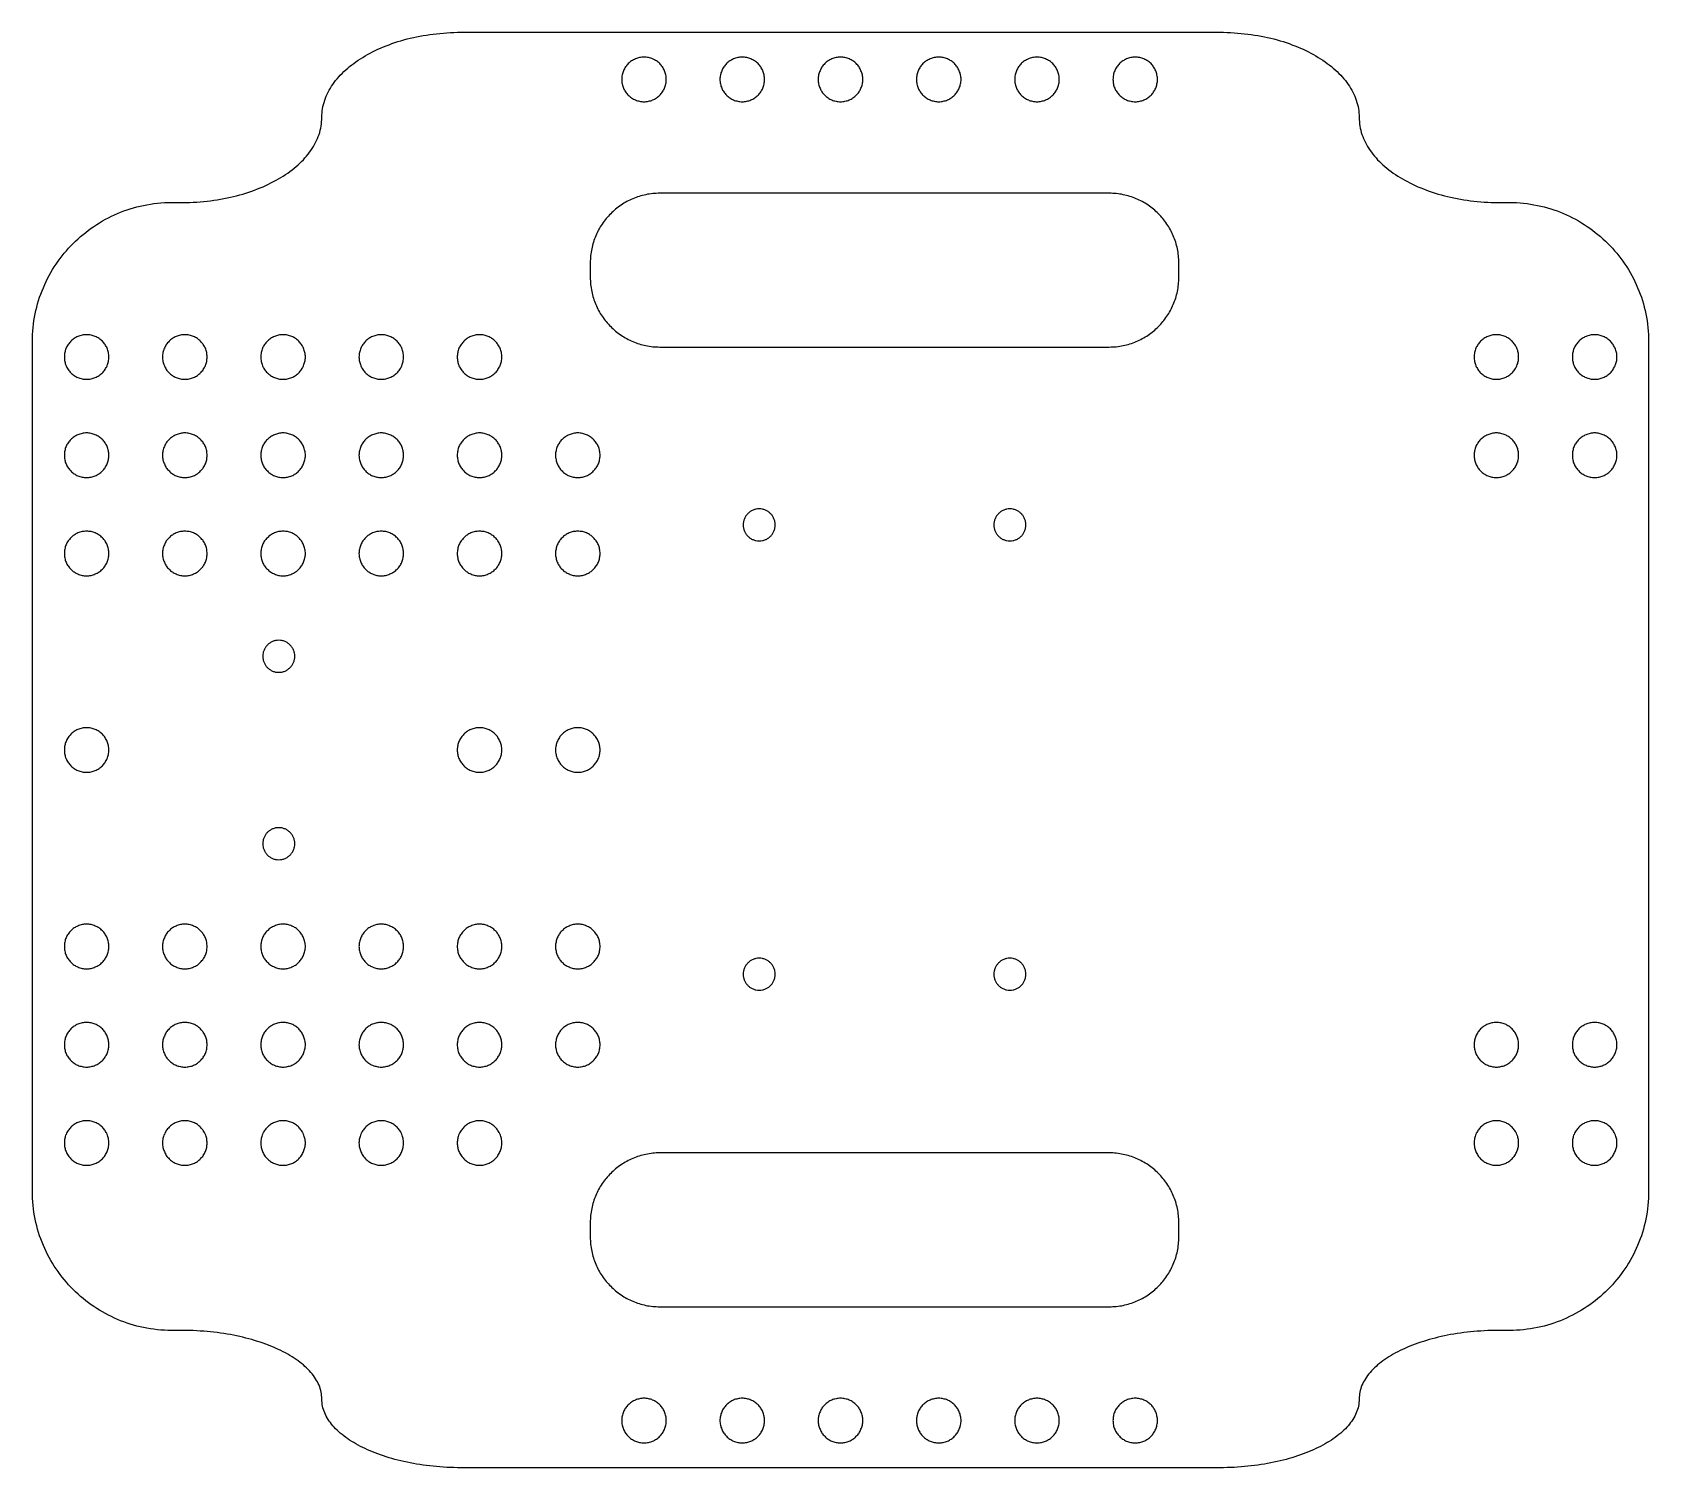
# Model space of a CAD drawing. Extents: x 90 to 207, y -141 to -38.
import ezdxf

# ---------------------------------------------------------------- set-up
doc = ezdxf.new("R2010")
doc.units = 0
doc.layers.add('LIVELLO_1', color=7, linetype='CONTINUOUS')

# ---------------------------------------------------------------- blocks, each defined once
blk = doc.blocks.new('BLOCK_2')
at = {"layer": 'LIVELLO_1'}
blk.add_open_spline([(172.8, -55.55), (172.8, -55.9), (172.76, -56.23), (172.7, -56.56), (172.63, -56.88), (172.53, -57.2), (172.4, -57.49), (172.28, -57.79), (172.12, -58.08), (171.94, -58.34), (171.76, -58.61), (171.56, -58.86), (171.33, -59.08), (171.1, -59.31), (170.85, -59.52), (170.59, -59.7), (170.32, -59.88), (170.04, -60.03), (169.74, -60.16), (169.44, -60.29), (169.13, -60.38), (168.8, -60.45), (168.48, -60.52), (168.14, -60.55), (167.8, -60.55), (167.8, -60.55), (163.76, -60.55), (163.76, -60.55), (163.76, -60.55), (159.73, -60.55), (159.73, -60.55), (159.73, -60.55), (155.7, -60.55), (155.7, -60.55), (155.7, -60.55), (151.66, -60.55), (151.66, -60.55), (151.66, -60.55), (147.63, -60.55), (147.63, -60.55), (147.63, -60.55), (143.6, -60.55), (143.6, -60.55), (143.6, -60.55), (139.56, -60.55), (139.56, -60.55), (139.56, -60.55), (135.53, -60.55), (135.53, -60.55), (135.18, -60.55), (134.85, -60.52), (134.52, -60.45), (134.2, -60.38), (133.89, -60.29), (133.59, -60.16), (133.29, -60.03), (133, -59.88), (132.74, -59.7), (132.47, -59.52), (132.22, -59.31), (132, -59.08), (131.77, -58.86), (131.56, -58.61), (131.38, -58.34), (131.2, -58.08), (131.05, -57.79), (130.92, -57.49), (130.8, -57.2), (130.7, -56.88), (130.63, -56.56), (130.56, -56.23), (130.53, -55.9), (130.53, -55.55), (130.53, -55.55), (130.53, -55.42), (130.53, -55.42), (130.53, -55.42), (130.53, -55.29), (130.53, -55.29), (130.53, -55.29), (130.53, -55.16), (130.53, -55.16), (130.53, -55.16), (130.53, -55.03), (130.53, -55.03), (130.53, -55.03), (130.53, -54.9), (130.53, -54.9), (130.53, -54.9), (130.53, -54.77), (130.53, -54.77), (130.53, -54.77), (130.53, -54.64), (130.53, -54.64), (130.53, -54.64), (130.53, -54.51), (130.53, -54.51), (130.53, -54.16), (130.56, -53.83), (130.63, -53.5), (130.7, -53.18), (130.8, -52.86), (130.92, -52.57), (131.05, -52.27), (131.2, -51.98), (131.38, -51.72), (131.56, -51.45), (131.77, -51.2), (132, -50.98), (132.22, -50.75), (132.47, -50.54), (132.74, -50.36), (133, -50.18), (133.29, -50.03), (133.59, -49.9), (133.89, -49.77), (134.2, -49.68), (134.52, -49.61), (134.85, -49.54), (135.18, -49.51), (135.53, -49.51), (135.53, -49.51), (139.56, -49.51), (139.56, -49.51), (139.56, -49.51), (143.6, -49.51), (143.6, -49.51), (143.6, -49.51), (147.63, -49.51), (147.63, -49.51), (147.63, -49.51), (151.66, -49.51), (151.66, -49.51), (151.66, -49.51), (155.7, -49.51), (155.7, -49.51), (155.7, -49.51), (159.73, -49.51), (159.73, -49.51), (159.73, -49.51), (163.76, -49.51), (163.76, -49.51), (163.76, -49.51), (167.8, -49.51), (167.8, -49.51), (168.14, -49.51), (168.48, -49.54), (168.8, -49.61), (169.13, -49.68), (169.44, -49.77), (169.74, -49.9), (170.04, -50.03), (170.32, -50.18), (170.59, -50.36), (170.85, -50.54), (171.1, -50.75), (171.33, -50.98), (171.56, -51.2), (171.76, -51.45), (171.94, -51.72), (172.12, -51.98), (172.28, -52.27), (172.4, -52.57), (172.53, -52.86), (172.63, -53.18), (172.7, -53.5), (172.76, -53.83), (172.8, -54.16), (172.8, -54.51), (172.8, -54.51), (172.8, -54.64), (172.8, -54.64), (172.8, -54.64), (172.8, -54.77), (172.8, -54.77), (172.8, -54.77), (172.8, -54.9), (172.8, -54.9), (172.8, -54.9), (172.8, -55.03), (172.8, -55.03), (172.8, -55.03), (172.8, -55.16), (172.8, -55.16), (172.8, -55.16), (172.8, -55.29), (172.8, -55.29), (172.8, -55.29), (172.8, -55.42), (172.8, -55.42), (172.8, -55.42), (172.8, -55.55), (172.8, -55.55)], degree=3, knots=[0, 0, 0, 0, 1, 1, 1, 2, 2, 2, 3, 3, 3, 4, 4, 4, 5, 5, 5, 6, 6, 6, 7, 7, 7, 8, 8, 8, 9, 9, 9, 10, 10, 10, 11, 11, 11, 12, 12, 12, 13, 13, 13, 14, 14, 14, 15, 15, 15, 16, 16, 16, 17, 17, 17, 18, 18, 18, 19, 19, 19, 20, 20, 20, 21, 21, 21, 22, 22, 22, 23, 23, 23, 24, 24, 24, 25, 25, 25, 26, 26, 26, 27, 27, 27, 28, 28, 28, 29, 29, 29, 30, 30, 30, 31, 31, 31, 32, 32, 32, 33, 33, 33, 34, 34, 34, 35, 35, 35, 36, 36, 36, 37, 37, 37, 38, 38, 38, 39, 39, 39, 40, 40, 40, 41, 41, 41, 42, 42, 42, 43, 43, 43, 44, 44, 44, 45, 45, 45, 46, 46, 46, 47, 47, 47, 48, 48, 48, 49, 49, 49, 50, 50, 50, 51, 51, 51, 52, 52, 52, 53, 53, 53, 54, 54, 54, 55, 55, 55, 56, 56, 56, 57, 57, 57, 58, 58, 58, 59, 59, 59, 60, 60, 60, 61, 61, 61, 62, 62, 62, 63, 63, 63, 64, 64, 64, 64], dxfattribs=at)
at = {"layer": 'LIVELLO_1', "color": 250}
blk.add_open_spline([(172.8, -55.55), (172.8, -55.9), (172.76, -56.23), (172.7, -56.56), (172.63, -56.88), (172.53, -57.2), (172.4, -57.49), (172.28, -57.79), (172.12, -58.08), (171.94, -58.34), (171.76, -58.61), (171.56, -58.86), (171.33, -59.08), (171.1, -59.31), (170.85, -59.52), (170.59, -59.7), (170.32, -59.88), (170.04, -60.03), (169.74, -60.16), (169.44, -60.29), (169.13, -60.38), (168.8, -60.45), (168.48, -60.52), (168.14, -60.55), (167.8, -60.55), (167.8, -60.55), (163.76, -60.55), (163.76, -60.55), (163.76, -60.55), (159.73, -60.55), (159.73, -60.55), (159.73, -60.55), (155.7, -60.55), (155.7, -60.55), (155.7, -60.55), (151.66, -60.55), (151.66, -60.55), (151.66, -60.55), (147.63, -60.55), (147.63, -60.55), (147.63, -60.55), (143.6, -60.55), (143.6, -60.55), (143.6, -60.55), (139.56, -60.55), (139.56, -60.55), (139.56, -60.55), (135.53, -60.55), (135.53, -60.55), (135.18, -60.55), (134.85, -60.52), (134.52, -60.45), (134.2, -60.38), (133.89, -60.29), (133.59, -60.16), (133.29, -60.03), (133, -59.88), (132.74, -59.7), (132.47, -59.52), (132.22, -59.31), (132, -59.08), (131.77, -58.86), (131.56, -58.61), (131.38, -58.34), (131.2, -58.08), (131.05, -57.79), (130.92, -57.49), (130.8, -57.2), (130.7, -56.88), (130.63, -56.56), (130.56, -56.23), (130.53, -55.9), (130.53, -55.55), (130.53, -55.55), (130.53, -55.42), (130.53, -55.42), (130.53, -55.42), (130.53, -55.29), (130.53, -55.29), (130.53, -55.29), (130.53, -55.16), (130.53, -55.16), (130.53, -55.16), (130.53, -55.03), (130.53, -55.03), (130.53, -55.03), (130.53, -54.9), (130.53, -54.9), (130.53, -54.9), (130.53, -54.77), (130.53, -54.77), (130.53, -54.77), (130.53, -54.64), (130.53, -54.64), (130.53, -54.64), (130.53, -54.51), (130.53, -54.51), (130.53, -54.16), (130.56, -53.83), (130.63, -53.5), (130.7, -53.18), (130.8, -52.86), (130.92, -52.57), (131.05, -52.27), (131.2, -51.98), (131.38, -51.72), (131.56, -51.45), (131.77, -51.2), (132, -50.98), (132.22, -50.75), (132.47, -50.54), (132.74, -50.36), (133, -50.18), (133.29, -50.03), (133.59, -49.9), (133.89, -49.77), (134.2, -49.68), (134.52, -49.61), (134.85, -49.54), (135.18, -49.51), (135.53, -49.51), (135.53, -49.51), (139.56, -49.51), (139.56, -49.51), (139.56, -49.51), (143.6, -49.51), (143.6, -49.51), (143.6, -49.51), (147.63, -49.51), (147.63, -49.51), (147.63, -49.51), (151.66, -49.51), (151.66, -49.51), (151.66, -49.51), (155.7, -49.51), (155.7, -49.51), (155.7, -49.51), (159.73, -49.51), (159.73, -49.51), (159.73, -49.51), (163.76, -49.51), (163.76, -49.51), (163.76, -49.51), (167.8, -49.51), (167.8, -49.51), (168.14, -49.51), (168.48, -49.54), (168.8, -49.61), (169.13, -49.68), (169.44, -49.77), (169.74, -49.9), (170.04, -50.03), (170.32, -50.18), (170.59, -50.36), (170.85, -50.54), (171.1, -50.75), (171.33, -50.98), (171.56, -51.2), (171.76, -51.45), (171.94, -51.72), (172.12, -51.98), (172.28, -52.27), (172.4, -52.57), (172.53, -52.86), (172.63, -53.18), (172.7, -53.5), (172.76, -53.83), (172.8, -54.16), (172.8, -54.51), (172.8, -54.51), (172.8, -54.64), (172.8, -54.64), (172.8, -54.64), (172.8, -54.77), (172.8, -54.77), (172.8, -54.77), (172.8, -54.9), (172.8, -54.9), (172.8, -54.9), (172.8, -55.03), (172.8, -55.03), (172.8, -55.03), (172.8, -55.16), (172.8, -55.16), (172.8, -55.16), (172.8, -55.29), (172.8, -55.29), (172.8, -55.29), (172.8, -55.42), (172.8, -55.42), (172.8, -55.42), (172.8, -55.55), (172.8, -55.55)], degree=3, knots=[0, 0, 0, 0, 1, 1, 1, 2, 2, 2, 3, 3, 3, 4, 4, 4, 5, 5, 5, 6, 6, 6, 7, 7, 7, 8, 8, 8, 9, 9, 9, 10, 10, 10, 11, 11, 11, 12, 12, 12, 13, 13, 13, 14, 14, 14, 15, 15, 15, 16, 16, 16, 17, 17, 17, 18, 18, 18, 19, 19, 19, 20, 20, 20, 21, 21, 21, 22, 22, 22, 23, 23, 23, 24, 24, 24, 25, 25, 25, 26, 26, 26, 27, 27, 27, 28, 28, 28, 29, 29, 29, 30, 30, 30, 31, 31, 31, 32, 32, 32, 33, 33, 33, 34, 34, 34, 35, 35, 35, 36, 36, 36, 37, 37, 37, 38, 38, 38, 39, 39, 39, 40, 40, 40, 41, 41, 41, 42, 42, 42, 43, 43, 43, 44, 44, 44, 45, 45, 45, 46, 46, 46, 47, 47, 47, 48, 48, 48, 49, 49, 49, 50, 50, 50, 51, 51, 51, 52, 52, 52, 53, 53, 53, 54, 54, 54, 55, 55, 55, 56, 56, 56, 57, 57, 57, 58, 58, 58, 59, 59, 59, 60, 60, 60, 61, 61, 61, 62, 62, 62, 63, 63, 63, 64, 64, 64, 64], dxfattribs=at)
blk = doc.blocks.new('BLOCK_3')
at = {"layer": 'LIVELLO_1', "color": 250}
for points in [[(135.99, -137.64), (135.99, -137.75), (135.98, -137.86), (135.96, -137.97), (135.94, -138.07), (135.9, -138.17), (135.86, -138.27), (135.82, -138.36), (135.77, -138.45), (135.72, -138.54), (135.66, -138.62), (135.59, -138.7), (135.52, -138.77), (135.45, -138.85), (135.37, -138.91), (135.28, -138.97), (135.2, -139.03), (135.11, -139.08), (135.01, -139.12), (134.92, -139.16), (134.82, -139.19), (134.71, -139.21), (134.61, -139.23), (134.5, -139.24), (134.39, -139.24), (134.28, -139.24), (134.17, -139.23), (134.07, -139.21), (133.96, -139.19), (133.86, -139.16), (133.77, -139.12), (133.67, -139.08), (133.58, -139.03), (133.49, -138.97), (133.41, -138.91), (133.33, -138.85), (133.26, -138.77), (133.19, -138.7), (133.12, -138.62), (133.06, -138.54), (133, -138.45), (132.96, -138.36), (132.91, -138.27), (132.87, -138.17), (132.84, -138.07), (132.82, -137.97), (132.8, -137.86), (132.79, -137.75), (132.79, -137.64), (132.79, -137.53), (132.8, -137.43), (132.82, -137.32), (132.84, -137.22), (132.87, -137.12), (132.91, -137.02), (132.96, -136.92), (133, -136.83), (133.06, -136.75), (133.12, -136.66), (133.19, -136.58), (133.26, -136.51), (133.33, -136.44), (133.41, -136.37), (133.49, -136.32), (133.58, -136.26), (133.67, -136.21), (133.77, -136.17), (133.86, -136.13), (133.96, -136.1), (134.07, -136.08), (134.17, -136.05), (134.28, -136.04), (134.39, -136.04), (134.5, -136.04), (134.61, -136.05), (134.71, -136.08), (134.82, -136.1), (134.92, -136.13), (135.01, -136.17), (135.11, -136.21), (135.2, -136.26), (135.28, -136.32), (135.37, -136.37), (135.45, -136.44), (135.52, -136.51), (135.59, -136.58), (135.66, -136.66), (135.72, -136.75), (135.77, -136.83), (135.82, -136.92), (135.86, -137.02), (135.9, -137.12), (135.94, -137.22), (135.96, -137.32), (135.98, -137.43), (135.99, -137.53), (135.99, -137.64)], [(143.04, -137.64), (143.04, -137.75), (143.03, -137.86), (143.01, -137.97), (142.99, -138.07), (142.96, -138.17), (142.92, -138.27), (142.88, -138.36), (142.83, -138.45), (142.77, -138.54), (142.71, -138.62), (142.65, -138.7), (142.58, -138.77), (142.5, -138.85), (142.42, -138.91), (142.34, -138.97), (142.25, -139.03), (142.16, -139.08), (142.07, -139.12), (141.97, -139.16), (141.87, -139.19), (141.77, -139.21), (141.66, -139.23), (141.55, -139.24), (141.44, -139.24), (141.33, -139.24), (141.23, -139.23), (141.12, -139.21), (141.02, -139.19), (140.92, -139.16), (140.82, -139.12), (140.73, -139.08), (140.64, -139.03), (140.55, -138.97), (140.46, -138.91), (140.39, -138.85), (140.31, -138.77), (140.24, -138.7), (140.18, -138.62), (140.12, -138.54), (140.06, -138.45), (140.01, -138.36), (139.97, -138.27), (139.93, -138.17), (139.9, -138.07), (139.88, -137.97), (139.86, -137.86), (139.84, -137.75), (139.84, -137.64), (139.84, -137.53), (139.86, -137.43), (139.88, -137.32), (139.9, -137.22), (139.93, -137.12), (139.97, -137.02), (140.01, -136.92), (140.06, -136.83), (140.12, -136.75), (140.18, -136.66), (140.24, -136.58), (140.31, -136.51), (140.39, -136.44), (140.46, -136.37), (140.55, -136.32), (140.64, -136.26), (140.73, -136.21), (140.82, -136.17), (140.92, -136.13), (141.02, -136.1), (141.12, -136.08), (141.23, -136.05), (141.33, -136.04), (141.44, -136.04), (141.55, -136.04), (141.66, -136.05), (141.77, -136.08), (141.87, -136.1), (141.97, -136.13), (142.07, -136.17), (142.16, -136.21), (142.25, -136.26), (142.34, -136.32), (142.42, -136.37), (142.5, -136.44), (142.58, -136.51), (142.65, -136.58), (142.71, -136.66), (142.77, -136.75), (142.83, -136.83), (142.88, -136.92), (142.92, -137.02), (142.96, -137.12), (142.99, -137.22), (143.01, -137.32), (143.03, -137.43), (143.04, -137.53), (143.04, -137.64)], [(150.1, -137.64), (150.1, -137.75), (150.09, -137.86), (150.07, -137.97), (150.05, -138.07), (150.01, -138.17), (149.97, -138.27), (149.93, -138.36), (149.88, -138.45), (149.83, -138.54), (149.77, -138.62), (149.7, -138.7), (149.63, -138.77), (149.56, -138.85), (149.48, -138.91), (149.39, -138.97), (149.31, -139.03), (149.22, -139.08), (149.12, -139.12), (149.03, -139.16), (148.93, -139.19), (148.82, -139.21), (148.72, -139.23), (148.61, -139.24), (148.5, -139.24), (148.39, -139.24), (148.28, -139.23), (148.18, -139.21), (148.07, -139.19), (147.97, -139.16), (147.88, -139.12), (147.78, -139.08), (147.69, -139.03), (147.61, -138.97), (147.52, -138.91), (147.44, -138.85), (147.37, -138.77), (147.3, -138.7), (147.23, -138.62), (147.17, -138.54), (147.12, -138.45), (147.07, -138.36), (147.03, -138.27), (146.99, -138.17), (146.95, -138.07), (146.93, -137.97), (146.91, -137.86), (146.9, -137.75), (146.9, -137.64), (146.9, -137.53), (146.91, -137.43), (146.93, -137.32), (146.95, -137.22), (146.99, -137.12), (147.03, -137.02), (147.07, -136.92), (147.12, -136.83), (147.17, -136.75), (147.23, -136.66), (147.3, -136.58), (147.37, -136.51), (147.44, -136.44), (147.52, -136.37), (147.61, -136.32), (147.69, -136.26), (147.78, -136.21), (147.88, -136.17), (147.97, -136.13), (148.07, -136.1), (148.18, -136.08), (148.28, -136.05), (148.39, -136.04), (148.5, -136.04), (148.61, -136.04), (148.72, -136.05), (148.82, -136.08), (148.93, -136.1), (149.03, -136.13), (149.12, -136.17), (149.22, -136.21), (149.31, -136.26), (149.39, -136.32), (149.48, -136.37), (149.56, -136.44), (149.63, -136.51), (149.7, -136.58), (149.77, -136.66), (149.83, -136.75), (149.88, -136.83), (149.93, -136.92), (149.97, -137.02), (150.01, -137.12), (150.05, -137.22), (150.07, -137.32), (150.09, -137.43), (150.1, -137.53), (150.1, -137.64)], [(157.16, -137.64), (157.16, -137.75), (157.14, -137.86), (157.12, -137.97), (157.1, -138.07), (157.07, -138.17), (157.03, -138.27), (156.99, -138.36), (156.94, -138.45), (156.88, -138.54), (156.82, -138.62), (156.76, -138.7), (156.69, -138.77), (156.61, -138.85), (156.54, -138.91), (156.45, -138.97), (156.37, -139.03), (156.27, -139.08), (156.18, -139.12), (156.08, -139.16), (155.98, -139.19), (155.88, -139.21), (155.77, -139.23), (155.67, -139.24), (155.56, -139.24), (155.45, -139.24), (155.34, -139.23), (155.23, -139.21), (155.13, -139.19), (155.03, -139.16), (154.93, -139.12), (154.84, -139.08), (154.75, -139.03), (154.66, -138.97), (154.58, -138.91), (154.5, -138.85), (154.42, -138.77), (154.35, -138.7), (154.29, -138.62), (154.23, -138.54), (154.17, -138.45), (154.12, -138.36), (154.08, -138.27), (154.04, -138.17), (154.01, -138.07), (153.99, -137.97), (153.97, -137.86), (153.96, -137.75), (153.96, -137.64), (153.96, -137.53), (153.97, -137.43), (153.99, -137.32), (154.01, -137.22), (154.04, -137.12), (154.08, -137.02), (154.12, -136.92), (154.17, -136.83), (154.23, -136.75), (154.29, -136.66), (154.35, -136.58), (154.42, -136.51), (154.5, -136.44), (154.58, -136.37), (154.66, -136.32), (154.75, -136.26), (154.84, -136.21), (154.93, -136.17), (155.03, -136.13), (155.13, -136.1), (155.23, -136.08), (155.34, -136.05), (155.45, -136.04), (155.56, -136.04), (155.67, -136.04), (155.77, -136.05), (155.88, -136.08), (155.98, -136.1), (156.08, -136.13), (156.18, -136.17), (156.27, -136.21), (156.37, -136.26), (156.45, -136.32), (156.54, -136.37), (156.61, -136.44), (156.69, -136.51), (156.76, -136.58), (156.82, -136.66), (156.88, -136.75), (156.94, -136.83), (156.99, -136.92), (157.03, -137.02), (157.07, -137.12), (157.1, -137.22), (157.12, -137.32), (157.14, -137.43), (157.16, -137.53), (157.16, -137.64)], [(164.21, -137.64), (164.21, -137.75), (164.2, -137.86), (164.18, -137.97), (164.16, -138.07), (164.13, -138.17), (164.09, -138.27), (164.04, -138.36), (164, -138.45), (163.94, -138.54), (163.88, -138.62), (163.81, -138.7), (163.74, -138.77), (163.67, -138.85), (163.59, -138.91), (163.51, -138.97), (163.42, -139.03), (163.33, -139.08), (163.23, -139.12), (163.14, -139.16), (163.04, -139.19), (162.93, -139.21), (162.83, -139.23), (162.72, -139.24), (162.61, -139.24), (162.5, -139.24), (162.39, -139.23), (162.29, -139.21), (162.18, -139.19), (162.08, -139.16), (161.99, -139.12), (161.89, -139.08), (161.8, -139.03), (161.72, -138.97), (161.63, -138.91), (161.55, -138.85), (161.48, -138.77), (161.41, -138.7), (161.34, -138.62), (161.28, -138.54), (161.23, -138.45), (161.18, -138.36), (161.14, -138.27), (161.1, -138.17), (161.06, -138.07), (161.04, -137.97), (161.02, -137.86), (161.01, -137.75), (161.01, -137.64), (161.01, -137.53), (161.02, -137.43), (161.04, -137.32), (161.06, -137.22), (161.1, -137.12), (161.14, -137.02), (161.18, -136.92), (161.23, -136.83), (161.28, -136.75), (161.34, -136.66), (161.41, -136.58), (161.48, -136.51), (161.55, -136.44), (161.63, -136.37), (161.72, -136.32), (161.8, -136.26), (161.89, -136.21), (161.99, -136.17), (162.08, -136.13), (162.18, -136.1), (162.29, -136.08), (162.39, -136.05), (162.5, -136.04), (162.61, -136.04), (162.72, -136.04), (162.83, -136.05), (162.93, -136.08), (163.04, -136.1), (163.14, -136.13), (163.23, -136.17), (163.33, -136.21), (163.42, -136.26), (163.51, -136.32), (163.59, -136.37), (163.67, -136.44), (163.74, -136.51), (163.81, -136.58), (163.88, -136.66), (163.94, -136.75), (164, -136.83), (164.04, -136.92), (164.09, -137.02), (164.13, -137.12), (164.16, -137.22), (164.18, -137.32), (164.2, -137.43), (164.21, -137.53), (164.21, -137.64)], [(171.27, -137.64), (171.27, -137.75), (171.26, -137.86), (171.23, -137.97), (171.21, -138.07), (171.18, -138.17), (171.14, -138.27), (171.1, -138.36), (171.05, -138.45), (170.99, -138.54), (170.94, -138.62), (170.87, -138.7), (170.8, -138.77), (170.73, -138.85), (170.65, -138.91), (170.56, -138.97), (170.48, -139.03), (170.39, -139.08), (170.29, -139.12), (170.19, -139.16), (170.09, -139.19), (169.99, -139.21), (169.89, -139.23), (169.78, -139.24), (169.67, -139.24), (169.56, -139.24), (169.45, -139.23), (169.34, -139.21), (169.24, -139.19), (169.14, -139.16), (169.04, -139.12), (168.95, -139.08), (168.86, -139.03), (168.77, -138.97), (168.69, -138.91), (168.61, -138.85), (168.54, -138.77), (168.46, -138.7), (168.4, -138.62), (168.34, -138.54), (168.28, -138.45), (168.23, -138.36), (168.19, -138.27), (168.15, -138.17), (168.12, -138.07), (168.1, -137.97), (168.08, -137.86), (168.07, -137.75), (168.07, -137.64), (168.07, -137.53), (168.08, -137.43), (168.1, -137.32), (168.12, -137.22), (168.15, -137.12), (168.19, -137.02), (168.23, -136.92), (168.28, -136.83), (168.34, -136.75), (168.4, -136.66), (168.46, -136.58), (168.54, -136.51), (168.61, -136.44), (168.69, -136.37), (168.77, -136.32), (168.86, -136.26), (168.95, -136.21), (169.04, -136.17), (169.14, -136.13), (169.24, -136.1), (169.34, -136.08), (169.45, -136.05), (169.56, -136.04), (169.67, -136.04), (169.78, -136.04), (169.89, -136.05), (169.99, -136.08), (170.09, -136.1), (170.19, -136.13), (170.29, -136.17), (170.39, -136.21), (170.48, -136.26), (170.56, -136.32), (170.65, -136.37), (170.73, -136.44), (170.8, -136.51), (170.87, -136.58), (170.94, -136.66), (170.99, -136.75), (171.05, -136.83), (171.1, -136.92), (171.14, -137.02), (171.18, -137.12), (171.21, -137.22), (171.23, -137.32), (171.26, -137.43), (171.27, -137.53), (171.27, -137.64)]]:
    blk.add_open_spline(points, degree=3, knots=[0, 0, 0, 0, 1, 1, 1, 2, 2, 2, 3, 3, 3, 4, 4, 4, 5, 5, 5, 6, 6, 6, 7, 7, 7, 8, 8, 8, 9, 9, 9, 10, 10, 10, 11, 11, 11, 12, 12, 12, 13, 13, 13, 14, 14, 14, 15, 15, 15, 16, 16, 16, 17, 17, 17, 18, 18, 18, 19, 19, 19, 20, 20, 20, 21, 21, 21, 22, 22, 22, 23, 23, 23, 24, 24, 24, 25, 25, 25, 26, 26, 26, 27, 27, 27, 28, 28, 28, 29, 29, 29, 30, 30, 30, 31, 31, 31, 32, 32, 32, 32], dxfattribs=at)
blk = doc.blocks.new('BLOCK_4')
at = {"layer": 'LIVELLO_1', "color": 250}
for points in [[(95.96, -89.49), (95.96, -89.6), (95.94, -89.71), (95.92, -89.81), (95.9, -89.92), (95.87, -90.02), (95.83, -90.11), (95.79, -90.21), (95.74, -90.3), (95.68, -90.38), (95.62, -90.47), (95.56, -90.55), (95.49, -90.62), (95.41, -90.69), (95.34, -90.76), (95.25, -90.82), (95.16, -90.87), (95.07, -90.92), (94.98, -90.96), (94.88, -91), (94.78, -91.04), (94.68, -91.06), (94.57, -91.08), (94.47, -91.09), (94.36, -91.09), (94.24, -91.09), (94.14, -91.08), (94.03, -91.06), (93.93, -91.04), (93.83, -91), (93.73, -90.96), (93.64, -90.92), (93.55, -90.87), (93.46, -90.82), (93.38, -90.76), (93.3, -90.69), (93.22, -90.62), (93.15, -90.55), (93.09, -90.47), (93.03, -90.38), (92.97, -90.3), (92.92, -90.21), (92.88, -90.11), (92.84, -90.02), (92.81, -89.92), (92.79, -89.81), (92.77, -89.71), (92.76, -89.6), (92.76, -89.49), (92.76, -89.38), (92.77, -89.27), (92.79, -89.17), (92.81, -89.06), (92.84, -88.96), (92.88, -88.87), (92.92, -88.77), (92.97, -88.68), (93.03, -88.59), (93.09, -88.51), (93.15, -88.43), (93.22, -88.36), (93.3, -88.29), (93.38, -88.22), (93.46, -88.16), (93.55, -88.11), (93.64, -88.06), (93.73, -88.02), (93.83, -87.97), (93.93, -87.94), (94.03, -87.92), (94.14, -87.9), (94.24, -87.89), (94.36, -87.89), (94.47, -87.89), (94.57, -87.9), (94.68, -87.92), (94.78, -87.94), (94.88, -87.97), (94.98, -88.02), (95.07, -88.06), (95.16, -88.11), (95.25, -88.16), (95.34, -88.22), (95.41, -88.29), (95.49, -88.36), (95.56, -88.43), (95.62, -88.51), (95.68, -88.59), (95.74, -88.68), (95.79, -88.77), (95.83, -88.87), (95.87, -88.96), (95.9, -89.06), (95.92, -89.17), (95.94, -89.27), (95.96, -89.38), (95.96, -89.49)], [(124.18, -89.49), (124.18, -89.6), (124.17, -89.71), (124.15, -89.81), (124.12, -89.92), (124.09, -90.02), (124.05, -90.11), (124.01, -90.21), (123.96, -90.3), (123.9, -90.38), (123.85, -90.47), (123.78, -90.55), (123.71, -90.62), (123.64, -90.69), (123.56, -90.76), (123.47, -90.82), (123.39, -90.87), (123.3, -90.92), (123.2, -90.96), (123.1, -91), (123, -91.04), (122.9, -91.06), (122.8, -91.08), (122.69, -91.09), (122.58, -91.09), (122.47, -91.09), (122.36, -91.08), (122.26, -91.06), (122.15, -91.04), (122.05, -91), (121.95, -90.96), (121.86, -90.92), (121.77, -90.87), (121.68, -90.82), (121.6, -90.76), (121.52, -90.69), (121.45, -90.62), (121.37, -90.55), (121.31, -90.47), (121.25, -90.38), (121.19, -90.3), (121.14, -90.21), (121.1, -90.11), (121.06, -90.02), (121.03, -89.92), (121.01, -89.81), (120.99, -89.71), (120.98, -89.6), (120.98, -89.49), (120.98, -89.38), (120.99, -89.27), (121.01, -89.17), (121.03, -89.06), (121.06, -88.96), (121.1, -88.87), (121.14, -88.77), (121.19, -88.68), (121.25, -88.59), (121.31, -88.51), (121.37, -88.43), (121.45, -88.36), (121.52, -88.29), (121.6, -88.22), (121.68, -88.16), (121.77, -88.11), (121.86, -88.06), (121.95, -88.02), (122.05, -87.97), (122.15, -87.94), (122.26, -87.92), (122.36, -87.9), (122.47, -87.89), (122.58, -87.89), (122.69, -87.89), (122.8, -87.9), (122.9, -87.92), (123, -87.94), (123.1, -87.97), (123.2, -88.02), (123.3, -88.06), (123.39, -88.11), (123.47, -88.16), (123.56, -88.22), (123.64, -88.29), (123.71, -88.36), (123.78, -88.43), (123.85, -88.51), (123.9, -88.59), (123.96, -88.68), (124.01, -88.77), (124.05, -88.87), (124.09, -88.96), (124.12, -89.06), (124.15, -89.17), (124.17, -89.27), (124.18, -89.38), (124.18, -89.49)], [(131.23, -89.49), (131.23, -89.6), (131.22, -89.71), (131.2, -89.81), (131.18, -89.92), (131.15, -90.02), (131.11, -90.11), (131.07, -90.21), (131.02, -90.3), (130.96, -90.38), (130.9, -90.47), (130.84, -90.55), (130.76, -90.62), (130.69, -90.69), (130.61, -90.76), (130.53, -90.82), (130.44, -90.87), (130.35, -90.92), (130.26, -90.96), (130.16, -91), (130.06, -91.04), (129.96, -91.06), (129.85, -91.08), (129.74, -91.09), (129.63, -91.09), (129.52, -91.09), (129.41, -91.08), (129.31, -91.06), (129.21, -91.04), (129.11, -91), (129.01, -90.96), (128.91, -90.92), (128.82, -90.87), (128.74, -90.82), (128.65, -90.76), (128.57, -90.69), (128.5, -90.62), (128.43, -90.55), (128.36, -90.47), (128.31, -90.38), (128.25, -90.3), (128.2, -90.21), (128.16, -90.11), (128.12, -90.02), (128.09, -89.92), (128.07, -89.81), (128.04, -89.71), (128.03, -89.6), (128.03, -89.49), (128.03, -89.38), (128.04, -89.27), (128.07, -89.17), (128.09, -89.06), (128.12, -88.96), (128.16, -88.87), (128.2, -88.77), (128.25, -88.68), (128.31, -88.59), (128.36, -88.51), (128.43, -88.43), (128.5, -88.36), (128.57, -88.29), (128.65, -88.22), (128.74, -88.16), (128.82, -88.11), (128.91, -88.06), (129.01, -88.02), (129.11, -87.97), (129.21, -87.94), (129.31, -87.92), (129.41, -87.9), (129.52, -87.89), (129.63, -87.89), (129.74, -87.89), (129.85, -87.9), (129.96, -87.92), (130.06, -87.94), (130.16, -87.97), (130.26, -88.02), (130.35, -88.06), (130.44, -88.11), (130.53, -88.16), (130.61, -88.22), (130.69, -88.29), (130.76, -88.36), (130.84, -88.43), (130.9, -88.51), (130.96, -88.59), (131.02, -88.68), (131.07, -88.77), (131.11, -88.87), (131.15, -88.96), (131.18, -89.06), (131.2, -89.17), (131.22, -89.27), (131.23, -89.38), (131.23, -89.49)]]:
    blk.add_open_spline(points, degree=3, knots=[0, 0, 0, 0, 1, 1, 1, 2, 2, 2, 3, 3, 3, 4, 4, 4, 5, 5, 5, 6, 6, 6, 7, 7, 7, 8, 8, 8, 9, 9, 9, 10, 10, 10, 11, 11, 11, 12, 12, 12, 13, 13, 13, 14, 14, 14, 15, 15, 15, 16, 16, 16, 17, 17, 17, 18, 18, 18, 19, 19, 19, 20, 20, 20, 21, 21, 21, 22, 22, 22, 23, 23, 23, 24, 24, 24, 25, 25, 25, 26, 26, 26, 27, 27, 27, 28, 28, 28, 29, 29, 29, 30, 30, 30, 31, 31, 31, 32, 32, 32, 32], dxfattribs=at)
blk = doc.blocks.new('BLOCK_5')
at = {"layer": 'LIVELLO_1', "color": 250}
for points in [[(197.2, -61.27), (197.2, -61.38), (197.19, -61.49), (197.17, -61.59), (197.15, -61.69), (197.12, -61.79), (197.08, -61.89), (197.04, -61.99), (196.99, -62.08), (196.93, -62.16), (196.87, -62.25), (196.81, -62.33), (196.73, -62.4), (196.66, -62.47), (196.58, -62.54), (196.5, -62.59), (196.41, -62.65), (196.32, -62.7), (196.23, -62.74), (196.13, -62.78), (196.03, -62.81), (195.93, -62.83), (195.82, -62.86), (195.71, -62.87), (195.6, -62.87), (195.49, -62.87), (195.38, -62.86), (195.28, -62.83), (195.18, -62.81), (195.08, -62.78), (194.98, -62.74), (194.88, -62.7), (194.79, -62.65), (194.71, -62.59), (194.62, -62.54), (194.54, -62.47), (194.47, -62.4), (194.4, -62.33), (194.33, -62.25), (194.28, -62.16), (194.22, -62.08), (194.17, -61.99), (194.13, -61.89), (194.09, -61.79), (194.06, -61.69), (194.04, -61.59), (194.01, -61.49), (194, -61.38), (194, -61.27), (194, -61.16), (194.01, -61.05), (194.04, -60.94), (194.06, -60.84), (194.09, -60.74), (194.13, -60.64), (194.17, -60.55), (194.22, -60.46), (194.28, -60.37), (194.33, -60.29), (194.4, -60.21), (194.47, -60.14), (194.54, -60.06), (194.62, -60), (194.71, -59.94), (194.79, -59.88), (194.88, -59.83), (194.98, -59.79), (195.08, -59.75), (195.18, -59.72), (195.28, -59.7), (195.38, -59.68), (195.49, -59.67), (195.6, -59.67), (195.71, -59.67), (195.82, -59.68), (195.93, -59.7), (196.03, -59.72), (196.13, -59.75), (196.23, -59.79), (196.32, -59.83), (196.41, -59.88), (196.5, -59.94), (196.58, -60), (196.66, -60.06), (196.73, -60.14), (196.81, -60.21), (196.87, -60.29), (196.93, -60.37), (196.99, -60.46), (197.04, -60.55), (197.08, -60.64), (197.12, -60.74), (197.15, -60.84), (197.17, -60.94), (197.19, -61.05), (197.2, -61.16), (197.2, -61.27)], [(204.26, -61.27), (204.26, -61.38), (204.25, -61.49), (204.23, -61.59), (204.2, -61.69), (204.17, -61.79), (204.13, -61.89), (204.09, -61.99), (204.04, -62.08), (203.98, -62.16), (203.93, -62.25), (203.86, -62.33), (203.79, -62.4), (203.72, -62.47), (203.64, -62.54), (203.55, -62.59), (203.47, -62.65), (203.38, -62.7), (203.28, -62.74), (203.19, -62.78), (203.08, -62.81), (202.98, -62.83), (202.88, -62.86), (202.77, -62.87), (202.66, -62.87), (202.55, -62.87), (202.44, -62.86), (202.34, -62.83), (202.23, -62.81), (202.13, -62.78), (202.04, -62.74), (201.94, -62.7), (201.85, -62.65), (201.76, -62.59), (201.68, -62.54), (201.6, -62.47), (201.53, -62.4), (201.45, -62.33), (201.39, -62.25), (201.33, -62.16), (201.27, -62.08), (201.22, -61.99), (201.18, -61.89), (201.14, -61.79), (201.11, -61.69), (201.09, -61.59), (201.07, -61.49), (201.06, -61.38), (201.06, -61.27), (201.06, -61.16), (201.07, -61.05), (201.09, -60.94), (201.11, -60.84), (201.14, -60.74), (201.18, -60.64), (201.22, -60.55), (201.27, -60.46), (201.33, -60.37), (201.39, -60.29), (201.45, -60.21), (201.53, -60.14), (201.6, -60.06), (201.68, -60), (201.76, -59.94), (201.85, -59.88), (201.94, -59.83), (202.04, -59.79), (202.13, -59.75), (202.23, -59.72), (202.34, -59.7), (202.44, -59.68), (202.55, -59.67), (202.66, -59.67), (202.77, -59.67), (202.88, -59.68), (202.98, -59.7), (203.08, -59.72), (203.19, -59.75), (203.28, -59.79), (203.38, -59.83), (203.47, -59.88), (203.55, -59.94), (203.64, -60), (203.72, -60.06), (203.79, -60.14), (203.86, -60.21), (203.93, -60.29), (203.98, -60.37), (204.04, -60.46), (204.09, -60.55), (204.13, -60.64), (204.17, -60.74), (204.2, -60.84), (204.23, -60.94), (204.25, -61.05), (204.26, -61.16), (204.26, -61.27)], [(197.2, -68.32), (197.2, -68.43), (197.19, -68.54), (197.17, -68.65), (197.15, -68.75), (197.12, -68.85), (197.08, -68.95), (197.04, -69.04), (196.99, -69.13), (196.93, -69.22), (196.87, -69.3), (196.81, -69.38), (196.73, -69.45), (196.66, -69.53), (196.58, -69.59), (196.5, -69.65), (196.41, -69.71), (196.32, -69.76), (196.23, -69.8), (196.13, -69.84), (196.03, -69.87), (195.93, -69.89), (195.82, -69.91), (195.71, -69.92), (195.6, -69.92), (195.49, -69.92), (195.38, -69.91), (195.28, -69.89), (195.18, -69.87), (195.08, -69.84), (194.98, -69.8), (194.88, -69.76), (194.79, -69.71), (194.71, -69.65), (194.62, -69.59), (194.54, -69.53), (194.47, -69.45), (194.4, -69.38), (194.33, -69.3), (194.28, -69.22), (194.22, -69.13), (194.17, -69.04), (194.13, -68.95), (194.09, -68.85), (194.06, -68.75), (194.04, -68.65), (194.01, -68.54), (194, -68.43), (194, -68.32), (194, -68.21), (194.01, -68.1), (194.04, -68), (194.06, -67.9), (194.09, -67.8), (194.13, -67.7), (194.17, -67.6), (194.22, -67.51), (194.28, -67.43), (194.33, -67.34), (194.4, -67.26), (194.47, -67.19), (194.54, -67.12), (194.62, -67.05), (194.71, -67), (194.79, -66.94), (194.88, -66.89), (194.98, -66.85), (195.08, -66.81), (195.18, -66.78), (195.28, -66.76), (195.38, -66.73), (195.49, -66.72), (195.6, -66.72), (195.71, -66.72), (195.82, -66.73), (195.93, -66.76), (196.03, -66.78), (196.13, -66.81), (196.23, -66.85), (196.32, -66.89), (196.41, -66.94), (196.5, -67), (196.58, -67.05), (196.66, -67.12), (196.73, -67.19), (196.81, -67.26), (196.87, -67.34), (196.93, -67.43), (196.99, -67.51), (197.04, -67.6), (197.08, -67.7), (197.12, -67.8), (197.15, -67.9), (197.17, -68), (197.19, -68.1), (197.2, -68.21), (197.2, -68.32)], [(204.26, -68.32), (204.26, -68.43), (204.25, -68.54), (204.23, -68.65), (204.2, -68.75), (204.17, -68.85), (204.13, -68.95), (204.09, -69.04), (204.04, -69.13), (203.98, -69.22), (203.93, -69.3), (203.86, -69.38), (203.79, -69.45), (203.72, -69.53), (203.64, -69.59), (203.55, -69.65), (203.47, -69.71), (203.38, -69.76), (203.28, -69.8), (203.19, -69.84), (203.08, -69.87), (202.98, -69.89), (202.88, -69.91), (202.77, -69.92), (202.66, -69.92), (202.55, -69.92), (202.44, -69.91), (202.34, -69.89), (202.23, -69.87), (202.13, -69.84), (202.04, -69.8), (201.94, -69.76), (201.85, -69.71), (201.76, -69.65), (201.68, -69.59), (201.6, -69.53), (201.53, -69.45), (201.45, -69.38), (201.39, -69.3), (201.33, -69.22), (201.27, -69.13), (201.22, -69.04), (201.18, -68.95), (201.14, -68.85), (201.11, -68.75), (201.09, -68.65), (201.07, -68.54), (201.06, -68.43), (201.06, -68.32), (201.06, -68.21), (201.07, -68.1), (201.09, -68), (201.11, -67.9), (201.14, -67.8), (201.18, -67.7), (201.22, -67.6), (201.27, -67.51), (201.33, -67.43), (201.39, -67.34), (201.45, -67.26), (201.53, -67.19), (201.6, -67.12), (201.68, -67.05), (201.76, -67), (201.85, -66.94), (201.94, -66.89), (202.04, -66.85), (202.13, -66.81), (202.23, -66.78), (202.34, -66.76), (202.44, -66.73), (202.55, -66.72), (202.66, -66.72), (202.77, -66.72), (202.88, -66.73), (202.98, -66.76), (203.08, -66.78), (203.19, -66.81), (203.28, -66.85), (203.38, -66.89), (203.47, -66.94), (203.55, -67), (203.64, -67.05), (203.72, -67.12), (203.79, -67.19), (203.86, -67.26), (203.93, -67.34), (203.98, -67.43), (204.04, -67.51), (204.09, -67.6), (204.13, -67.7), (204.17, -67.8), (204.2, -67.9), (204.23, -68), (204.25, -68.1), (204.26, -68.21), (204.26, -68.32)]]:
    blk.add_open_spline(points, degree=3, knots=[0, 0, 0, 0, 1, 1, 1, 2, 2, 2, 3, 3, 3, 4, 4, 4, 5, 5, 5, 6, 6, 6, 7, 7, 7, 8, 8, 8, 9, 9, 9, 10, 10, 10, 11, 11, 11, 12, 12, 12, 13, 13, 13, 14, 14, 14, 15, 15, 15, 16, 16, 16, 17, 17, 17, 18, 18, 18, 19, 19, 19, 20, 20, 20, 21, 21, 21, 22, 22, 22, 23, 23, 23, 24, 24, 24, 25, 25, 25, 26, 26, 26, 27, 27, 27, 28, 28, 28, 29, 29, 29, 30, 30, 30, 31, 31, 31, 32, 32, 32, 32], dxfattribs=at)
blk = doc.blocks.new('BLOCK_6')
at = {"layer": 'LIVELLO_1', "color": 250}
for points in [[(197.2, -110.66), (197.2, -110.77), (197.19, -110.87), (197.17, -110.98), (197.15, -111.08), (197.12, -111.18), (197.08, -111.28), (197.04, -111.37), (196.99, -111.47), (196.93, -111.55), (196.87, -111.64), (196.81, -111.71), (196.73, -111.79), (196.66, -111.86), (196.58, -111.93), (196.5, -111.98), (196.41, -112.04), (196.32, -112.09), (196.23, -112.13), (196.13, -112.17), (196.03, -112.2), (195.93, -112.22), (195.82, -112.24), (195.71, -112.26), (195.6, -112.26), (195.49, -112.26), (195.38, -112.24), (195.28, -112.22), (195.18, -112.2), (195.08, -112.17), (194.98, -112.13), (194.88, -112.09), (194.79, -112.04), (194.71, -111.98), (194.62, -111.93), (194.54, -111.86), (194.47, -111.79), (194.4, -111.71), (194.33, -111.64), (194.28, -111.55), (194.22, -111.47), (194.17, -111.37), (194.13, -111.28), (194.09, -111.18), (194.06, -111.08), (194.04, -110.98), (194.01, -110.87), (194, -110.77), (194, -110.66), (194, -110.55), (194.01, -110.44), (194.04, -110.33), (194.06, -110.23), (194.09, -110.13), (194.13, -110.03), (194.17, -109.94), (194.22, -109.85), (194.28, -109.76), (194.33, -109.68), (194.4, -109.6), (194.47, -109.52), (194.54, -109.45), (194.62, -109.39), (194.71, -109.33), (194.79, -109.27), (194.88, -109.22), (194.98, -109.18), (195.08, -109.14), (195.18, -109.11), (195.28, -109.09), (195.38, -109.07), (195.49, -109.06), (195.6, -109.06), (195.71, -109.06), (195.82, -109.07), (195.93, -109.09), (196.03, -109.11), (196.13, -109.14), (196.23, -109.18), (196.32, -109.22), (196.41, -109.27), (196.5, -109.33), (196.58, -109.39), (196.66, -109.45), (196.73, -109.52), (196.81, -109.6), (196.87, -109.68), (196.93, -109.76), (196.99, -109.85), (197.04, -109.94), (197.08, -110.03), (197.12, -110.13), (197.15, -110.23), (197.17, -110.33), (197.19, -110.44), (197.2, -110.55), (197.2, -110.66)], [(204.26, -110.66), (204.26, -110.77), (204.25, -110.87), (204.23, -110.98), (204.2, -111.08), (204.17, -111.18), (204.13, -111.28), (204.09, -111.37), (204.04, -111.47), (203.98, -111.55), (203.93, -111.64), (203.86, -111.71), (203.79, -111.79), (203.72, -111.86), (203.64, -111.93), (203.55, -111.98), (203.47, -112.04), (203.38, -112.09), (203.28, -112.13), (203.19, -112.17), (203.08, -112.2), (202.98, -112.22), (202.88, -112.24), (202.77, -112.26), (202.66, -112.26), (202.55, -112.26), (202.44, -112.24), (202.34, -112.22), (202.23, -112.2), (202.13, -112.17), (202.04, -112.13), (201.94, -112.09), (201.85, -112.04), (201.76, -111.98), (201.68, -111.93), (201.6, -111.86), (201.53, -111.79), (201.45, -111.71), (201.39, -111.64), (201.33, -111.55), (201.27, -111.47), (201.22, -111.37), (201.18, -111.28), (201.14, -111.18), (201.11, -111.08), (201.09, -110.98), (201.07, -110.87), (201.06, -110.77), (201.06, -110.66), (201.06, -110.55), (201.07, -110.44), (201.09, -110.33), (201.11, -110.23), (201.14, -110.13), (201.18, -110.03), (201.22, -109.94), (201.27, -109.85), (201.33, -109.76), (201.39, -109.68), (201.45, -109.6), (201.53, -109.52), (201.6, -109.45), (201.68, -109.39), (201.76, -109.33), (201.85, -109.27), (201.94, -109.22), (202.04, -109.18), (202.13, -109.14), (202.23, -109.11), (202.34, -109.09), (202.44, -109.07), (202.55, -109.06), (202.66, -109.06), (202.77, -109.06), (202.88, -109.07), (202.98, -109.09), (203.08, -109.11), (203.19, -109.14), (203.28, -109.18), (203.38, -109.22), (203.47, -109.27), (203.55, -109.33), (203.64, -109.39), (203.72, -109.45), (203.79, -109.52), (203.86, -109.6), (203.93, -109.68), (203.98, -109.76), (204.04, -109.85), (204.09, -109.94), (204.13, -110.03), (204.17, -110.13), (204.2, -110.23), (204.23, -110.33), (204.25, -110.44), (204.26, -110.55), (204.26, -110.66)], [(197.2, -117.71), (197.2, -117.82), (197.19, -117.93), (197.17, -118.03), (197.15, -118.14), (197.12, -118.24), (197.08, -118.33), (197.04, -118.43), (196.99, -118.52), (196.93, -118.61), (196.87, -118.69), (196.81, -118.77), (196.73, -118.84), (196.66, -118.92), (196.58, -118.98), (196.5, -119.04), (196.41, -119.1), (196.32, -119.15), (196.23, -119.19), (196.13, -119.23), (196.03, -119.26), (195.93, -119.28), (195.82, -119.3), (195.71, -119.31), (195.6, -119.31), (195.49, -119.31), (195.38, -119.3), (195.28, -119.28), (195.18, -119.26), (195.08, -119.23), (194.98, -119.19), (194.88, -119.15), (194.79, -119.1), (194.71, -119.04), (194.62, -118.98), (194.54, -118.92), (194.47, -118.84), (194.4, -118.77), (194.33, -118.69), (194.28, -118.61), (194.22, -118.52), (194.17, -118.43), (194.13, -118.33), (194.09, -118.24), (194.06, -118.14), (194.04, -118.03), (194.01, -117.93), (194, -117.82), (194, -117.71), (194, -117.6), (194.01, -117.49), (194.04, -117.39), (194.06, -117.28), (194.09, -117.18), (194.13, -117.09), (194.17, -116.99), (194.22, -116.9), (194.28, -116.82), (194.33, -116.73), (194.4, -116.65), (194.47, -116.58), (194.54, -116.51), (194.62, -116.44), (194.71, -116.38), (194.79, -116.33), (194.88, -116.28), (194.98, -116.24), (195.08, -116.2), (195.18, -116.17), (195.28, -116.14), (195.38, -116.12), (195.49, -116.11), (195.6, -116.11), (195.71, -116.11), (195.82, -116.12), (195.93, -116.14), (196.03, -116.17), (196.13, -116.2), (196.23, -116.24), (196.32, -116.28), (196.41, -116.33), (196.5, -116.38), (196.58, -116.44), (196.66, -116.51), (196.73, -116.58), (196.81, -116.65), (196.87, -116.73), (196.93, -116.82), (196.99, -116.9), (197.04, -116.99), (197.08, -117.09), (197.12, -117.18), (197.15, -117.28), (197.17, -117.39), (197.19, -117.49), (197.2, -117.6), (197.2, -117.71)], [(204.26, -117.71), (204.26, -117.82), (204.25, -117.93), (204.23, -118.03), (204.2, -118.14), (204.17, -118.24), (204.13, -118.33), (204.09, -118.43), (204.04, -118.52), (203.98, -118.61), (203.93, -118.69), (203.86, -118.77), (203.79, -118.84), (203.72, -118.92), (203.64, -118.98), (203.55, -119.04), (203.47, -119.1), (203.38, -119.15), (203.28, -119.19), (203.19, -119.23), (203.08, -119.26), (202.98, -119.28), (202.88, -119.3), (202.77, -119.31), (202.66, -119.31), (202.55, -119.31), (202.44, -119.3), (202.34, -119.28), (202.23, -119.26), (202.13, -119.23), (202.04, -119.19), (201.94, -119.15), (201.85, -119.1), (201.76, -119.04), (201.68, -118.98), (201.6, -118.92), (201.53, -118.84), (201.45, -118.77), (201.39, -118.69), (201.33, -118.61), (201.27, -118.52), (201.22, -118.43), (201.18, -118.33), (201.14, -118.24), (201.11, -118.14), (201.09, -118.03), (201.07, -117.93), (201.06, -117.82), (201.06, -117.71), (201.06, -117.6), (201.07, -117.49), (201.09, -117.39), (201.11, -117.28), (201.14, -117.18), (201.18, -117.09), (201.22, -116.99), (201.27, -116.9), (201.33, -116.82), (201.39, -116.73), (201.45, -116.65), (201.53, -116.58), (201.6, -116.51), (201.68, -116.44), (201.76, -116.38), (201.85, -116.33), (201.94, -116.28), (202.04, -116.24), (202.13, -116.2), (202.23, -116.17), (202.34, -116.14), (202.44, -116.12), (202.55, -116.11), (202.66, -116.11), (202.77, -116.11), (202.88, -116.12), (202.98, -116.14), (203.08, -116.17), (203.19, -116.2), (203.28, -116.24), (203.38, -116.28), (203.47, -116.33), (203.55, -116.38), (203.64, -116.44), (203.72, -116.51), (203.79, -116.58), (203.86, -116.65), (203.93, -116.73), (203.98, -116.82), (204.04, -116.9), (204.09, -116.99), (204.13, -117.09), (204.17, -117.18), (204.2, -117.28), (204.23, -117.39), (204.25, -117.49), (204.26, -117.6), (204.26, -117.71)]]:
    blk.add_open_spline(points, degree=3, knots=[0, 0, 0, 0, 1, 1, 1, 2, 2, 2, 3, 3, 3, 4, 4, 4, 5, 5, 5, 6, 6, 6, 7, 7, 7, 8, 8, 8, 9, 9, 9, 10, 10, 10, 11, 11, 11, 12, 12, 12, 13, 13, 13, 14, 14, 14, 15, 15, 15, 16, 16, 16, 17, 17, 17, 18, 18, 18, 19, 19, 19, 20, 20, 20, 21, 21, 21, 22, 22, 22, 23, 23, 23, 24, 24, 24, 25, 25, 25, 26, 26, 26, 27, 27, 27, 28, 28, 28, 29, 29, 29, 30, 30, 30, 31, 31, 31, 32, 32, 32, 32], dxfattribs=at)
blk = doc.blocks.new('BLOCK_7')
at = {"layer": 'LIVELLO_1'}
blk.add_open_spline([(172.8, -124.47), (172.8, -124.82), (172.76, -125.15), (172.7, -125.48), (172.63, -125.8), (172.53, -126.11), (172.4, -126.41), (172.28, -126.71), (172.12, -127), (171.94, -127.26), (171.76, -127.53), (171.56, -127.78), (171.33, -128), (171.1, -128.23), (170.85, -128.43), (170.59, -128.62), (170.32, -128.8), (170.04, -128.95), (169.74, -129.08), (169.44, -129.2), (169.13, -129.3), (168.8, -129.37), (168.48, -129.44), (168.14, -129.47), (167.8, -129.47), (167.8, -129.47), (163.76, -129.47), (163.76, -129.47), (163.76, -129.47), (159.73, -129.47), (159.73, -129.47), (159.73, -129.47), (155.7, -129.47), (155.7, -129.47), (155.7, -129.47), (151.66, -129.47), (151.66, -129.47), (151.66, -129.47), (147.63, -129.47), (147.63, -129.47), (147.63, -129.47), (143.6, -129.47), (143.6, -129.47), (143.6, -129.47), (139.56, -129.47), (139.56, -129.47), (139.56, -129.47), (135.53, -129.47), (135.53, -129.47), (135.18, -129.47), (134.85, -129.44), (134.52, -129.37), (134.2, -129.3), (133.89, -129.2), (133.59, -129.08), (133.29, -128.95), (133, -128.8), (132.74, -128.62), (132.47, -128.43), (132.22, -128.23), (132, -128), (131.77, -127.78), (131.56, -127.53), (131.38, -127.26), (131.2, -127), (131.05, -126.71), (130.92, -126.41), (130.8, -126.11), (130.7, -125.8), (130.63, -125.48), (130.56, -125.15), (130.53, -124.82), (130.53, -124.47), (130.53, -124.47), (130.53, -124.34), (130.53, -124.34), (130.53, -124.34), (130.53, -124.21), (130.53, -124.21), (130.53, -124.21), (130.53, -124.08), (130.53, -124.08), (130.53, -124.08), (130.53, -123.95), (130.53, -123.95), (130.53, -123.95), (130.53, -123.82), (130.53, -123.82), (130.53, -123.82), (130.53, -123.69), (130.53, -123.69), (130.53, -123.69), (130.53, -123.56), (130.53, -123.56), (130.53, -123.56), (130.53, -123.42), (130.53, -123.42), (130.53, -123.08), (130.56, -122.75), (130.63, -122.42), (130.7, -122.1), (130.8, -121.78), (130.92, -121.48), (131.05, -121.18), (131.2, -120.9), (131.38, -120.63), (131.56, -120.37), (131.77, -120.12), (132, -119.89), (132.22, -119.67), (132.47, -119.46), (132.74, -119.28), (133, -119.1), (133.29, -118.95), (133.59, -118.82), (133.89, -118.69), (134.2, -118.59), (134.52, -118.53), (134.85, -118.46), (135.18, -118.42), (135.53, -118.42), (135.53, -118.42), (139.56, -118.42), (139.56, -118.42), (139.56, -118.42), (143.6, -118.42), (143.6, -118.42), (143.6, -118.42), (147.63, -118.42), (147.63, -118.42), (147.63, -118.42), (151.66, -118.42), (151.66, -118.42), (151.66, -118.42), (155.7, -118.42), (155.7, -118.42), (155.7, -118.42), (159.73, -118.42), (159.73, -118.42), (159.73, -118.42), (163.76, -118.42), (163.76, -118.42), (163.76, -118.42), (167.8, -118.42), (167.8, -118.42), (168.14, -118.42), (168.48, -118.46), (168.8, -118.53), (169.13, -118.59), (169.44, -118.69), (169.74, -118.82), (170.04, -118.95), (170.32, -119.1), (170.59, -119.28), (170.85, -119.46), (171.1, -119.67), (171.33, -119.89), (171.56, -120.12), (171.76, -120.37), (171.94, -120.63), (172.12, -120.9), (172.28, -121.18), (172.4, -121.48), (172.53, -121.78), (172.63, -122.1), (172.7, -122.42), (172.76, -122.75), (172.8, -123.08), (172.8, -123.42), (172.8, -123.42), (172.8, -123.56), (172.8, -123.56), (172.8, -123.56), (172.8, -123.69), (172.8, -123.69), (172.8, -123.69), (172.8, -123.82), (172.8, -123.82), (172.8, -123.82), (172.8, -123.95), (172.8, -123.95), (172.8, -123.95), (172.8, -124.08), (172.8, -124.08), (172.8, -124.08), (172.8, -124.21), (172.8, -124.21), (172.8, -124.21), (172.8, -124.34), (172.8, -124.34), (172.8, -124.34), (172.8, -124.47), (172.8, -124.47)], degree=3, knots=[0, 0, 0, 0, 1, 1, 1, 2, 2, 2, 3, 3, 3, 4, 4, 4, 5, 5, 5, 6, 6, 6, 7, 7, 7, 8, 8, 8, 9, 9, 9, 10, 10, 10, 11, 11, 11, 12, 12, 12, 13, 13, 13, 14, 14, 14, 15, 15, 15, 16, 16, 16, 17, 17, 17, 18, 18, 18, 19, 19, 19, 20, 20, 20, 21, 21, 21, 22, 22, 22, 23, 23, 23, 24, 24, 24, 25, 25, 25, 26, 26, 26, 27, 27, 27, 28, 28, 28, 29, 29, 29, 30, 30, 30, 31, 31, 31, 32, 32, 32, 33, 33, 33, 34, 34, 34, 35, 35, 35, 36, 36, 36, 37, 37, 37, 38, 38, 38, 39, 39, 39, 40, 40, 40, 41, 41, 41, 42, 42, 42, 43, 43, 43, 44, 44, 44, 45, 45, 45, 46, 46, 46, 47, 47, 47, 48, 48, 48, 49, 49, 49, 50, 50, 50, 51, 51, 51, 52, 52, 52, 53, 53, 53, 54, 54, 54, 55, 55, 55, 56, 56, 56, 57, 57, 57, 58, 58, 58, 59, 59, 59, 60, 60, 60, 61, 61, 61, 62, 62, 62, 63, 63, 63, 64, 64, 64, 64], dxfattribs=at)
at = {"layer": 'LIVELLO_1', "color": 250}
blk.add_open_spline([(172.8, -124.47), (172.8, -124.82), (172.76, -125.15), (172.7, -125.48), (172.63, -125.8), (172.53, -126.11), (172.4, -126.41), (172.28, -126.71), (172.12, -127), (171.94, -127.26), (171.76, -127.53), (171.56, -127.78), (171.33, -128), (171.1, -128.23), (170.85, -128.43), (170.59, -128.62), (170.32, -128.8), (170.04, -128.95), (169.74, -129.08), (169.44, -129.2), (169.13, -129.3), (168.8, -129.37), (168.48, -129.44), (168.14, -129.47), (167.8, -129.47), (167.8, -129.47), (163.76, -129.47), (163.76, -129.47), (163.76, -129.47), (159.73, -129.47), (159.73, -129.47), (159.73, -129.47), (155.7, -129.47), (155.7, -129.47), (155.7, -129.47), (151.66, -129.47), (151.66, -129.47), (151.66, -129.47), (147.63, -129.47), (147.63, -129.47), (147.63, -129.47), (143.6, -129.47), (143.6, -129.47), (143.6, -129.47), (139.56, -129.47), (139.56, -129.47), (139.56, -129.47), (135.53, -129.47), (135.53, -129.47), (135.18, -129.47), (134.85, -129.44), (134.52, -129.37), (134.2, -129.3), (133.89, -129.2), (133.59, -129.08), (133.29, -128.95), (133, -128.8), (132.74, -128.62), (132.47, -128.43), (132.22, -128.23), (132, -128), (131.77, -127.78), (131.56, -127.53), (131.38, -127.26), (131.2, -127), (131.05, -126.71), (130.92, -126.41), (130.8, -126.11), (130.7, -125.8), (130.63, -125.48), (130.56, -125.15), (130.53, -124.82), (130.53, -124.47), (130.53, -124.47), (130.53, -124.34), (130.53, -124.34), (130.53, -124.34), (130.53, -124.21), (130.53, -124.21), (130.53, -124.21), (130.53, -124.08), (130.53, -124.08), (130.53, -124.08), (130.53, -123.95), (130.53, -123.95), (130.53, -123.95), (130.53, -123.82), (130.53, -123.82), (130.53, -123.82), (130.53, -123.69), (130.53, -123.69), (130.53, -123.69), (130.53, -123.56), (130.53, -123.56), (130.53, -123.56), (130.53, -123.42), (130.53, -123.42), (130.53, -123.08), (130.56, -122.75), (130.63, -122.42), (130.7, -122.1), (130.8, -121.78), (130.92, -121.48), (131.05, -121.18), (131.2, -120.9), (131.38, -120.63), (131.56, -120.37), (131.77, -120.12), (132, -119.89), (132.22, -119.67), (132.47, -119.46), (132.74, -119.28), (133, -119.1), (133.29, -118.95), (133.59, -118.82), (133.89, -118.69), (134.2, -118.59), (134.52, -118.53), (134.85, -118.46), (135.18, -118.42), (135.53, -118.42), (135.53, -118.42), (139.56, -118.42), (139.56, -118.42), (139.56, -118.42), (143.6, -118.42), (143.6, -118.42), (143.6, -118.42), (147.63, -118.42), (147.63, -118.42), (147.63, -118.42), (151.66, -118.42), (151.66, -118.42), (151.66, -118.42), (155.7, -118.42), (155.7, -118.42), (155.7, -118.42), (159.73, -118.42), (159.73, -118.42), (159.73, -118.42), (163.76, -118.42), (163.76, -118.42), (163.76, -118.42), (167.8, -118.42), (167.8, -118.42), (168.14, -118.42), (168.48, -118.46), (168.8, -118.53), (169.13, -118.59), (169.44, -118.69), (169.74, -118.82), (170.04, -118.95), (170.32, -119.1), (170.59, -119.28), (170.85, -119.46), (171.1, -119.67), (171.33, -119.89), (171.56, -120.12), (171.76, -120.37), (171.94, -120.63), (172.12, -120.9), (172.28, -121.18), (172.4, -121.48), (172.53, -121.78), (172.63, -122.1), (172.7, -122.42), (172.76, -122.75), (172.8, -123.08), (172.8, -123.42), (172.8, -123.42), (172.8, -123.56), (172.8, -123.56), (172.8, -123.56), (172.8, -123.69), (172.8, -123.69), (172.8, -123.69), (172.8, -123.82), (172.8, -123.82), (172.8, -123.82), (172.8, -123.95), (172.8, -123.95), (172.8, -123.95), (172.8, -124.08), (172.8, -124.08), (172.8, -124.08), (172.8, -124.21), (172.8, -124.21), (172.8, -124.21), (172.8, -124.34), (172.8, -124.34), (172.8, -124.34), (172.8, -124.47), (172.8, -124.47)], degree=3, knots=[0, 0, 0, 0, 1, 1, 1, 2, 2, 2, 3, 3, 3, 4, 4, 4, 5, 5, 5, 6, 6, 6, 7, 7, 7, 8, 8, 8, 9, 9, 9, 10, 10, 10, 11, 11, 11, 12, 12, 12, 13, 13, 13, 14, 14, 14, 15, 15, 15, 16, 16, 16, 17, 17, 17, 18, 18, 18, 19, 19, 19, 20, 20, 20, 21, 21, 21, 22, 22, 22, 23, 23, 23, 24, 24, 24, 25, 25, 25, 26, 26, 26, 27, 27, 27, 28, 28, 28, 29, 29, 29, 30, 30, 30, 31, 31, 31, 32, 32, 32, 33, 33, 33, 34, 34, 34, 35, 35, 35, 36, 36, 36, 37, 37, 37, 38, 38, 38, 39, 39, 39, 40, 40, 40, 41, 41, 41, 42, 42, 42, 43, 43, 43, 44, 44, 44, 45, 45, 45, 46, 46, 46, 47, 47, 47, 48, 48, 48, 49, 49, 49, 50, 50, 50, 51, 51, 51, 52, 52, 52, 53, 53, 53, 54, 54, 54, 55, 55, 55, 56, 56, 56, 57, 57, 57, 58, 58, 58, 59, 59, 59, 60, 60, 60, 61, 61, 61, 62, 62, 62, 63, 63, 63, 64, 64, 64, 64], dxfattribs=at)

msp = doc.modelspace()

# ---------------------------------------------------------------- linework, layer by layer
at = {"layer": 'LIVELLO_1', "color": 250}
for points, knots in [([(206.54, -60.17), (206.54, -59.48), (206.47, -58.81), (206.34, -58.16), (206.2, -57.51), (206.01, -56.89), (205.75, -56.29), (205.5, -55.69), (205.19, -55.12), (204.83, -54.59), (204.47, -54.06), (204.06, -53.56), (203.6, -53.11), (203.15, -52.66), (202.65, -52.25), (202.12, -51.89), (201.59, -51.52), (201.02, -51.21), (200.42, -50.96), (199.83, -50.71), (199.2, -50.51), (198.55, -50.38), (197.9, -50.24), (197.23, -50.17), (196.54, -50.17), (196.54, -50.17), (196.44, -50.17), (196.44, -50.17), (196.44, -50.17), (196.34, -50.17), (196.34, -50.17), (196.34, -50.17), (196.24, -50.17), (196.24, -50.17), (196.24, -50.17), (196.14, -50.17), (196.14, -50.17), (196.14, -50.17), (196.05, -50.17), (196.05, -50.17), (196.05, -50.17), (195.95, -50.17), (195.95, -50.17), (195.95, -50.17), (195.85, -50.17), (195.85, -50.17), (195.85, -50.17), (195.75, -50.17), (195.75, -50.17), (195.06, -50.17), (194.39, -50.13), (193.74, -50.05), (193.09, -49.96), (192.46, -49.84), (191.87, -49.69), (191.27, -49.53), (190.7, -49.34), (190.17, -49.12), (189.64, -48.9), (189.14, -48.65), (188.69, -48.38), (188.23, -48.1), (187.82, -47.8), (187.46, -47.47), (187.1, -47.15), (186.79, -46.8), (186.54, -46.43), (186.28, -46.07), (186.09, -45.69), (185.95, -45.29), (185.82, -44.89), (185.75, -44.48), (185.75, -44.06), (185.75, -43.64), (185.68, -43.23), (185.54, -42.83), (185.41, -42.44), (185.21, -42.05), (184.96, -41.69), (184.71, -41.32), (184.4, -40.98), (184.03, -40.65), (183.67, -40.33), (183.26, -40.02), (182.81, -39.75), (182.36, -39.47), (181.86, -39.22), (181.33, -39), (180.8, -38.78), (180.23, -38.59), (179.63, -38.43), (179.03, -38.28), (178.41, -38.16), (177.76, -38.08), (177.11, -38), (176.44, -37.95), (175.75, -37.95), (175.75, -37.95), (168.94, -37.95), (168.94, -37.95), (168.94, -37.95), (162.12, -37.95), (162.12, -37.95), (162.12, -37.95), (155.31, -37.95), (155.31, -37.95), (155.31, -37.95), (148.5, -37.95), (148.5, -37.95), (148.5, -37.95), (141.69, -37.95), (141.69, -37.95), (141.69, -37.95), (134.88, -37.95), (134.88, -37.95), (134.88, -37.95), (128.06, -37.95), (128.06, -37.95), (128.06, -37.95), (121.25, -37.95), (121.25, -37.95), (120.56, -37.95), (119.89, -38), (119.24, -38.08), (118.59, -38.16), (117.97, -38.28), (117.37, -38.43), (116.77, -38.59), (116.2, -38.78), (115.67, -39), (115.14, -39.22), (114.64, -39.47), (114.19, -39.75), (113.74, -40.02), (113.33, -40.33), (112.97, -40.65), (112.6, -40.98), (112.29, -41.32), (112.04, -41.69), (111.79, -42.05), (111.59, -42.44), (111.46, -42.83), (111.32, -43.23), (111.25, -43.64), (111.25, -44.06), (111.25, -44.48), (111.18, -44.89), (111.05, -45.29), (110.91, -45.69), (110.72, -46.07), (110.46, -46.43), (110.21, -46.8), (109.9, -47.15), (109.54, -47.47), (109.18, -47.8), (108.77, -48.1), (108.31, -48.38), (107.86, -48.65), (107.36, -48.9), (106.83, -49.12), (106.3, -49.34), (105.73, -49.53), (105.13, -49.69), (104.54, -49.84), (103.91, -49.96), (103.26, -50.05), (102.61, -50.13), (101.94, -50.17), (101.25, -50.17), (101.25, -50.17), (101.15, -50.17), (101.15, -50.17), (101.15, -50.17), (101.05, -50.17), (101.05, -50.17), (101.05, -50.17), (100.95, -50.17), (100.95, -50.17), (100.95, -50.17), (100.86, -50.17), (100.86, -50.17), (100.86, -50.17), (100.76, -50.17), (100.76, -50.17), (100.76, -50.17), (100.66, -50.17), (100.66, -50.17), (100.66, -50.17), (100.56, -50.17), (100.56, -50.17), (100.56, -50.17), (100.46, -50.17), (100.46, -50.17), (99.77, -50.17), (99.1, -50.24), (98.45, -50.38), (97.8, -50.51), (97.17, -50.71), (96.58, -50.96), (95.98, -51.21), (95.41, -51.52), (94.88, -51.89), (94.35, -52.25), (93.85, -52.66), (93.4, -53.11), (92.94, -53.56), (92.53, -54.06), (92.17, -54.59), (91.81, -55.12), (91.5, -55.69), (91.25, -56.29), (90.99, -56.89), (90.8, -57.51), (90.66, -58.16), (90.53, -58.81), (90.46, -59.48), (90.46, -60.17), (90.46, -60.17), (90.46, -67.8), (90.46, -67.8), (90.46, -67.8), (90.46, -75.42), (90.46, -75.42), (90.46, -75.42), (90.46, -83.05), (90.46, -83.05), (90.46, -83.05), (90.46, -90.67), (90.46, -90.67), (90.46, -90.67), (90.46, -98.3), (90.46, -98.3), (90.46, -98.3), (90.46, -105.92), (90.46, -105.92), (90.46, -105.92), (90.46, -113.55), (90.46, -113.55), (90.46, -113.55), (90.46, -121.17), (90.46, -121.17), (90.46, -121.86), (90.53, -122.53), (90.66, -123.18), (90.8, -123.83), (90.99, -124.46), (91.25, -125.06), (91.5, -125.65), (91.81, -126.22), (92.17, -126.75), (92.53, -127.29), (92.94, -127.78), (93.4, -128.23), (93.85, -128.69), (94.35, -129.1), (94.88, -129.46), (95.41, -129.82), (95.98, -130.13), (96.58, -130.38), (97.17, -130.64), (97.8, -130.83), (98.45, -130.97), (99.1, -131.1), (99.77, -131.17), (100.46, -131.17), (100.46, -131.17), (100.56, -131.17), (100.56, -131.17), (100.56, -131.17), (100.66, -131.17), (100.66, -131.17), (100.66, -131.17), (100.76, -131.17), (100.76, -131.17), (100.76, -131.17), (100.86, -131.17), (100.86, -131.17), (100.86, -131.17), (100.95, -131.17), (100.95, -131.17), (100.95, -131.17), (101.05, -131.17), (101.05, -131.17), (101.05, -131.17), (101.15, -131.17), (101.15, -131.17), (101.15, -131.17), (101.25, -131.17), (101.25, -131.17), (101.94, -131.17), (102.61, -131.21), (103.26, -131.27), (103.91, -131.34), (104.54, -131.44), (105.13, -131.56), (105.73, -131.69), (106.3, -131.84), (106.83, -132.02), (107.36, -132.19), (107.86, -132.4), (108.31, -132.62), (108.77, -132.84), (109.18, -133.09), (109.54, -133.35), (109.9, -133.61), (110.21, -133.89), (110.46, -134.19), (110.72, -134.48), (110.91, -134.79), (111.05, -135.11), (111.18, -135.43), (111.25, -135.76), (111.25, -136.1), (111.25, -136.44), (111.32, -136.77), (111.46, -137.09), (111.59, -137.41), (111.79, -137.72), (112.04, -138.01), (112.29, -138.31), (112.6, -138.59), (112.97, -138.85), (113.33, -139.11), (113.74, -139.36), (114.19, -139.58), (114.64, -139.8), (115.14, -140), (115.67, -140.18), (116.2, -140.36), (116.77, -140.51), (117.37, -140.64), (117.97, -140.76), (118.59, -140.86), (119.24, -140.93), (119.89, -140.99), (120.56, -141.03), (121.25, -141.03), (121.25, -141.03), (128.06, -141.03), (128.06, -141.03), (128.06, -141.03), (134.88, -141.03), (134.88, -141.03), (134.88, -141.03), (141.69, -141.03), (141.69, -141.03), (141.69, -141.03), (148.5, -141.03), (148.5, -141.03), (148.5, -141.03), (155.31, -141.03), (155.31, -141.03), (155.31, -141.03), (162.12, -141.03), (162.12, -141.03), (162.12, -141.03), (168.94, -141.03), (168.94, -141.03), (168.94, -141.03), (175.75, -141.03), (175.75, -141.03), (176.44, -141.03), (177.11, -140.99), (177.76, -140.93), (178.41, -140.86), (179.03, -140.76), (179.63, -140.64), (180.23, -140.51), (180.8, -140.36), (181.33, -140.18), (181.86, -140), (182.36, -139.8), (182.81, -139.58), (183.26, -139.36), (183.67, -139.11), (184.03, -138.85), (184.4, -138.59), (184.71, -138.31), (184.96, -138.01), (185.21, -137.72), (185.41, -137.41), (185.54, -137.09), (185.68, -136.77), (185.75, -136.44), (185.75, -136.1), (185.75, -135.76), (185.82, -135.43), (185.95, -135.11), (186.09, -134.79), (186.28, -134.48), (186.54, -134.19), (186.79, -133.89), (187.1, -133.61), (187.46, -133.35), (187.82, -133.09), (188.23, -132.84), (188.69, -132.62), (189.14, -132.4), (189.64, -132.19), (190.17, -132.02), (190.7, -131.84), (191.27, -131.69), (191.87, -131.56), (192.46, -131.44), (193.09, -131.34), (193.74, -131.27), (194.39, -131.21), (195.06, -131.17), (195.75, -131.17), (195.75, -131.17), (195.85, -131.17), (195.85, -131.17), (195.85, -131.17), (195.95, -131.17), (195.95, -131.17), (195.95, -131.17), (196.05, -131.17), (196.05, -131.17), (196.05, -131.17), (196.14, -131.17), (196.14, -131.17), (196.14, -131.17), (196.24, -131.17), (196.24, -131.17), (196.24, -131.17), (196.34, -131.17), (196.34, -131.17), (196.34, -131.17), (196.44, -131.17), (196.44, -131.17), (196.44, -131.17), (196.54, -131.17), (196.54, -131.17), (197.23, -131.17), (197.9, -131.1), (198.55, -130.97), (199.2, -130.83), (199.83, -130.64), (200.42, -130.38), (201.02, -130.13), (201.59, -129.82), (202.12, -129.46), (202.65, -129.1), (203.15, -128.69), (203.6, -128.23), (204.06, -127.78), (204.47, -127.29), (204.83, -126.75), (205.19, -126.22), (205.5, -125.65), (205.75, -125.06), (206.01, -124.46), (206.2, -123.83), (206.34, -123.18), (206.47, -122.53), (206.54, -121.86), (206.54, -121.17), (206.54, -121.17), (206.54, -113.55), (206.54, -113.55), (206.54, -113.55), (206.54, -105.92), (206.54, -105.92), (206.54, -105.92), (206.54, -98.3), (206.54, -98.3), (206.54, -98.3), (206.54, -90.67), (206.54, -90.67), (206.54, -90.67), (206.54, -83.05), (206.54, -83.05), (206.54, -83.05), (206.54, -75.42), (206.54, -75.42), (206.54, -75.42), (206.54, -67.8), (206.54, -67.8), (206.54, -67.8), (206.54, -60.17), (206.54, -60.17)], [0, 0, 0, 0, 1, 1, 1, 2, 2, 2, 3, 3, 3, 4, 4, 4, 5, 5, 5, 6, 6, 6, 7, 7, 7, 8, 8, 8, 9, 9, 9, 10, 10, 10, 11, 11, 11, 12, 12, 12, 13, 13, 13, 14, 14, 14, 15, 15, 15, 16, 16, 16, 17, 17, 17, 18, 18, 18, 19, 19, 19, 20, 20, 20, 21, 21, 21, 22, 22, 22, 23, 23, 23, 24, 24, 24, 25, 25, 25, 26, 26, 26, 27, 27, 27, 28, 28, 28, 29, 29, 29, 30, 30, 30, 31, 31, 31, 32, 32, 32, 33, 33, 33, 34, 34, 34, 35, 35, 35, 36, 36, 36, 37, 37, 37, 38, 38, 38, 39, 39, 39, 40, 40, 40, 41, 41, 41, 42, 42, 42, 43, 43, 43, 44, 44, 44, 45, 45, 45, 46, 46, 46, 47, 47, 47, 48, 48, 48, 49, 49, 49, 50, 50, 50, 51, 51, 51, 52, 52, 52, 53, 53, 53, 54, 54, 54, 55, 55, 55, 56, 56, 56, 57, 57, 57, 58, 58, 58, 59, 59, 59, 60, 60, 60, 61, 61, 61, 62, 62, 62, 63, 63, 63, 64, 64, 64, 65, 65, 65, 66, 66, 66, 67, 67, 67, 68, 68, 68, 69, 69, 69, 70, 70, 70, 71, 71, 71, 72, 72, 72, 73, 73, 73, 74, 74, 74, 75, 75, 75, 76, 76, 76, 77, 77, 77, 78, 78, 78, 79, 79, 79, 80, 80, 80, 81, 81, 81, 82, 82, 82, 83, 83, 83, 84, 84, 84, 85, 85, 85, 86, 86, 86, 87, 87, 87, 88, 88, 88, 89, 89, 89, 90, 90, 90, 91, 91, 91, 92, 92, 92, 93, 93, 93, 94, 94, 94, 95, 95, 95, 96, 96, 96, 97, 97, 97, 98, 98, 98, 99, 99, 99, 100, 100, 100, 101, 101, 101, 102, 102, 102, 103, 103, 103, 104, 104, 104, 105, 105, 105, 106, 106, 106, 107, 107, 107, 108, 108, 108, 109, 109, 109, 110, 110, 110, 111, 111, 111, 112, 112, 112, 113, 113, 113, 114, 114, 114, 115, 115, 115, 116, 116, 116, 117, 117, 117, 118, 118, 118, 119, 119, 119, 120, 120, 120, 121, 121, 121, 122, 122, 122, 123, 123, 123, 124, 124, 124, 125, 125, 125, 126, 126, 126, 127, 127, 127, 128, 128, 128, 129, 129, 129, 130, 130, 130, 131, 131, 131, 132, 132, 132, 133, 133, 133, 134, 134, 134, 135, 135, 135, 136, 136, 136, 137, 137, 137, 138, 138, 138, 139, 139, 139, 140, 140, 140, 141, 141, 141, 142, 142, 142, 143, 143, 143, 144, 144, 144, 145, 145, 145, 146, 146, 146, 147, 147, 147, 148, 148, 148, 149, 149, 149, 150, 150, 150, 151, 151, 151, 152, 152, 152, 153, 153, 153, 154, 154, 154, 155, 155, 155, 156, 156, 156, 157, 157, 157, 158, 158, 158, 159, 159, 159, 160, 160, 160, 160]), ([(135.99, -41.34), (135.99, -41.45), (135.98, -41.55), (135.96, -41.66), (135.94, -41.76), (135.9, -41.86), (135.86, -41.96), (135.82, -42.05), (135.77, -42.14), (135.72, -42.23), (135.66, -42.31), (135.59, -42.39), (135.52, -42.47), (135.45, -42.54), (135.37, -42.6), (135.28, -42.66), (135.2, -42.72), (135.11, -42.77), (135.01, -42.81), (134.92, -42.85), (134.82, -42.88), (134.71, -42.9), (134.61, -42.92), (134.5, -42.94), (134.39, -42.94), (134.28, -42.94), (134.17, -42.92), (134.07, -42.9), (133.96, -42.88), (133.86, -42.85), (133.77, -42.81), (133.67, -42.77), (133.58, -42.72), (133.49, -42.66), (133.41, -42.6), (133.33, -42.54), (133.26, -42.47), (133.19, -42.39), (133.12, -42.31), (133.06, -42.23), (133, -42.14), (132.96, -42.05), (132.91, -41.96), (132.87, -41.86), (132.84, -41.76), (132.82, -41.66), (132.8, -41.55), (132.79, -41.45), (132.79, -41.34), (132.79, -41.22), (132.8, -41.12), (132.82, -41.01), (132.84, -40.91), (132.87, -40.81), (132.91, -40.71), (132.96, -40.62), (133, -40.53), (133.06, -40.44), (133.12, -40.36), (133.19, -40.28), (133.26, -40.2), (133.33, -40.13), (133.41, -40.07), (133.49, -40.01), (133.58, -39.95), (133.67, -39.9), (133.77, -39.86), (133.86, -39.82), (133.96, -39.79), (134.07, -39.77), (134.17, -39.75), (134.28, -39.74), (134.39, -39.74), (134.5, -39.74), (134.61, -39.75), (134.71, -39.77), (134.82, -39.79), (134.92, -39.82), (135.01, -39.86), (135.11, -39.9), (135.2, -39.95), (135.28, -40.01), (135.37, -40.07), (135.45, -40.13), (135.52, -40.2), (135.59, -40.28), (135.66, -40.36), (135.72, -40.44), (135.77, -40.53), (135.82, -40.62), (135.86, -40.71), (135.9, -40.81), (135.94, -40.91), (135.96, -41.01), (135.98, -41.12), (135.99, -41.22), (135.99, -41.34)], [0, 0, 0, 0, 1, 1, 1, 2, 2, 2, 3, 3, 3, 4, 4, 4, 5, 5, 5, 6, 6, 6, 7, 7, 7, 8, 8, 8, 9, 9, 9, 10, 10, 10, 11, 11, 11, 12, 12, 12, 13, 13, 13, 14, 14, 14, 15, 15, 15, 16, 16, 16, 17, 17, 17, 18, 18, 18, 19, 19, 19, 20, 20, 20, 21, 21, 21, 22, 22, 22, 23, 23, 23, 24, 24, 24, 25, 25, 25, 26, 26, 26, 27, 27, 27, 28, 28, 28, 29, 29, 29, 30, 30, 30, 31, 31, 31, 32, 32, 32, 32]), ([(143.04, -41.34), (143.04, -41.45), (143.03, -41.55), (143.01, -41.66), (142.99, -41.76), (142.96, -41.86), (142.92, -41.96), (142.88, -42.05), (142.83, -42.14), (142.77, -42.23), (142.71, -42.31), (142.65, -42.39), (142.58, -42.47), (142.5, -42.54), (142.42, -42.6), (142.34, -42.66), (142.25, -42.72), (142.16, -42.77), (142.07, -42.81), (141.97, -42.85), (141.87, -42.88), (141.77, -42.9), (141.66, -42.92), (141.55, -42.94), (141.44, -42.94), (141.33, -42.94), (141.23, -42.92), (141.12, -42.9), (141.02, -42.88), (140.92, -42.85), (140.82, -42.81), (140.73, -42.77), (140.64, -42.72), (140.55, -42.66), (140.46, -42.6), (140.39, -42.54), (140.31, -42.47), (140.24, -42.39), (140.18, -42.31), (140.12, -42.23), (140.06, -42.14), (140.01, -42.05), (139.97, -41.96), (139.93, -41.86), (139.9, -41.76), (139.88, -41.66), (139.86, -41.55), (139.84, -41.45), (139.84, -41.34), (139.84, -41.22), (139.86, -41.12), (139.88, -41.01), (139.9, -40.91), (139.93, -40.81), (139.97, -40.71), (140.01, -40.62), (140.06, -40.53), (140.12, -40.44), (140.18, -40.36), (140.24, -40.28), (140.31, -40.2), (140.39, -40.13), (140.46, -40.07), (140.55, -40.01), (140.64, -39.95), (140.73, -39.9), (140.82, -39.86), (140.92, -39.82), (141.02, -39.79), (141.12, -39.77), (141.23, -39.75), (141.33, -39.74), (141.44, -39.74), (141.55, -39.74), (141.66, -39.75), (141.77, -39.77), (141.87, -39.79), (141.97, -39.82), (142.07, -39.86), (142.16, -39.9), (142.25, -39.95), (142.34, -40.01), (142.42, -40.07), (142.5, -40.13), (142.58, -40.2), (142.65, -40.28), (142.71, -40.36), (142.77, -40.44), (142.83, -40.53), (142.88, -40.62), (142.92, -40.71), (142.96, -40.81), (142.99, -40.91), (143.01, -41.01), (143.03, -41.12), (143.04, -41.22), (143.04, -41.34)], [0, 0, 0, 0, 1, 1, 1, 2, 2, 2, 3, 3, 3, 4, 4, 4, 5, 5, 5, 6, 6, 6, 7, 7, 7, 8, 8, 8, 9, 9, 9, 10, 10, 10, 11, 11, 11, 12, 12, 12, 13, 13, 13, 14, 14, 14, 15, 15, 15, 16, 16, 16, 17, 17, 17, 18, 18, 18, 19, 19, 19, 20, 20, 20, 21, 21, 21, 22, 22, 22, 23, 23, 23, 24, 24, 24, 25, 25, 25, 26, 26, 26, 27, 27, 27, 28, 28, 28, 29, 29, 29, 30, 30, 30, 31, 31, 31, 32, 32, 32, 32]), ([(150.1, -41.34), (150.1, -41.45), (150.09, -41.55), (150.07, -41.66), (150.05, -41.76), (150.01, -41.86), (149.97, -41.96), (149.93, -42.05), (149.88, -42.14), (149.83, -42.23), (149.77, -42.31), (149.7, -42.39), (149.63, -42.47), (149.56, -42.54), (149.48, -42.6), (149.39, -42.66), (149.31, -42.72), (149.22, -42.77), (149.12, -42.81), (149.03, -42.85), (148.93, -42.88), (148.82, -42.9), (148.72, -42.92), (148.61, -42.94), (148.5, -42.94), (148.39, -42.94), (148.28, -42.92), (148.18, -42.9), (148.07, -42.88), (147.97, -42.85), (147.88, -42.81), (147.78, -42.77), (147.69, -42.72), (147.61, -42.66), (147.52, -42.6), (147.44, -42.54), (147.37, -42.47), (147.3, -42.39), (147.23, -42.31), (147.17, -42.23), (147.12, -42.14), (147.07, -42.05), (147.03, -41.96), (146.99, -41.86), (146.95, -41.76), (146.93, -41.66), (146.91, -41.55), (146.9, -41.45), (146.9, -41.34), (146.9, -41.22), (146.91, -41.12), (146.93, -41.01), (146.95, -40.91), (146.99, -40.81), (147.03, -40.71), (147.07, -40.62), (147.12, -40.53), (147.17, -40.44), (147.23, -40.36), (147.3, -40.28), (147.37, -40.2), (147.44, -40.13), (147.52, -40.07), (147.61, -40.01), (147.69, -39.95), (147.78, -39.9), (147.88, -39.86), (147.97, -39.82), (148.07, -39.79), (148.18, -39.77), (148.28, -39.75), (148.39, -39.74), (148.5, -39.74), (148.61, -39.74), (148.72, -39.75), (148.82, -39.77), (148.93, -39.79), (149.03, -39.82), (149.12, -39.86), (149.22, -39.9), (149.31, -39.95), (149.39, -40.01), (149.48, -40.07), (149.56, -40.13), (149.63, -40.2), (149.7, -40.28), (149.77, -40.36), (149.83, -40.44), (149.88, -40.53), (149.93, -40.62), (149.97, -40.71), (150.01, -40.81), (150.05, -40.91), (150.07, -41.01), (150.09, -41.12), (150.1, -41.22), (150.1, -41.34)], [0, 0, 0, 0, 1, 1, 1, 2, 2, 2, 3, 3, 3, 4, 4, 4, 5, 5, 5, 6, 6, 6, 7, 7, 7, 8, 8, 8, 9, 9, 9, 10, 10, 10, 11, 11, 11, 12, 12, 12, 13, 13, 13, 14, 14, 14, 15, 15, 15, 16, 16, 16, 17, 17, 17, 18, 18, 18, 19, 19, 19, 20, 20, 20, 21, 21, 21, 22, 22, 22, 23, 23, 23, 24, 24, 24, 25, 25, 25, 26, 26, 26, 27, 27, 27, 28, 28, 28, 29, 29, 29, 30, 30, 30, 31, 31, 31, 32, 32, 32, 32]), ([(157.16, -41.34), (157.16, -41.45), (157.14, -41.55), (157.12, -41.66), (157.1, -41.76), (157.07, -41.86), (157.03, -41.96), (156.99, -42.05), (156.94, -42.14), (156.88, -42.23), (156.82, -42.31), (156.76, -42.39), (156.69, -42.47), (156.61, -42.54), (156.54, -42.6), (156.45, -42.66), (156.37, -42.72), (156.27, -42.77), (156.18, -42.81), (156.08, -42.85), (155.98, -42.88), (155.88, -42.9), (155.77, -42.92), (155.67, -42.94), (155.56, -42.94), (155.45, -42.94), (155.34, -42.92), (155.23, -42.9), (155.13, -42.88), (155.03, -42.85), (154.93, -42.81), (154.84, -42.77), (154.75, -42.72), (154.66, -42.66), (154.58, -42.6), (154.5, -42.54), (154.42, -42.47), (154.35, -42.39), (154.29, -42.31), (154.23, -42.23), (154.17, -42.14), (154.12, -42.05), (154.08, -41.96), (154.04, -41.86), (154.01, -41.76), (153.99, -41.66), (153.97, -41.55), (153.96, -41.45), (153.96, -41.34), (153.96, -41.22), (153.97, -41.12), (153.99, -41.01), (154.01, -40.91), (154.04, -40.81), (154.08, -40.71), (154.12, -40.62), (154.17, -40.53), (154.23, -40.44), (154.29, -40.36), (154.35, -40.28), (154.42, -40.2), (154.5, -40.13), (154.58, -40.07), (154.66, -40.01), (154.75, -39.95), (154.84, -39.9), (154.93, -39.86), (155.03, -39.82), (155.13, -39.79), (155.23, -39.77), (155.34, -39.75), (155.45, -39.74), (155.56, -39.74), (155.67, -39.74), (155.77, -39.75), (155.88, -39.77), (155.98, -39.79), (156.08, -39.82), (156.18, -39.86), (156.27, -39.9), (156.37, -39.95), (156.45, -40.01), (156.54, -40.07), (156.61, -40.13), (156.69, -40.2), (156.76, -40.28), (156.82, -40.36), (156.88, -40.44), (156.94, -40.53), (156.99, -40.62), (157.03, -40.71), (157.07, -40.81), (157.1, -40.91), (157.12, -41.01), (157.14, -41.12), (157.16, -41.22), (157.16, -41.34)], [0, 0, 0, 0, 1, 1, 1, 2, 2, 2, 3, 3, 3, 4, 4, 4, 5, 5, 5, 6, 6, 6, 7, 7, 7, 8, 8, 8, 9, 9, 9, 10, 10, 10, 11, 11, 11, 12, 12, 12, 13, 13, 13, 14, 14, 14, 15, 15, 15, 16, 16, 16, 17, 17, 17, 18, 18, 18, 19, 19, 19, 20, 20, 20, 21, 21, 21, 22, 22, 22, 23, 23, 23, 24, 24, 24, 25, 25, 25, 26, 26, 26, 27, 27, 27, 28, 28, 28, 29, 29, 29, 30, 30, 30, 31, 31, 31, 32, 32, 32, 32]), ([(164.21, -41.34), (164.21, -41.45), (164.2, -41.55), (164.18, -41.66), (164.16, -41.76), (164.13, -41.86), (164.09, -41.96), (164.04, -42.05), (164, -42.14), (163.94, -42.23), (163.88, -42.31), (163.81, -42.39), (163.74, -42.47), (163.67, -42.54), (163.59, -42.6), (163.51, -42.66), (163.42, -42.72), (163.33, -42.77), (163.23, -42.81), (163.14, -42.85), (163.04, -42.88), (162.93, -42.9), (162.83, -42.92), (162.72, -42.94), (162.61, -42.94), (162.5, -42.94), (162.39, -42.92), (162.29, -42.9), (162.18, -42.88), (162.08, -42.85), (161.99, -42.81), (161.89, -42.77), (161.8, -42.72), (161.72, -42.66), (161.63, -42.6), (161.55, -42.54), (161.48, -42.47), (161.41, -42.39), (161.34, -42.31), (161.28, -42.23), (161.23, -42.14), (161.18, -42.05), (161.14, -41.96), (161.1, -41.86), (161.06, -41.76), (161.04, -41.66), (161.02, -41.55), (161.01, -41.45), (161.01, -41.34), (161.01, -41.22), (161.02, -41.12), (161.04, -41.01), (161.06, -40.91), (161.1, -40.81), (161.14, -40.71), (161.18, -40.62), (161.23, -40.53), (161.28, -40.44), (161.34, -40.36), (161.41, -40.28), (161.48, -40.2), (161.55, -40.13), (161.63, -40.07), (161.72, -40.01), (161.8, -39.95), (161.89, -39.9), (161.99, -39.86), (162.08, -39.82), (162.18, -39.79), (162.29, -39.77), (162.39, -39.75), (162.5, -39.74), (162.61, -39.74), (162.72, -39.74), (162.83, -39.75), (162.93, -39.77), (163.04, -39.79), (163.14, -39.82), (163.23, -39.86), (163.33, -39.9), (163.42, -39.95), (163.51, -40.01), (163.59, -40.07), (163.67, -40.13), (163.74, -40.2), (163.81, -40.28), (163.88, -40.36), (163.94, -40.44), (164, -40.53), (164.04, -40.62), (164.09, -40.71), (164.13, -40.81), (164.16, -40.91), (164.18, -41.01), (164.2, -41.12), (164.21, -41.22), (164.21, -41.34)], [0, 0, 0, 0, 1, 1, 1, 2, 2, 2, 3, 3, 3, 4, 4, 4, 5, 5, 5, 6, 6, 6, 7, 7, 7, 8, 8, 8, 9, 9, 9, 10, 10, 10, 11, 11, 11, 12, 12, 12, 13, 13, 13, 14, 14, 14, 15, 15, 15, 16, 16, 16, 17, 17, 17, 18, 18, 18, 19, 19, 19, 20, 20, 20, 21, 21, 21, 22, 22, 22, 23, 23, 23, 24, 24, 24, 25, 25, 25, 26, 26, 26, 27, 27, 27, 28, 28, 28, 29, 29, 29, 30, 30, 30, 31, 31, 31, 32, 32, 32, 32]), ([(171.27, -41.34), (171.27, -41.45), (171.26, -41.55), (171.23, -41.66), (171.21, -41.76), (171.18, -41.86), (171.14, -41.96), (171.1, -42.05), (171.05, -42.14), (170.99, -42.23), (170.94, -42.31), (170.87, -42.39), (170.8, -42.47), (170.73, -42.54), (170.65, -42.6), (170.56, -42.66), (170.48, -42.72), (170.39, -42.77), (170.29, -42.81), (170.19, -42.85), (170.09, -42.88), (169.99, -42.9), (169.89, -42.92), (169.78, -42.94), (169.67, -42.94), (169.56, -42.94), (169.45, -42.92), (169.34, -42.9), (169.24, -42.88), (169.14, -42.85), (169.04, -42.81), (168.95, -42.77), (168.86, -42.72), (168.77, -42.66), (168.69, -42.6), (168.61, -42.54), (168.54, -42.47), (168.46, -42.39), (168.4, -42.31), (168.34, -42.23), (168.28, -42.14), (168.23, -42.05), (168.19, -41.96), (168.15, -41.86), (168.12, -41.76), (168.1, -41.66), (168.08, -41.55), (168.07, -41.45), (168.07, -41.34), (168.07, -41.22), (168.08, -41.12), (168.1, -41.01), (168.12, -40.91), (168.15, -40.81), (168.19, -40.71), (168.23, -40.62), (168.28, -40.53), (168.34, -40.44), (168.4, -40.36), (168.46, -40.28), (168.54, -40.2), (168.61, -40.13), (168.69, -40.07), (168.77, -40.01), (168.86, -39.95), (168.95, -39.9), (169.04, -39.86), (169.14, -39.82), (169.24, -39.79), (169.34, -39.77), (169.45, -39.75), (169.56, -39.74), (169.67, -39.74), (169.78, -39.74), (169.89, -39.75), (169.99, -39.77), (170.09, -39.79), (170.19, -39.82), (170.29, -39.86), (170.39, -39.9), (170.48, -39.95), (170.56, -40.01), (170.65, -40.07), (170.73, -40.13), (170.8, -40.2), (170.87, -40.28), (170.94, -40.36), (170.99, -40.44), (171.05, -40.53), (171.1, -40.62), (171.14, -40.71), (171.18, -40.81), (171.21, -40.91), (171.23, -41.01), (171.26, -41.12), (171.27, -41.22), (171.27, -41.34)], [0, 0, 0, 0, 1, 1, 1, 2, 2, 2, 3, 3, 3, 4, 4, 4, 5, 5, 5, 6, 6, 6, 7, 7, 7, 8, 8, 8, 9, 9, 9, 10, 10, 10, 11, 11, 11, 12, 12, 12, 13, 13, 13, 14, 14, 14, 15, 15, 15, 16, 16, 16, 17, 17, 17, 18, 18, 18, 19, 19, 19, 20, 20, 20, 21, 21, 21, 22, 22, 22, 23, 23, 23, 24, 24, 24, 25, 25, 25, 26, 26, 26, 27, 27, 27, 28, 28, 28, 29, 29, 29, 30, 30, 30, 31, 31, 31, 32, 32, 32, 32]), ([(95.96, -61.27), (95.96, -61.38), (95.94, -61.49), (95.92, -61.59), (95.9, -61.69), (95.87, -61.79), (95.83, -61.89), (95.79, -61.99), (95.74, -62.08), (95.68, -62.16), (95.62, -62.25), (95.56, -62.33), (95.49, -62.4), (95.41, -62.47), (95.34, -62.54), (95.25, -62.59), (95.16, -62.65), (95.07, -62.7), (94.98, -62.74), (94.88, -62.78), (94.78, -62.81), (94.68, -62.83), (94.57, -62.86), (94.47, -62.87), (94.36, -62.87), (94.24, -62.87), (94.14, -62.86), (94.03, -62.83), (93.93, -62.81), (93.83, -62.78), (93.73, -62.74), (93.64, -62.7), (93.55, -62.65), (93.46, -62.59), (93.38, -62.54), (93.3, -62.47), (93.22, -62.4), (93.15, -62.33), (93.09, -62.25), (93.03, -62.16), (92.97, -62.08), (92.92, -61.99), (92.88, -61.89), (92.84, -61.79), (92.81, -61.69), (92.79, -61.59), (92.77, -61.49), (92.76, -61.38), (92.76, -61.27), (92.76, -61.16), (92.77, -61.05), (92.79, -60.94), (92.81, -60.84), (92.84, -60.74), (92.88, -60.64), (92.92, -60.55), (92.97, -60.46), (93.03, -60.37), (93.09, -60.29), (93.15, -60.21), (93.22, -60.14), (93.3, -60.06), (93.38, -60), (93.46, -59.94), (93.55, -59.88), (93.64, -59.83), (93.73, -59.79), (93.83, -59.75), (93.93, -59.72), (94.03, -59.7), (94.14, -59.68), (94.24, -59.67), (94.36, -59.67), (94.47, -59.67), (94.57, -59.68), (94.68, -59.7), (94.78, -59.72), (94.88, -59.75), (94.98, -59.79), (95.07, -59.83), (95.16, -59.88), (95.25, -59.94), (95.34, -60), (95.41, -60.06), (95.49, -60.14), (95.56, -60.21), (95.62, -60.29), (95.68, -60.37), (95.74, -60.46), (95.79, -60.55), (95.83, -60.64), (95.87, -60.74), (95.9, -60.84), (95.92, -60.94), (95.94, -61.05), (95.96, -61.16), (95.96, -61.27)], [0, 0, 0, 0, 1, 1, 1, 2, 2, 2, 3, 3, 3, 4, 4, 4, 5, 5, 5, 6, 6, 6, 7, 7, 7, 8, 8, 8, 9, 9, 9, 10, 10, 10, 11, 11, 11, 12, 12, 12, 13, 13, 13, 14, 14, 14, 15, 15, 15, 16, 16, 16, 17, 17, 17, 18, 18, 18, 19, 19, 19, 20, 20, 20, 21, 21, 21, 22, 22, 22, 23, 23, 23, 24, 24, 24, 25, 25, 25, 26, 26, 26, 27, 27, 27, 28, 28, 28, 29, 29, 29, 30, 30, 30, 31, 31, 31, 32, 32, 32, 32]), ([(103.01, -61.27), (103.01, -61.38), (103, -61.49), (102.98, -61.59), (102.96, -61.69), (102.93, -61.79), (102.89, -61.89), (102.84, -61.99), (102.8, -62.08), (102.74, -62.16), (102.68, -62.25), (102.61, -62.33), (102.54, -62.4), (102.47, -62.47), (102.39, -62.54), (102.31, -62.59), (102.22, -62.65), (102.13, -62.7), (102.03, -62.74), (101.94, -62.78), (101.84, -62.81), (101.73, -62.83), (101.63, -62.86), (101.52, -62.87), (101.41, -62.87), (101.3, -62.87), (101.19, -62.86), (101.09, -62.83), (100.98, -62.81), (100.88, -62.78), (100.79, -62.74), (100.69, -62.7), (100.6, -62.65), (100.52, -62.59), (100.43, -62.54), (100.35, -62.47), (100.28, -62.4), (100.21, -62.33), (100.14, -62.25), (100.08, -62.16), (100.03, -62.08), (99.98, -61.99), (99.94, -61.89), (99.9, -61.79), (99.86, -61.69), (99.84, -61.59), (99.82, -61.49), (99.81, -61.38), (99.81, -61.27), (99.81, -61.16), (99.82, -61.05), (99.84, -60.94), (99.86, -60.84), (99.9, -60.74), (99.94, -60.64), (99.98, -60.55), (100.03, -60.46), (100.08, -60.37), (100.14, -60.29), (100.21, -60.21), (100.28, -60.14), (100.35, -60.06), (100.43, -60), (100.52, -59.94), (100.6, -59.88), (100.69, -59.83), (100.79, -59.79), (100.88, -59.75), (100.98, -59.72), (101.09, -59.7), (101.19, -59.68), (101.3, -59.67), (101.41, -59.67), (101.52, -59.67), (101.63, -59.68), (101.73, -59.7), (101.84, -59.72), (101.94, -59.75), (102.03, -59.79), (102.13, -59.83), (102.22, -59.88), (102.31, -59.94), (102.39, -60), (102.47, -60.06), (102.54, -60.14), (102.61, -60.21), (102.68, -60.29), (102.74, -60.37), (102.8, -60.46), (102.84, -60.55), (102.89, -60.64), (102.93, -60.74), (102.96, -60.84), (102.98, -60.94), (103, -61.05), (103.01, -61.16), (103.01, -61.27)], [0, 0, 0, 0, 1, 1, 1, 2, 2, 2, 3, 3, 3, 4, 4, 4, 5, 5, 5, 6, 6, 6, 7, 7, 7, 8, 8, 8, 9, 9, 9, 10, 10, 10, 11, 11, 11, 12, 12, 12, 13, 13, 13, 14, 14, 14, 15, 15, 15, 16, 16, 16, 17, 17, 17, 18, 18, 18, 19, 19, 19, 20, 20, 20, 21, 21, 21, 22, 22, 22, 23, 23, 23, 24, 24, 24, 25, 25, 25, 26, 26, 26, 27, 27, 27, 28, 28, 28, 29, 29, 29, 30, 30, 30, 31, 31, 31, 32, 32, 32, 32]), ([(110.07, -61.27), (110.07, -61.38), (110.06, -61.49), (110.03, -61.59), (110.01, -61.69), (109.98, -61.79), (109.94, -61.89), (109.9, -61.99), (109.85, -62.08), (109.79, -62.16), (109.74, -62.25), (109.67, -62.33), (109.6, -62.4), (109.53, -62.47), (109.45, -62.54), (109.36, -62.59), (109.28, -62.65), (109.19, -62.7), (109.09, -62.74), (108.99, -62.78), (108.89, -62.81), (108.79, -62.83), (108.68, -62.86), (108.58, -62.87), (108.47, -62.87), (108.36, -62.87), (108.25, -62.86), (108.14, -62.83), (108.04, -62.81), (107.94, -62.78), (107.84, -62.74), (107.75, -62.7), (107.66, -62.65), (107.57, -62.59), (107.49, -62.54), (107.41, -62.47), (107.34, -62.4), (107.26, -62.33), (107.2, -62.25), (107.14, -62.16), (107.08, -62.08), (107.03, -61.99), (106.99, -61.89), (106.95, -61.79), (106.92, -61.69), (106.9, -61.59), (106.88, -61.49), (106.87, -61.38), (106.87, -61.27), (106.87, -61.16), (106.88, -61.05), (106.9, -60.94), (106.92, -60.84), (106.95, -60.74), (106.99, -60.64), (107.03, -60.55), (107.08, -60.46), (107.14, -60.37), (107.2, -60.29), (107.26, -60.21), (107.34, -60.14), (107.41, -60.06), (107.49, -60), (107.57, -59.94), (107.66, -59.88), (107.75, -59.83), (107.84, -59.79), (107.94, -59.75), (108.04, -59.72), (108.14, -59.7), (108.25, -59.68), (108.36, -59.67), (108.47, -59.67), (108.58, -59.67), (108.68, -59.68), (108.79, -59.7), (108.89, -59.72), (108.99, -59.75), (109.09, -59.79), (109.19, -59.83), (109.28, -59.88), (109.36, -59.94), (109.45, -60), (109.53, -60.06), (109.6, -60.14), (109.67, -60.21), (109.74, -60.29), (109.79, -60.37), (109.85, -60.46), (109.9, -60.55), (109.94, -60.64), (109.98, -60.74), (110.01, -60.84), (110.03, -60.94), (110.06, -61.05), (110.07, -61.16), (110.07, -61.27)], [0, 0, 0, 0, 1, 1, 1, 2, 2, 2, 3, 3, 3, 4, 4, 4, 5, 5, 5, 6, 6, 6, 7, 7, 7, 8, 8, 8, 9, 9, 9, 10, 10, 10, 11, 11, 11, 12, 12, 12, 13, 13, 13, 14, 14, 14, 15, 15, 15, 16, 16, 16, 17, 17, 17, 18, 18, 18, 19, 19, 19, 20, 20, 20, 21, 21, 21, 22, 22, 22, 23, 23, 23, 24, 24, 24, 25, 25, 25, 26, 26, 26, 27, 27, 27, 28, 28, 28, 29, 29, 29, 30, 30, 30, 31, 31, 31, 32, 32, 32, 32]), ([(117.12, -61.27), (117.12, -61.38), (117.11, -61.49), (117.09, -61.59), (117.07, -61.69), (117.04, -61.79), (117, -61.89), (116.96, -61.99), (116.91, -62.08), (116.85, -62.16), (116.79, -62.25), (116.73, -62.33), (116.65, -62.4), (116.58, -62.47), (116.5, -62.54), (116.42, -62.59), (116.33, -62.65), (116.24, -62.7), (116.14, -62.74), (116.05, -62.78), (115.95, -62.81), (115.84, -62.83), (115.74, -62.86), (115.63, -62.87), (115.52, -62.87), (115.41, -62.87), (115.3, -62.86), (115.2, -62.83), (115.1, -62.81), (115, -62.78), (114.9, -62.74), (114.8, -62.7), (114.71, -62.65), (114.63, -62.59), (114.54, -62.54), (114.46, -62.47), (114.39, -62.4), (114.32, -62.33), (114.25, -62.25), (114.2, -62.16), (114.14, -62.08), (114.09, -61.99), (114.05, -61.89), (114.01, -61.79), (113.98, -61.69), (113.95, -61.59), (113.93, -61.49), (113.92, -61.38), (113.92, -61.27), (113.92, -61.16), (113.93, -61.05), (113.95, -60.94), (113.98, -60.84), (114.01, -60.74), (114.05, -60.64), (114.09, -60.55), (114.14, -60.46), (114.2, -60.37), (114.25, -60.29), (114.32, -60.21), (114.39, -60.14), (114.46, -60.06), (114.54, -60), (114.63, -59.94), (114.71, -59.88), (114.8, -59.83), (114.9, -59.79), (115, -59.75), (115.1, -59.72), (115.2, -59.7), (115.3, -59.68), (115.41, -59.67), (115.52, -59.67), (115.63, -59.67), (115.74, -59.68), (115.84, -59.7), (115.95, -59.72), (116.05, -59.75), (116.14, -59.79), (116.24, -59.83), (116.33, -59.88), (116.42, -59.94), (116.5, -60), (116.58, -60.06), (116.65, -60.14), (116.73, -60.21), (116.79, -60.29), (116.85, -60.37), (116.91, -60.46), (116.96, -60.55), (117, -60.64), (117.04, -60.74), (117.07, -60.84), (117.09, -60.94), (117.11, -61.05), (117.12, -61.16), (117.12, -61.27)], [0, 0, 0, 0, 1, 1, 1, 2, 2, 2, 3, 3, 3, 4, 4, 4, 5, 5, 5, 6, 6, 6, 7, 7, 7, 8, 8, 8, 9, 9, 9, 10, 10, 10, 11, 11, 11, 12, 12, 12, 13, 13, 13, 14, 14, 14, 15, 15, 15, 16, 16, 16, 17, 17, 17, 18, 18, 18, 19, 19, 19, 20, 20, 20, 21, 21, 21, 22, 22, 22, 23, 23, 23, 24, 24, 24, 25, 25, 25, 26, 26, 26, 27, 27, 27, 28, 28, 28, 29, 29, 29, 30, 30, 30, 31, 31, 31, 32, 32, 32, 32]), ([(124.18, -61.27), (124.18, -61.38), (124.17, -61.49), (124.15, -61.59), (124.12, -61.69), (124.09, -61.79), (124.05, -61.89), (124.01, -61.99), (123.96, -62.08), (123.9, -62.16), (123.85, -62.25), (123.78, -62.33), (123.71, -62.4), (123.64, -62.47), (123.56, -62.54), (123.47, -62.59), (123.39, -62.65), (123.3, -62.7), (123.2, -62.74), (123.1, -62.78), (123, -62.81), (122.9, -62.83), (122.8, -62.86), (122.69, -62.87), (122.58, -62.87), (122.47, -62.87), (122.36, -62.86), (122.26, -62.83), (122.15, -62.81), (122.05, -62.78), (121.95, -62.74), (121.86, -62.7), (121.77, -62.65), (121.68, -62.59), (121.6, -62.54), (121.52, -62.47), (121.45, -62.4), (121.37, -62.33), (121.31, -62.25), (121.25, -62.16), (121.19, -62.08), (121.14, -61.99), (121.1, -61.89), (121.06, -61.79), (121.03, -61.69), (121.01, -61.59), (120.99, -61.49), (120.98, -61.38), (120.98, -61.27), (120.98, -61.16), (120.99, -61.05), (121.01, -60.94), (121.03, -60.84), (121.06, -60.74), (121.1, -60.64), (121.14, -60.55), (121.19, -60.46), (121.25, -60.37), (121.31, -60.29), (121.37, -60.21), (121.45, -60.14), (121.52, -60.06), (121.6, -60), (121.68, -59.94), (121.77, -59.88), (121.86, -59.83), (121.95, -59.79), (122.05, -59.75), (122.15, -59.72), (122.26, -59.7), (122.36, -59.68), (122.47, -59.67), (122.58, -59.67), (122.69, -59.67), (122.8, -59.68), (122.9, -59.7), (123, -59.72), (123.1, -59.75), (123.2, -59.79), (123.3, -59.83), (123.39, -59.88), (123.47, -59.94), (123.56, -60), (123.64, -60.06), (123.71, -60.14), (123.78, -60.21), (123.85, -60.29), (123.9, -60.37), (123.96, -60.46), (124.01, -60.55), (124.05, -60.64), (124.09, -60.74), (124.12, -60.84), (124.15, -60.94), (124.17, -61.05), (124.18, -61.16), (124.18, -61.27)], [0, 0, 0, 0, 1, 1, 1, 2, 2, 2, 3, 3, 3, 4, 4, 4, 5, 5, 5, 6, 6, 6, 7, 7, 7, 8, 8, 8, 9, 9, 9, 10, 10, 10, 11, 11, 11, 12, 12, 12, 13, 13, 13, 14, 14, 14, 15, 15, 15, 16, 16, 16, 17, 17, 17, 18, 18, 18, 19, 19, 19, 20, 20, 20, 21, 21, 21, 22, 22, 22, 23, 23, 23, 24, 24, 24, 25, 25, 25, 26, 26, 26, 27, 27, 27, 28, 28, 28, 29, 29, 29, 30, 30, 30, 31, 31, 31, 32, 32, 32, 32]), ([(95.96, -68.32), (95.96, -68.43), (95.94, -68.54), (95.92, -68.65), (95.9, -68.75), (95.87, -68.85), (95.83, -68.95), (95.79, -69.04), (95.74, -69.13), (95.68, -69.22), (95.62, -69.3), (95.56, -69.38), (95.49, -69.45), (95.41, -69.53), (95.34, -69.59), (95.25, -69.65), (95.16, -69.71), (95.07, -69.76), (94.98, -69.8), (94.88, -69.84), (94.78, -69.87), (94.68, -69.89), (94.57, -69.91), (94.47, -69.92), (94.36, -69.92), (94.24, -69.92), (94.14, -69.91), (94.03, -69.89), (93.93, -69.87), (93.83, -69.84), (93.73, -69.8), (93.64, -69.76), (93.55, -69.71), (93.46, -69.65), (93.38, -69.59), (93.3, -69.53), (93.22, -69.45), (93.15, -69.38), (93.09, -69.3), (93.03, -69.22), (92.97, -69.13), (92.92, -69.04), (92.88, -68.95), (92.84, -68.85), (92.81, -68.75), (92.79, -68.65), (92.77, -68.54), (92.76, -68.43), (92.76, -68.32), (92.76, -68.21), (92.77, -68.1), (92.79, -68), (92.81, -67.9), (92.84, -67.8), (92.88, -67.7), (92.92, -67.6), (92.97, -67.51), (93.03, -67.43), (93.09, -67.34), (93.15, -67.26), (93.22, -67.19), (93.3, -67.12), (93.38, -67.05), (93.46, -67), (93.55, -66.94), (93.64, -66.89), (93.73, -66.85), (93.83, -66.81), (93.93, -66.78), (94.03, -66.76), (94.14, -66.73), (94.24, -66.72), (94.36, -66.72), (94.47, -66.72), (94.57, -66.73), (94.68, -66.76), (94.78, -66.78), (94.88, -66.81), (94.98, -66.85), (95.07, -66.89), (95.16, -66.94), (95.25, -67), (95.34, -67.05), (95.41, -67.12), (95.49, -67.19), (95.56, -67.26), (95.62, -67.34), (95.68, -67.43), (95.74, -67.51), (95.79, -67.6), (95.83, -67.7), (95.87, -67.8), (95.9, -67.9), (95.92, -68), (95.94, -68.1), (95.96, -68.21), (95.96, -68.32)], [0, 0, 0, 0, 1, 1, 1, 2, 2, 2, 3, 3, 3, 4, 4, 4, 5, 5, 5, 6, 6, 6, 7, 7, 7, 8, 8, 8, 9, 9, 9, 10, 10, 10, 11, 11, 11, 12, 12, 12, 13, 13, 13, 14, 14, 14, 15, 15, 15, 16, 16, 16, 17, 17, 17, 18, 18, 18, 19, 19, 19, 20, 20, 20, 21, 21, 21, 22, 22, 22, 23, 23, 23, 24, 24, 24, 25, 25, 25, 26, 26, 26, 27, 27, 27, 28, 28, 28, 29, 29, 29, 30, 30, 30, 31, 31, 31, 32, 32, 32, 32]), ([(103.01, -68.32), (103.01, -68.43), (103, -68.54), (102.98, -68.65), (102.96, -68.75), (102.93, -68.85), (102.89, -68.95), (102.84, -69.04), (102.8, -69.13), (102.74, -69.22), (102.68, -69.3), (102.61, -69.38), (102.54, -69.45), (102.47, -69.53), (102.39, -69.59), (102.31, -69.65), (102.22, -69.71), (102.13, -69.76), (102.03, -69.8), (101.94, -69.84), (101.84, -69.87), (101.73, -69.89), (101.63, -69.91), (101.52, -69.92), (101.41, -69.92), (101.3, -69.92), (101.19, -69.91), (101.09, -69.89), (100.98, -69.87), (100.88, -69.84), (100.79, -69.8), (100.69, -69.76), (100.6, -69.71), (100.52, -69.65), (100.43, -69.59), (100.35, -69.53), (100.28, -69.45), (100.21, -69.38), (100.14, -69.3), (100.08, -69.22), (100.03, -69.13), (99.98, -69.04), (99.94, -68.95), (99.9, -68.85), (99.86, -68.75), (99.84, -68.65), (99.82, -68.54), (99.81, -68.43), (99.81, -68.32), (99.81, -68.21), (99.82, -68.1), (99.84, -68), (99.86, -67.9), (99.9, -67.8), (99.94, -67.7), (99.98, -67.6), (100.03, -67.51), (100.08, -67.43), (100.14, -67.34), (100.21, -67.26), (100.28, -67.19), (100.35, -67.12), (100.43, -67.05), (100.52, -67), (100.6, -66.94), (100.69, -66.89), (100.79, -66.85), (100.88, -66.81), (100.98, -66.78), (101.09, -66.76), (101.19, -66.73), (101.3, -66.72), (101.41, -66.72), (101.52, -66.72), (101.63, -66.73), (101.73, -66.76), (101.84, -66.78), (101.94, -66.81), (102.03, -66.85), (102.13, -66.89), (102.22, -66.94), (102.31, -67), (102.39, -67.05), (102.47, -67.12), (102.54, -67.19), (102.61, -67.26), (102.68, -67.34), (102.74, -67.43), (102.8, -67.51), (102.84, -67.6), (102.89, -67.7), (102.93, -67.8), (102.96, -67.9), (102.98, -68), (103, -68.1), (103.01, -68.21), (103.01, -68.32)], [0, 0, 0, 0, 1, 1, 1, 2, 2, 2, 3, 3, 3, 4, 4, 4, 5, 5, 5, 6, 6, 6, 7, 7, 7, 8, 8, 8, 9, 9, 9, 10, 10, 10, 11, 11, 11, 12, 12, 12, 13, 13, 13, 14, 14, 14, 15, 15, 15, 16, 16, 16, 17, 17, 17, 18, 18, 18, 19, 19, 19, 20, 20, 20, 21, 21, 21, 22, 22, 22, 23, 23, 23, 24, 24, 24, 25, 25, 25, 26, 26, 26, 27, 27, 27, 28, 28, 28, 29, 29, 29, 30, 30, 30, 31, 31, 31, 32, 32, 32, 32]), ([(110.07, -68.32), (110.07, -68.43), (110.06, -68.54), (110.03, -68.65), (110.01, -68.75), (109.98, -68.85), (109.94, -68.95), (109.9, -69.04), (109.85, -69.13), (109.79, -69.22), (109.74, -69.3), (109.67, -69.38), (109.6, -69.45), (109.53, -69.53), (109.45, -69.59), (109.36, -69.65), (109.28, -69.71), (109.19, -69.76), (109.09, -69.8), (108.99, -69.84), (108.89, -69.87), (108.79, -69.89), (108.68, -69.91), (108.58, -69.92), (108.47, -69.92), (108.36, -69.92), (108.25, -69.91), (108.14, -69.89), (108.04, -69.87), (107.94, -69.84), (107.84, -69.8), (107.75, -69.76), (107.66, -69.71), (107.57, -69.65), (107.49, -69.59), (107.41, -69.53), (107.34, -69.45), (107.26, -69.38), (107.2, -69.3), (107.14, -69.22), (107.08, -69.13), (107.03, -69.04), (106.99, -68.95), (106.95, -68.85), (106.92, -68.75), (106.9, -68.65), (106.88, -68.54), (106.87, -68.43), (106.87, -68.32), (106.87, -68.21), (106.88, -68.1), (106.9, -68), (106.92, -67.9), (106.95, -67.8), (106.99, -67.7), (107.03, -67.6), (107.08, -67.51), (107.14, -67.43), (107.2, -67.34), (107.26, -67.26), (107.34, -67.19), (107.41, -67.12), (107.49, -67.05), (107.57, -67), (107.66, -66.94), (107.75, -66.89), (107.84, -66.85), (107.94, -66.81), (108.04, -66.78), (108.14, -66.76), (108.25, -66.73), (108.36, -66.72), (108.47, -66.72), (108.58, -66.72), (108.68, -66.73), (108.79, -66.76), (108.89, -66.78), (108.99, -66.81), (109.09, -66.85), (109.19, -66.89), (109.28, -66.94), (109.36, -67), (109.45, -67.05), (109.53, -67.12), (109.6, -67.19), (109.67, -67.26), (109.74, -67.34), (109.79, -67.43), (109.85, -67.51), (109.9, -67.6), (109.94, -67.7), (109.98, -67.8), (110.01, -67.9), (110.03, -68), (110.06, -68.1), (110.07, -68.21), (110.07, -68.32)], [0, 0, 0, 0, 1, 1, 1, 2, 2, 2, 3, 3, 3, 4, 4, 4, 5, 5, 5, 6, 6, 6, 7, 7, 7, 8, 8, 8, 9, 9, 9, 10, 10, 10, 11, 11, 11, 12, 12, 12, 13, 13, 13, 14, 14, 14, 15, 15, 15, 16, 16, 16, 17, 17, 17, 18, 18, 18, 19, 19, 19, 20, 20, 20, 21, 21, 21, 22, 22, 22, 23, 23, 23, 24, 24, 24, 25, 25, 25, 26, 26, 26, 27, 27, 27, 28, 28, 28, 29, 29, 29, 30, 30, 30, 31, 31, 31, 32, 32, 32, 32]), ([(117.12, -68.32), (117.12, -68.43), (117.11, -68.54), (117.09, -68.65), (117.07, -68.75), (117.04, -68.85), (117, -68.95), (116.96, -69.04), (116.91, -69.13), (116.85, -69.22), (116.79, -69.3), (116.73, -69.38), (116.65, -69.45), (116.58, -69.53), (116.5, -69.59), (116.42, -69.65), (116.33, -69.71), (116.24, -69.76), (116.14, -69.8), (116.05, -69.84), (115.95, -69.87), (115.84, -69.89), (115.74, -69.91), (115.63, -69.92), (115.52, -69.92), (115.41, -69.92), (115.3, -69.91), (115.2, -69.89), (115.1, -69.87), (115, -69.84), (114.9, -69.8), (114.8, -69.76), (114.71, -69.71), (114.63, -69.65), (114.54, -69.59), (114.46, -69.53), (114.39, -69.45), (114.32, -69.38), (114.25, -69.3), (114.2, -69.22), (114.14, -69.13), (114.09, -69.04), (114.05, -68.95), (114.01, -68.85), (113.98, -68.75), (113.95, -68.65), (113.93, -68.54), (113.92, -68.43), (113.92, -68.32), (113.92, -68.21), (113.93, -68.1), (113.95, -68), (113.98, -67.9), (114.01, -67.8), (114.05, -67.7), (114.09, -67.6), (114.14, -67.51), (114.2, -67.43), (114.25, -67.34), (114.32, -67.26), (114.39, -67.19), (114.46, -67.12), (114.54, -67.05), (114.63, -67), (114.71, -66.94), (114.8, -66.89), (114.9, -66.85), (115, -66.81), (115.1, -66.78), (115.2, -66.76), (115.3, -66.73), (115.41, -66.72), (115.52, -66.72), (115.63, -66.72), (115.74, -66.73), (115.84, -66.76), (115.95, -66.78), (116.05, -66.81), (116.14, -66.85), (116.24, -66.89), (116.33, -66.94), (116.42, -67), (116.5, -67.05), (116.58, -67.12), (116.65, -67.19), (116.73, -67.26), (116.79, -67.34), (116.85, -67.43), (116.91, -67.51), (116.96, -67.6), (117, -67.7), (117.04, -67.8), (117.07, -67.9), (117.09, -68), (117.11, -68.1), (117.12, -68.21), (117.12, -68.32)], [0, 0, 0, 0, 1, 1, 1, 2, 2, 2, 3, 3, 3, 4, 4, 4, 5, 5, 5, 6, 6, 6, 7, 7, 7, 8, 8, 8, 9, 9, 9, 10, 10, 10, 11, 11, 11, 12, 12, 12, 13, 13, 13, 14, 14, 14, 15, 15, 15, 16, 16, 16, 17, 17, 17, 18, 18, 18, 19, 19, 19, 20, 20, 20, 21, 21, 21, 22, 22, 22, 23, 23, 23, 24, 24, 24, 25, 25, 25, 26, 26, 26, 27, 27, 27, 28, 28, 28, 29, 29, 29, 30, 30, 30, 31, 31, 31, 32, 32, 32, 32]), ([(124.18, -68.32), (124.18, -68.43), (124.17, -68.54), (124.15, -68.65), (124.12, -68.75), (124.09, -68.85), (124.05, -68.95), (124.01, -69.04), (123.96, -69.13), (123.9, -69.22), (123.85, -69.3), (123.78, -69.38), (123.71, -69.45), (123.64, -69.53), (123.56, -69.59), (123.47, -69.65), (123.39, -69.71), (123.3, -69.76), (123.2, -69.8), (123.1, -69.84), (123, -69.87), (122.9, -69.89), (122.8, -69.91), (122.69, -69.92), (122.58, -69.92), (122.47, -69.92), (122.36, -69.91), (122.26, -69.89), (122.15, -69.87), (122.05, -69.84), (121.95, -69.8), (121.86, -69.76), (121.77, -69.71), (121.68, -69.65), (121.6, -69.59), (121.52, -69.53), (121.45, -69.45), (121.37, -69.38), (121.31, -69.3), (121.25, -69.22), (121.19, -69.13), (121.14, -69.04), (121.1, -68.95), (121.06, -68.85), (121.03, -68.75), (121.01, -68.65), (120.99, -68.54), (120.98, -68.43), (120.98, -68.32), (120.98, -68.21), (120.99, -68.1), (121.01, -68), (121.03, -67.9), (121.06, -67.8), (121.1, -67.7), (121.14, -67.6), (121.19, -67.51), (121.25, -67.43), (121.31, -67.34), (121.37, -67.26), (121.45, -67.19), (121.52, -67.12), (121.6, -67.05), (121.68, -67), (121.77, -66.94), (121.86, -66.89), (121.95, -66.85), (122.05, -66.81), (122.15, -66.78), (122.26, -66.76), (122.36, -66.73), (122.47, -66.72), (122.58, -66.72), (122.69, -66.72), (122.8, -66.73), (122.9, -66.76), (123, -66.78), (123.1, -66.81), (123.2, -66.85), (123.3, -66.89), (123.39, -66.94), (123.47, -67), (123.56, -67.05), (123.64, -67.12), (123.71, -67.19), (123.78, -67.26), (123.85, -67.34), (123.9, -67.43), (123.96, -67.51), (124.01, -67.6), (124.05, -67.7), (124.09, -67.8), (124.12, -67.9), (124.15, -68), (124.17, -68.1), (124.18, -68.21), (124.18, -68.32)], [0, 0, 0, 0, 1, 1, 1, 2, 2, 2, 3, 3, 3, 4, 4, 4, 5, 5, 5, 6, 6, 6, 7, 7, 7, 8, 8, 8, 9, 9, 9, 10, 10, 10, 11, 11, 11, 12, 12, 12, 13, 13, 13, 14, 14, 14, 15, 15, 15, 16, 16, 16, 17, 17, 17, 18, 18, 18, 19, 19, 19, 20, 20, 20, 21, 21, 21, 22, 22, 22, 23, 23, 23, 24, 24, 24, 25, 25, 25, 26, 26, 26, 27, 27, 27, 28, 28, 28, 29, 29, 29, 30, 30, 30, 31, 31, 31, 32, 32, 32, 32]), ([(131.23, -68.32), (131.23, -68.43), (131.22, -68.54), (131.2, -68.65), (131.18, -68.75), (131.15, -68.85), (131.11, -68.95), (131.07, -69.04), (131.02, -69.13), (130.96, -69.22), (130.9, -69.3), (130.84, -69.38), (130.76, -69.45), (130.69, -69.53), (130.61, -69.59), (130.53, -69.65), (130.44, -69.71), (130.35, -69.76), (130.26, -69.8), (130.16, -69.84), (130.06, -69.87), (129.96, -69.89), (129.85, -69.91), (129.74, -69.92), (129.63, -69.92), (129.52, -69.92), (129.41, -69.91), (129.31, -69.89), (129.21, -69.87), (129.11, -69.84), (129.01, -69.8), (128.91, -69.76), (128.82, -69.71), (128.74, -69.65), (128.65, -69.59), (128.57, -69.53), (128.5, -69.45), (128.43, -69.38), (128.36, -69.3), (128.31, -69.22), (128.25, -69.13), (128.2, -69.04), (128.16, -68.95), (128.12, -68.85), (128.09, -68.75), (128.07, -68.65), (128.04, -68.54), (128.03, -68.43), (128.03, -68.32), (128.03, -68.21), (128.04, -68.1), (128.07, -68), (128.09, -67.9), (128.12, -67.8), (128.16, -67.7), (128.2, -67.6), (128.25, -67.51), (128.31, -67.43), (128.36, -67.34), (128.43, -67.26), (128.5, -67.19), (128.57, -67.12), (128.65, -67.05), (128.74, -67), (128.82, -66.94), (128.91, -66.89), (129.01, -66.85), (129.11, -66.81), (129.21, -66.78), (129.31, -66.76), (129.41, -66.73), (129.52, -66.72), (129.63, -66.72), (129.74, -66.72), (129.85, -66.73), (129.96, -66.76), (130.06, -66.78), (130.16, -66.81), (130.26, -66.85), (130.35, -66.89), (130.44, -66.94), (130.53, -67), (130.61, -67.05), (130.69, -67.12), (130.76, -67.19), (130.84, -67.26), (130.9, -67.34), (130.96, -67.43), (131.02, -67.51), (131.07, -67.6), (131.11, -67.7), (131.15, -67.8), (131.18, -67.9), (131.2, -68), (131.22, -68.1), (131.23, -68.21), (131.23, -68.32)], [0, 0, 0, 0, 1, 1, 1, 2, 2, 2, 3, 3, 3, 4, 4, 4, 5, 5, 5, 6, 6, 6, 7, 7, 7, 8, 8, 8, 9, 9, 9, 10, 10, 10, 11, 11, 11, 12, 12, 12, 13, 13, 13, 14, 14, 14, 15, 15, 15, 16, 16, 16, 17, 17, 17, 18, 18, 18, 19, 19, 19, 20, 20, 20, 21, 21, 21, 22, 22, 22, 23, 23, 23, 24, 24, 24, 25, 25, 25, 26, 26, 26, 27, 27, 27, 28, 28, 28, 29, 29, 29, 30, 30, 30, 31, 31, 31, 32, 32, 32, 32]), ([(141.51, -73.33), (141.51, -73.25), (141.52, -73.17), (141.54, -73.09), (141.55, -73.02), (141.57, -72.95), (141.6, -72.88), (141.63, -72.81), (141.67, -72.74), (141.71, -72.68), (141.75, -72.62), (141.8, -72.56), (141.85, -72.51), (141.9, -72.46), (141.96, -72.41), (142.02, -72.37), (142.08, -72.33), (142.15, -72.29), (142.22, -72.27), (142.28, -72.24), (142.36, -72.21), (142.43, -72.2), (142.51, -72.18), (142.58, -72.18), (142.66, -72.18), (142.74, -72.18), (142.82, -72.18), (142.89, -72.2), (142.97, -72.21), (143.04, -72.24), (143.11, -72.27), (143.18, -72.29), (143.24, -72.33), (143.31, -72.37), (143.37, -72.41), (143.42, -72.46), (143.48, -72.51), (143.53, -72.56), (143.58, -72.62), (143.62, -72.68), (143.66, -72.74), (143.69, -72.81), (143.72, -72.88), (143.75, -72.95), (143.77, -73.02), (143.79, -73.09), (143.8, -73.17), (143.81, -73.25), (143.81, -73.33), (143.81, -73.4), (143.8, -73.48), (143.79, -73.56), (143.77, -73.63), (143.75, -73.7), (143.72, -73.77), (143.69, -73.84), (143.66, -73.91), (143.62, -73.97), (143.58, -74.03), (143.53, -74.09), (143.48, -74.14), (143.42, -74.19), (143.37, -74.24), (143.31, -74.28), (143.24, -74.32), (143.18, -74.36), (143.11, -74.38), (143.04, -74.41), (142.97, -74.44), (142.89, -74.45), (142.82, -74.47), (142.74, -74.48), (142.66, -74.48), (142.58, -74.48), (142.51, -74.47), (142.43, -74.45), (142.36, -74.44), (142.28, -74.41), (142.22, -74.38), (142.15, -74.36), (142.08, -74.32), (142.02, -74.28), (141.96, -74.24), (141.9, -74.19), (141.85, -74.14), (141.8, -74.09), (141.75, -74.03), (141.71, -73.97), (141.67, -73.91), (141.63, -73.84), (141.6, -73.77), (141.57, -73.7), (141.55, -73.63), (141.54, -73.56), (141.52, -73.48), (141.51, -73.4), (141.51, -73.33)], [0, 0, 0, 0, 1, 1, 1, 2, 2, 2, 3, 3, 3, 4, 4, 4, 5, 5, 5, 6, 6, 6, 7, 7, 7, 8, 8, 8, 9, 9, 9, 10, 10, 10, 11, 11, 11, 12, 12, 12, 13, 13, 13, 14, 14, 14, 15, 15, 15, 16, 16, 16, 17, 17, 17, 18, 18, 18, 19, 19, 19, 20, 20, 20, 21, 21, 21, 22, 22, 22, 23, 23, 23, 24, 24, 24, 25, 25, 25, 26, 26, 26, 27, 27, 27, 28, 28, 28, 29, 29, 29, 30, 30, 30, 31, 31, 31, 32, 32, 32, 32]), ([(159.51, -73.33), (159.51, -73.25), (159.52, -73.17), (159.54, -73.09), (159.55, -73.02), (159.57, -72.95), (159.6, -72.88), (159.63, -72.81), (159.67, -72.74), (159.71, -72.68), (159.75, -72.62), (159.8, -72.56), (159.85, -72.51), (159.9, -72.46), (159.96, -72.41), (160.02, -72.37), (160.08, -72.33), (160.15, -72.29), (160.22, -72.27), (160.28, -72.24), (160.36, -72.21), (160.43, -72.2), (160.51, -72.18), (160.58, -72.18), (160.66, -72.18), (160.74, -72.18), (160.82, -72.18), (160.89, -72.2), (160.97, -72.21), (161.04, -72.24), (161.11, -72.27), (161.18, -72.29), (161.24, -72.33), (161.31, -72.37), (161.37, -72.41), (161.42, -72.46), (161.48, -72.51), (161.53, -72.56), (161.58, -72.62), (161.62, -72.68), (161.66, -72.74), (161.69, -72.81), (161.72, -72.88), (161.75, -72.95), (161.77, -73.02), (161.79, -73.09), (161.8, -73.17), (161.81, -73.25), (161.81, -73.33), (161.81, -73.4), (161.8, -73.48), (161.79, -73.56), (161.77, -73.63), (161.75, -73.7), (161.72, -73.77), (161.69, -73.84), (161.66, -73.91), (161.62, -73.97), (161.58, -74.03), (161.53, -74.09), (161.48, -74.14), (161.42, -74.19), (161.37, -74.24), (161.31, -74.28), (161.24, -74.32), (161.18, -74.36), (161.11, -74.38), (161.04, -74.41), (160.97, -74.44), (160.89, -74.45), (160.82, -74.47), (160.74, -74.48), (160.66, -74.48), (160.58, -74.48), (160.51, -74.47), (160.43, -74.45), (160.36, -74.44), (160.28, -74.41), (160.22, -74.38), (160.15, -74.36), (160.08, -74.32), (160.02, -74.28), (159.96, -74.24), (159.9, -74.19), (159.85, -74.14), (159.8, -74.09), (159.75, -74.03), (159.71, -73.97), (159.67, -73.91), (159.63, -73.84), (159.6, -73.77), (159.57, -73.7), (159.55, -73.63), (159.54, -73.56), (159.52, -73.48), (159.51, -73.4), (159.51, -73.33)], [0, 0, 0, 0, 1, 1, 1, 2, 2, 2, 3, 3, 3, 4, 4, 4, 5, 5, 5, 6, 6, 6, 7, 7, 7, 8, 8, 8, 9, 9, 9, 10, 10, 10, 11, 11, 11, 12, 12, 12, 13, 13, 13, 14, 14, 14, 15, 15, 15, 16, 16, 16, 17, 17, 17, 18, 18, 18, 19, 19, 19, 20, 20, 20, 21, 21, 21, 22, 22, 22, 23, 23, 23, 24, 24, 24, 25, 25, 25, 26, 26, 26, 27, 27, 27, 28, 28, 28, 29, 29, 29, 30, 30, 30, 31, 31, 31, 32, 32, 32, 32]), ([(95.96, -75.38), (95.96, -75.49), (95.94, -75.6), (95.92, -75.7), (95.9, -75.8), (95.87, -75.91), (95.83, -76), (95.79, -76.1), (95.74, -76.19), (95.68, -76.27), (95.62, -76.36), (95.56, -76.44), (95.49, -76.51), (95.41, -76.58), (95.34, -76.65), (95.25, -76.7), (95.16, -76.76), (95.07, -76.81), (94.98, -76.85), (94.88, -76.89), (94.78, -76.92), (94.68, -76.95), (94.57, -76.97), (94.47, -76.98), (94.36, -76.98), (94.24, -76.98), (94.14, -76.97), (94.03, -76.95), (93.93, -76.92), (93.83, -76.89), (93.73, -76.85), (93.64, -76.81), (93.55, -76.76), (93.46, -76.7), (93.38, -76.65), (93.3, -76.58), (93.22, -76.51), (93.15, -76.44), (93.09, -76.36), (93.03, -76.27), (92.97, -76.19), (92.92, -76.1), (92.88, -76), (92.84, -75.91), (92.81, -75.8), (92.79, -75.7), (92.77, -75.6), (92.76, -75.49), (92.76, -75.38), (92.76, -75.27), (92.77, -75.16), (92.79, -75.06), (92.81, -74.95), (92.84, -74.85), (92.88, -74.76), (92.92, -74.66), (92.97, -74.57), (93.03, -74.48), (93.09, -74.4), (93.15, -74.32), (93.22, -74.25), (93.3, -74.17), (93.38, -74.11), (93.46, -74.05), (93.55, -73.99), (93.64, -73.94), (93.73, -73.9), (93.83, -73.86), (93.93, -73.83), (94.03, -73.81), (94.14, -73.79), (94.24, -73.78), (94.36, -73.78), (94.47, -73.78), (94.57, -73.79), (94.68, -73.81), (94.78, -73.83), (94.88, -73.86), (94.98, -73.9), (95.07, -73.94), (95.16, -73.99), (95.25, -74.05), (95.34, -74.11), (95.41, -74.17), (95.49, -74.25), (95.56, -74.32), (95.62, -74.4), (95.68, -74.48), (95.74, -74.57), (95.79, -74.66), (95.83, -74.76), (95.87, -74.85), (95.9, -74.95), (95.92, -75.06), (95.94, -75.16), (95.96, -75.27), (95.96, -75.38)], [0, 0, 0, 0, 1, 1, 1, 2, 2, 2, 3, 3, 3, 4, 4, 4, 5, 5, 5, 6, 6, 6, 7, 7, 7, 8, 8, 8, 9, 9, 9, 10, 10, 10, 11, 11, 11, 12, 12, 12, 13, 13, 13, 14, 14, 14, 15, 15, 15, 16, 16, 16, 17, 17, 17, 18, 18, 18, 19, 19, 19, 20, 20, 20, 21, 21, 21, 22, 22, 22, 23, 23, 23, 24, 24, 24, 25, 25, 25, 26, 26, 26, 27, 27, 27, 28, 28, 28, 29, 29, 29, 30, 30, 30, 31, 31, 31, 32, 32, 32, 32]), ([(103.01, -75.38), (103.01, -75.49), (103, -75.6), (102.98, -75.7), (102.96, -75.8), (102.93, -75.91), (102.89, -76), (102.84, -76.1), (102.8, -76.19), (102.74, -76.27), (102.68, -76.36), (102.61, -76.44), (102.54, -76.51), (102.47, -76.58), (102.39, -76.65), (102.31, -76.7), (102.22, -76.76), (102.13, -76.81), (102.03, -76.85), (101.94, -76.89), (101.84, -76.92), (101.73, -76.95), (101.63, -76.97), (101.52, -76.98), (101.41, -76.98), (101.3, -76.98), (101.19, -76.97), (101.09, -76.95), (100.98, -76.92), (100.88, -76.89), (100.79, -76.85), (100.69, -76.81), (100.6, -76.76), (100.52, -76.7), (100.43, -76.65), (100.35, -76.58), (100.28, -76.51), (100.21, -76.44), (100.14, -76.36), (100.08, -76.27), (100.03, -76.19), (99.98, -76.1), (99.94, -76), (99.9, -75.91), (99.86, -75.8), (99.84, -75.7), (99.82, -75.6), (99.81, -75.49), (99.81, -75.38), (99.81, -75.27), (99.82, -75.16), (99.84, -75.06), (99.86, -74.95), (99.9, -74.85), (99.94, -74.76), (99.98, -74.66), (100.03, -74.57), (100.08, -74.48), (100.14, -74.4), (100.21, -74.32), (100.28, -74.25), (100.35, -74.17), (100.43, -74.11), (100.52, -74.05), (100.6, -73.99), (100.69, -73.94), (100.79, -73.9), (100.88, -73.86), (100.98, -73.83), (101.09, -73.81), (101.19, -73.79), (101.3, -73.78), (101.41, -73.78), (101.52, -73.78), (101.63, -73.79), (101.73, -73.81), (101.84, -73.83), (101.94, -73.86), (102.03, -73.9), (102.13, -73.94), (102.22, -73.99), (102.31, -74.05), (102.39, -74.11), (102.47, -74.17), (102.54, -74.25), (102.61, -74.32), (102.68, -74.4), (102.74, -74.48), (102.8, -74.57), (102.84, -74.66), (102.89, -74.76), (102.93, -74.85), (102.96, -74.95), (102.98, -75.06), (103, -75.16), (103.01, -75.27), (103.01, -75.38)], [0, 0, 0, 0, 1, 1, 1, 2, 2, 2, 3, 3, 3, 4, 4, 4, 5, 5, 5, 6, 6, 6, 7, 7, 7, 8, 8, 8, 9, 9, 9, 10, 10, 10, 11, 11, 11, 12, 12, 12, 13, 13, 13, 14, 14, 14, 15, 15, 15, 16, 16, 16, 17, 17, 17, 18, 18, 18, 19, 19, 19, 20, 20, 20, 21, 21, 21, 22, 22, 22, 23, 23, 23, 24, 24, 24, 25, 25, 25, 26, 26, 26, 27, 27, 27, 28, 28, 28, 29, 29, 29, 30, 30, 30, 31, 31, 31, 32, 32, 32, 32]), ([(110.07, -75.38), (110.07, -75.49), (110.06, -75.6), (110.03, -75.7), (110.01, -75.8), (109.98, -75.91), (109.94, -76), (109.9, -76.1), (109.85, -76.19), (109.79, -76.27), (109.74, -76.36), (109.67, -76.44), (109.6, -76.51), (109.53, -76.58), (109.45, -76.65), (109.36, -76.7), (109.28, -76.76), (109.19, -76.81), (109.09, -76.85), (108.99, -76.89), (108.89, -76.92), (108.79, -76.95), (108.68, -76.97), (108.58, -76.98), (108.47, -76.98), (108.36, -76.98), (108.25, -76.97), (108.14, -76.95), (108.04, -76.92), (107.94, -76.89), (107.84, -76.85), (107.75, -76.81), (107.66, -76.76), (107.57, -76.7), (107.49, -76.65), (107.41, -76.58), (107.34, -76.51), (107.26, -76.44), (107.2, -76.36), (107.14, -76.27), (107.08, -76.19), (107.03, -76.1), (106.99, -76), (106.95, -75.91), (106.92, -75.8), (106.9, -75.7), (106.88, -75.6), (106.87, -75.49), (106.87, -75.38), (106.87, -75.27), (106.88, -75.16), (106.9, -75.06), (106.92, -74.95), (106.95, -74.85), (106.99, -74.76), (107.03, -74.66), (107.08, -74.57), (107.14, -74.48), (107.2, -74.4), (107.26, -74.32), (107.34, -74.25), (107.41, -74.17), (107.49, -74.11), (107.57, -74.05), (107.66, -73.99), (107.75, -73.94), (107.84, -73.9), (107.94, -73.86), (108.04, -73.83), (108.14, -73.81), (108.25, -73.79), (108.36, -73.78), (108.47, -73.78), (108.58, -73.78), (108.68, -73.79), (108.79, -73.81), (108.89, -73.83), (108.99, -73.86), (109.09, -73.9), (109.19, -73.94), (109.28, -73.99), (109.36, -74.05), (109.45, -74.11), (109.53, -74.17), (109.6, -74.25), (109.67, -74.32), (109.74, -74.4), (109.79, -74.48), (109.85, -74.57), (109.9, -74.66), (109.94, -74.76), (109.98, -74.85), (110.01, -74.95), (110.03, -75.06), (110.06, -75.16), (110.07, -75.27), (110.07, -75.38)], [0, 0, 0, 0, 1, 1, 1, 2, 2, 2, 3, 3, 3, 4, 4, 4, 5, 5, 5, 6, 6, 6, 7, 7, 7, 8, 8, 8, 9, 9, 9, 10, 10, 10, 11, 11, 11, 12, 12, 12, 13, 13, 13, 14, 14, 14, 15, 15, 15, 16, 16, 16, 17, 17, 17, 18, 18, 18, 19, 19, 19, 20, 20, 20, 21, 21, 21, 22, 22, 22, 23, 23, 23, 24, 24, 24, 25, 25, 25, 26, 26, 26, 27, 27, 27, 28, 28, 28, 29, 29, 29, 30, 30, 30, 31, 31, 31, 32, 32, 32, 32]), ([(117.12, -75.38), (117.12, -75.49), (117.11, -75.6), (117.09, -75.7), (117.07, -75.8), (117.04, -75.91), (117, -76), (116.96, -76.1), (116.91, -76.19), (116.85, -76.27), (116.79, -76.36), (116.73, -76.44), (116.65, -76.51), (116.58, -76.58), (116.5, -76.65), (116.42, -76.7), (116.33, -76.76), (116.24, -76.81), (116.14, -76.85), (116.05, -76.89), (115.95, -76.92), (115.84, -76.95), (115.74, -76.97), (115.63, -76.98), (115.52, -76.98), (115.41, -76.98), (115.3, -76.97), (115.2, -76.95), (115.1, -76.92), (115, -76.89), (114.9, -76.85), (114.8, -76.81), (114.71, -76.76), (114.63, -76.7), (114.54, -76.65), (114.46, -76.58), (114.39, -76.51), (114.32, -76.44), (114.25, -76.36), (114.2, -76.27), (114.14, -76.19), (114.09, -76.1), (114.05, -76), (114.01, -75.91), (113.98, -75.8), (113.95, -75.7), (113.93, -75.6), (113.92, -75.49), (113.92, -75.38), (113.92, -75.27), (113.93, -75.16), (113.95, -75.06), (113.98, -74.95), (114.01, -74.85), (114.05, -74.76), (114.09, -74.66), (114.14, -74.57), (114.2, -74.48), (114.25, -74.4), (114.32, -74.32), (114.39, -74.25), (114.46, -74.17), (114.54, -74.11), (114.63, -74.05), (114.71, -73.99), (114.8, -73.94), (114.9, -73.9), (115, -73.86), (115.1, -73.83), (115.2, -73.81), (115.3, -73.79), (115.41, -73.78), (115.52, -73.78), (115.63, -73.78), (115.74, -73.79), (115.84, -73.81), (115.95, -73.83), (116.05, -73.86), (116.14, -73.9), (116.24, -73.94), (116.33, -73.99), (116.42, -74.05), (116.5, -74.11), (116.58, -74.17), (116.65, -74.25), (116.73, -74.32), (116.79, -74.4), (116.85, -74.48), (116.91, -74.57), (116.96, -74.66), (117, -74.76), (117.04, -74.85), (117.07, -74.95), (117.09, -75.06), (117.11, -75.16), (117.12, -75.27), (117.12, -75.38)], [0, 0, 0, 0, 1, 1, 1, 2, 2, 2, 3, 3, 3, 4, 4, 4, 5, 5, 5, 6, 6, 6, 7, 7, 7, 8, 8, 8, 9, 9, 9, 10, 10, 10, 11, 11, 11, 12, 12, 12, 13, 13, 13, 14, 14, 14, 15, 15, 15, 16, 16, 16, 17, 17, 17, 18, 18, 18, 19, 19, 19, 20, 20, 20, 21, 21, 21, 22, 22, 22, 23, 23, 23, 24, 24, 24, 25, 25, 25, 26, 26, 26, 27, 27, 27, 28, 28, 28, 29, 29, 29, 30, 30, 30, 31, 31, 31, 32, 32, 32, 32]), ([(124.18, -75.38), (124.18, -75.49), (124.17, -75.6), (124.15, -75.7), (124.12, -75.8), (124.09, -75.91), (124.05, -76), (124.01, -76.1), (123.96, -76.19), (123.9, -76.27), (123.85, -76.36), (123.78, -76.44), (123.71, -76.51), (123.64, -76.58), (123.56, -76.65), (123.47, -76.7), (123.39, -76.76), (123.3, -76.81), (123.2, -76.85), (123.1, -76.89), (123, -76.92), (122.9, -76.95), (122.8, -76.97), (122.69, -76.98), (122.58, -76.98), (122.47, -76.98), (122.36, -76.97), (122.26, -76.95), (122.15, -76.92), (122.05, -76.89), (121.95, -76.85), (121.86, -76.81), (121.77, -76.76), (121.68, -76.7), (121.6, -76.65), (121.52, -76.58), (121.45, -76.51), (121.37, -76.44), (121.31, -76.36), (121.25, -76.27), (121.19, -76.19), (121.14, -76.1), (121.1, -76), (121.06, -75.91), (121.03, -75.8), (121.01, -75.7), (120.99, -75.6), (120.98, -75.49), (120.98, -75.38), (120.98, -75.27), (120.99, -75.16), (121.01, -75.06), (121.03, -74.95), (121.06, -74.85), (121.1, -74.76), (121.14, -74.66), (121.19, -74.57), (121.25, -74.48), (121.31, -74.4), (121.37, -74.32), (121.45, -74.25), (121.52, -74.17), (121.6, -74.11), (121.68, -74.05), (121.77, -73.99), (121.86, -73.94), (121.95, -73.9), (122.05, -73.86), (122.15, -73.83), (122.26, -73.81), (122.36, -73.79), (122.47, -73.78), (122.58, -73.78), (122.69, -73.78), (122.8, -73.79), (122.9, -73.81), (123, -73.83), (123.1, -73.86), (123.2, -73.9), (123.3, -73.94), (123.39, -73.99), (123.47, -74.05), (123.56, -74.11), (123.64, -74.17), (123.71, -74.25), (123.78, -74.32), (123.85, -74.4), (123.9, -74.48), (123.96, -74.57), (124.01, -74.66), (124.05, -74.76), (124.09, -74.85), (124.12, -74.95), (124.15, -75.06), (124.17, -75.16), (124.18, -75.27), (124.18, -75.38)], [0, 0, 0, 0, 1, 1, 1, 2, 2, 2, 3, 3, 3, 4, 4, 4, 5, 5, 5, 6, 6, 6, 7, 7, 7, 8, 8, 8, 9, 9, 9, 10, 10, 10, 11, 11, 11, 12, 12, 12, 13, 13, 13, 14, 14, 14, 15, 15, 15, 16, 16, 16, 17, 17, 17, 18, 18, 18, 19, 19, 19, 20, 20, 20, 21, 21, 21, 22, 22, 22, 23, 23, 23, 24, 24, 24, 25, 25, 25, 26, 26, 26, 27, 27, 27, 28, 28, 28, 29, 29, 29, 30, 30, 30, 31, 31, 31, 32, 32, 32, 32]), ([(131.23, -75.38), (131.23, -75.49), (131.22, -75.6), (131.2, -75.7), (131.18, -75.8), (131.15, -75.91), (131.11, -76), (131.07, -76.1), (131.02, -76.19), (130.96, -76.27), (130.9, -76.36), (130.84, -76.44), (130.76, -76.51), (130.69, -76.58), (130.61, -76.65), (130.53, -76.7), (130.44, -76.76), (130.35, -76.81), (130.26, -76.85), (130.16, -76.89), (130.06, -76.92), (129.96, -76.95), (129.85, -76.97), (129.74, -76.98), (129.63, -76.98), (129.52, -76.98), (129.41, -76.97), (129.31, -76.95), (129.21, -76.92), (129.11, -76.89), (129.01, -76.85), (128.91, -76.81), (128.82, -76.76), (128.74, -76.7), (128.65, -76.65), (128.57, -76.58), (128.5, -76.51), (128.43, -76.44), (128.36, -76.36), (128.31, -76.27), (128.25, -76.19), (128.2, -76.1), (128.16, -76), (128.12, -75.91), (128.09, -75.8), (128.07, -75.7), (128.04, -75.6), (128.03, -75.49), (128.03, -75.38), (128.03, -75.27), (128.04, -75.16), (128.07, -75.06), (128.09, -74.95), (128.12, -74.85), (128.16, -74.76), (128.2, -74.66), (128.25, -74.57), (128.31, -74.48), (128.36, -74.4), (128.43, -74.32), (128.5, -74.25), (128.57, -74.17), (128.65, -74.11), (128.74, -74.05), (128.82, -73.99), (128.91, -73.94), (129.01, -73.9), (129.11, -73.86), (129.21, -73.83), (129.31, -73.81), (129.41, -73.79), (129.52, -73.78), (129.63, -73.78), (129.74, -73.78), (129.85, -73.79), (129.96, -73.81), (130.06, -73.83), (130.16, -73.86), (130.26, -73.9), (130.35, -73.94), (130.44, -73.99), (130.53, -74.05), (130.61, -74.11), (130.69, -74.17), (130.76, -74.25), (130.84, -74.32), (130.9, -74.4), (130.96, -74.48), (131.02, -74.57), (131.07, -74.66), (131.11, -74.76), (131.15, -74.85), (131.18, -74.95), (131.2, -75.06), (131.22, -75.16), (131.23, -75.27), (131.23, -75.38)], [0, 0, 0, 0, 1, 1, 1, 2, 2, 2, 3, 3, 3, 4, 4, 4, 5, 5, 5, 6, 6, 6, 7, 7, 7, 8, 8, 8, 9, 9, 9, 10, 10, 10, 11, 11, 11, 12, 12, 12, 13, 13, 13, 14, 14, 14, 15, 15, 15, 16, 16, 16, 17, 17, 17, 18, 18, 18, 19, 19, 19, 20, 20, 20, 21, 21, 21, 22, 22, 22, 23, 23, 23, 24, 24, 24, 25, 25, 25, 26, 26, 26, 27, 27, 27, 28, 28, 28, 29, 29, 29, 30, 30, 30, 31, 31, 31, 32, 32, 32, 32]), ([(108.16, -83.91), (108.08, -83.91), (108, -83.9), (107.93, -83.89), (107.85, -83.87), (107.78, -83.85), (107.71, -83.82), (107.64, -83.79), (107.58, -83.75), (107.51, -83.71), (107.45, -83.67), (107.4, -83.62), (107.34, -83.57), (107.29, -83.52), (107.25, -83.46), (107.2, -83.4), (107.16, -83.34), (107.13, -83.28), (107.1, -83.21), (107.07, -83.14), (107.05, -83.07), (107.03, -82.99), (107.02, -82.92), (107.01, -82.84), (107.01, -82.76), (107.01, -82.68), (107.02, -82.6), (107.03, -82.53), (107.05, -82.45), (107.07, -82.38), (107.1, -82.31), (107.13, -82.24), (107.16, -82.18), (107.2, -82.12), (107.25, -82.06), (107.29, -82), (107.34, -81.95), (107.4, -81.89), (107.45, -81.85), (107.51, -81.81), (107.58, -81.76), (107.64, -81.73), (107.71, -81.7), (107.78, -81.67), (107.85, -81.65), (107.93, -81.63), (108, -81.62), (108.08, -81.61), (108.16, -81.61), (108.24, -81.61), (108.31, -81.62), (108.39, -81.63), (108.46, -81.65), (108.54, -81.67), (108.61, -81.7), (108.67, -81.73), (108.74, -81.76), (108.8, -81.81), (108.86, -81.85), (108.92, -81.89), (108.97, -81.95), (109.02, -82), (109.07, -82.06), (109.11, -82.12), (109.15, -82.18), (109.19, -82.24), (109.22, -82.31), (109.25, -82.38), (109.27, -82.45), (109.28, -82.53), (109.3, -82.6), (109.31, -82.68), (109.31, -82.76), (109.31, -82.84), (109.3, -82.92), (109.28, -82.99), (109.27, -83.07), (109.25, -83.14), (109.22, -83.21), (109.19, -83.28), (109.15, -83.34), (109.11, -83.4), (109.07, -83.46), (109.02, -83.52), (108.97, -83.57), (108.92, -83.62), (108.86, -83.67), (108.8, -83.71), (108.74, -83.75), (108.67, -83.79), (108.61, -83.82), (108.54, -83.85), (108.46, -83.87), (108.39, -83.89), (108.31, -83.9), (108.24, -83.91), (108.16, -83.91)], [0, 0, 0, 0, 1, 1, 1, 2, 2, 2, 3, 3, 3, 4, 4, 4, 5, 5, 5, 6, 6, 6, 7, 7, 7, 8, 8, 8, 9, 9, 9, 10, 10, 10, 11, 11, 11, 12, 12, 12, 13, 13, 13, 14, 14, 14, 15, 15, 15, 16, 16, 16, 17, 17, 17, 18, 18, 18, 19, 19, 19, 20, 20, 20, 21, 21, 21, 22, 22, 22, 23, 23, 23, 24, 24, 24, 25, 25, 25, 26, 26, 26, 27, 27, 27, 28, 28, 28, 29, 29, 29, 30, 30, 30, 31, 31, 31, 32, 32, 32, 32]), ([(108.16, -97.37), (108.08, -97.37), (108, -97.36), (107.93, -97.35), (107.85, -97.33), (107.78, -97.31), (107.71, -97.28), (107.64, -97.25), (107.58, -97.21), (107.51, -97.17), (107.45, -97.13), (107.4, -97.08), (107.34, -97.03), (107.29, -96.98), (107.25, -96.92), (107.2, -96.86), (107.16, -96.8), (107.13, -96.74), (107.1, -96.67), (107.07, -96.6), (107.05, -96.53), (107.03, -96.45), (107.02, -96.38), (107.01, -96.3), (107.01, -96.22), (107.01, -96.14), (107.02, -96.06), (107.03, -95.99), (107.05, -95.91), (107.07, -95.84), (107.1, -95.77), (107.13, -95.7), (107.16, -95.64), (107.2, -95.58), (107.25, -95.52), (107.29, -95.46), (107.34, -95.41), (107.4, -95.35), (107.45, -95.31), (107.51, -95.27), (107.58, -95.22), (107.64, -95.19), (107.71, -95.16), (107.78, -95.13), (107.85, -95.11), (107.93, -95.09), (108, -95.08), (108.08, -95.07), (108.16, -95.07), (108.24, -95.07), (108.31, -95.08), (108.39, -95.09), (108.46, -95.11), (108.54, -95.13), (108.61, -95.16), (108.67, -95.19), (108.74, -95.22), (108.8, -95.27), (108.86, -95.31), (108.92, -95.35), (108.97, -95.41), (109.02, -95.46), (109.07, -95.52), (109.11, -95.58), (109.15, -95.64), (109.19, -95.7), (109.22, -95.77), (109.25, -95.84), (109.27, -95.91), (109.28, -95.99), (109.3, -96.06), (109.31, -96.14), (109.31, -96.22), (109.31, -96.3), (109.3, -96.38), (109.28, -96.45), (109.27, -96.53), (109.25, -96.6), (109.22, -96.67), (109.19, -96.74), (109.15, -96.8), (109.11, -96.86), (109.07, -96.92), (109.02, -96.98), (108.97, -97.03), (108.92, -97.08), (108.86, -97.13), (108.8, -97.17), (108.74, -97.21), (108.67, -97.25), (108.61, -97.28), (108.54, -97.31), (108.46, -97.33), (108.39, -97.35), (108.31, -97.36), (108.24, -97.37), (108.16, -97.37)], [0, 0, 0, 0, 1, 1, 1, 2, 2, 2, 3, 3, 3, 4, 4, 4, 5, 5, 5, 6, 6, 6, 7, 7, 7, 8, 8, 8, 9, 9, 9, 10, 10, 10, 11, 11, 11, 12, 12, 12, 13, 13, 13, 14, 14, 14, 15, 15, 15, 16, 16, 16, 17, 17, 17, 18, 18, 18, 19, 19, 19, 20, 20, 20, 21, 21, 21, 22, 22, 22, 23, 23, 23, 24, 24, 24, 25, 25, 25, 26, 26, 26, 27, 27, 27, 28, 28, 28, 29, 29, 29, 30, 30, 30, 31, 31, 31, 32, 32, 32, 32]), ([(95.96, -103.6), (95.96, -103.71), (95.94, -103.82), (95.92, -103.92), (95.9, -104.03), (95.87, -104.13), (95.83, -104.22), (95.79, -104.32), (95.74, -104.41), (95.68, -104.49), (95.62, -104.58), (95.56, -104.66), (95.49, -104.73), (95.41, -104.8), (95.34, -104.87), (95.25, -104.93), (95.16, -104.98), (95.07, -105.03), (94.98, -105.07), (94.88, -105.12), (94.78, -105.15), (94.68, -105.17), (94.57, -105.19), (94.47, -105.2), (94.36, -105.2), (94.24, -105.2), (94.14, -105.19), (94.03, -105.17), (93.93, -105.15), (93.83, -105.12), (93.73, -105.07), (93.64, -105.03), (93.55, -104.98), (93.46, -104.93), (93.38, -104.87), (93.3, -104.8), (93.22, -104.73), (93.15, -104.66), (93.09, -104.58), (93.03, -104.49), (92.97, -104.41), (92.92, -104.32), (92.88, -104.22), (92.84, -104.13), (92.81, -104.03), (92.79, -103.92), (92.77, -103.82), (92.76, -103.71), (92.76, -103.6), (92.76, -103.49), (92.77, -103.38), (92.79, -103.28), (92.81, -103.17), (92.84, -103.07), (92.88, -102.98), (92.92, -102.88), (92.97, -102.79), (93.03, -102.71), (93.09, -102.62), (93.15, -102.54), (93.22, -102.47), (93.3, -102.4), (93.38, -102.33), (93.46, -102.27), (93.55, -102.22), (93.64, -102.17), (93.73, -102.13), (93.83, -102.09), (93.93, -102.05), (94.03, -102.03), (94.14, -102.01), (94.24, -102), (94.36, -102), (94.47, -102), (94.57, -102.01), (94.68, -102.03), (94.78, -102.05), (94.88, -102.09), (94.98, -102.13), (95.07, -102.17), (95.16, -102.22), (95.25, -102.27), (95.34, -102.33), (95.41, -102.4), (95.49, -102.47), (95.56, -102.54), (95.62, -102.62), (95.68, -102.71), (95.74, -102.79), (95.79, -102.88), (95.83, -102.98), (95.87, -103.07), (95.9, -103.17), (95.92, -103.28), (95.94, -103.38), (95.96, -103.49), (95.96, -103.6)], [0, 0, 0, 0, 1, 1, 1, 2, 2, 2, 3, 3, 3, 4, 4, 4, 5, 5, 5, 6, 6, 6, 7, 7, 7, 8, 8, 8, 9, 9, 9, 10, 10, 10, 11, 11, 11, 12, 12, 12, 13, 13, 13, 14, 14, 14, 15, 15, 15, 16, 16, 16, 17, 17, 17, 18, 18, 18, 19, 19, 19, 20, 20, 20, 21, 21, 21, 22, 22, 22, 23, 23, 23, 24, 24, 24, 25, 25, 25, 26, 26, 26, 27, 27, 27, 28, 28, 28, 29, 29, 29, 30, 30, 30, 31, 31, 31, 32, 32, 32, 32]), ([(103.01, -103.6), (103.01, -103.71), (103, -103.82), (102.98, -103.92), (102.96, -104.03), (102.93, -104.13), (102.89, -104.22), (102.84, -104.32), (102.8, -104.41), (102.74, -104.49), (102.68, -104.58), (102.61, -104.66), (102.54, -104.73), (102.47, -104.8), (102.39, -104.87), (102.31, -104.93), (102.22, -104.98), (102.13, -105.03), (102.03, -105.07), (101.94, -105.12), (101.84, -105.15), (101.73, -105.17), (101.63, -105.19), (101.52, -105.2), (101.41, -105.2), (101.3, -105.2), (101.19, -105.19), (101.09, -105.17), (100.98, -105.15), (100.88, -105.12), (100.79, -105.07), (100.69, -105.03), (100.6, -104.98), (100.52, -104.93), (100.43, -104.87), (100.35, -104.8), (100.28, -104.73), (100.21, -104.66), (100.14, -104.58), (100.08, -104.49), (100.03, -104.41), (99.98, -104.32), (99.94, -104.22), (99.9, -104.13), (99.86, -104.03), (99.84, -103.92), (99.82, -103.82), (99.81, -103.71), (99.81, -103.6), (99.81, -103.49), (99.82, -103.38), (99.84, -103.28), (99.86, -103.17), (99.9, -103.07), (99.94, -102.98), (99.98, -102.88), (100.03, -102.79), (100.08, -102.71), (100.14, -102.62), (100.21, -102.54), (100.28, -102.47), (100.35, -102.4), (100.43, -102.33), (100.52, -102.27), (100.6, -102.22), (100.69, -102.17), (100.79, -102.13), (100.88, -102.09), (100.98, -102.05), (101.09, -102.03), (101.19, -102.01), (101.3, -102), (101.41, -102), (101.52, -102), (101.63, -102.01), (101.73, -102.03), (101.84, -102.05), (101.94, -102.09), (102.03, -102.13), (102.13, -102.17), (102.22, -102.22), (102.31, -102.27), (102.39, -102.33), (102.47, -102.4), (102.54, -102.47), (102.61, -102.54), (102.68, -102.62), (102.74, -102.71), (102.8, -102.79), (102.84, -102.88), (102.89, -102.98), (102.93, -103.07), (102.96, -103.17), (102.98, -103.28), (103, -103.38), (103.01, -103.49), (103.01, -103.6)], [0, 0, 0, 0, 1, 1, 1, 2, 2, 2, 3, 3, 3, 4, 4, 4, 5, 5, 5, 6, 6, 6, 7, 7, 7, 8, 8, 8, 9, 9, 9, 10, 10, 10, 11, 11, 11, 12, 12, 12, 13, 13, 13, 14, 14, 14, 15, 15, 15, 16, 16, 16, 17, 17, 17, 18, 18, 18, 19, 19, 19, 20, 20, 20, 21, 21, 21, 22, 22, 22, 23, 23, 23, 24, 24, 24, 25, 25, 25, 26, 26, 26, 27, 27, 27, 28, 28, 28, 29, 29, 29, 30, 30, 30, 31, 31, 31, 32, 32, 32, 32]), ([(110.07, -103.6), (110.07, -103.71), (110.06, -103.82), (110.03, -103.92), (110.01, -104.03), (109.98, -104.13), (109.94, -104.22), (109.9, -104.32), (109.85, -104.41), (109.79, -104.49), (109.74, -104.58), (109.67, -104.66), (109.6, -104.73), (109.53, -104.8), (109.45, -104.87), (109.36, -104.93), (109.28, -104.98), (109.19, -105.03), (109.09, -105.07), (108.99, -105.12), (108.89, -105.15), (108.79, -105.17), (108.68, -105.19), (108.58, -105.2), (108.47, -105.2), (108.36, -105.2), (108.25, -105.19), (108.14, -105.17), (108.04, -105.15), (107.94, -105.12), (107.84, -105.07), (107.75, -105.03), (107.66, -104.98), (107.57, -104.93), (107.49, -104.87), (107.41, -104.8), (107.34, -104.73), (107.26, -104.66), (107.2, -104.58), (107.14, -104.49), (107.08, -104.41), (107.03, -104.32), (106.99, -104.22), (106.95, -104.13), (106.92, -104.03), (106.9, -103.92), (106.88, -103.82), (106.87, -103.71), (106.87, -103.6), (106.87, -103.49), (106.88, -103.38), (106.9, -103.28), (106.92, -103.17), (106.95, -103.07), (106.99, -102.98), (107.03, -102.88), (107.08, -102.79), (107.14, -102.71), (107.2, -102.62), (107.26, -102.54), (107.34, -102.47), (107.41, -102.4), (107.49, -102.33), (107.57, -102.27), (107.66, -102.22), (107.75, -102.17), (107.84, -102.13), (107.94, -102.09), (108.04, -102.05), (108.14, -102.03), (108.25, -102.01), (108.36, -102), (108.47, -102), (108.58, -102), (108.68, -102.01), (108.79, -102.03), (108.89, -102.05), (108.99, -102.09), (109.09, -102.13), (109.19, -102.17), (109.28, -102.22), (109.36, -102.27), (109.45, -102.33), (109.53, -102.4), (109.6, -102.47), (109.67, -102.54), (109.74, -102.62), (109.79, -102.71), (109.85, -102.79), (109.9, -102.88), (109.94, -102.98), (109.98, -103.07), (110.01, -103.17), (110.03, -103.28), (110.06, -103.38), (110.07, -103.49), (110.07, -103.6)], [0, 0, 0, 0, 1, 1, 1, 2, 2, 2, 3, 3, 3, 4, 4, 4, 5, 5, 5, 6, 6, 6, 7, 7, 7, 8, 8, 8, 9, 9, 9, 10, 10, 10, 11, 11, 11, 12, 12, 12, 13, 13, 13, 14, 14, 14, 15, 15, 15, 16, 16, 16, 17, 17, 17, 18, 18, 18, 19, 19, 19, 20, 20, 20, 21, 21, 21, 22, 22, 22, 23, 23, 23, 24, 24, 24, 25, 25, 25, 26, 26, 26, 27, 27, 27, 28, 28, 28, 29, 29, 29, 30, 30, 30, 31, 31, 31, 32, 32, 32, 32]), ([(117.12, -103.6), (117.12, -103.71), (117.11, -103.82), (117.09, -103.92), (117.07, -104.03), (117.04, -104.13), (117, -104.22), (116.96, -104.32), (116.91, -104.41), (116.85, -104.49), (116.79, -104.58), (116.73, -104.66), (116.65, -104.73), (116.58, -104.8), (116.5, -104.87), (116.42, -104.93), (116.33, -104.98), (116.24, -105.03), (116.14, -105.07), (116.05, -105.12), (115.95, -105.15), (115.84, -105.17), (115.74, -105.19), (115.63, -105.2), (115.52, -105.2), (115.41, -105.2), (115.3, -105.19), (115.2, -105.17), (115.1, -105.15), (115, -105.12), (114.9, -105.07), (114.8, -105.03), (114.71, -104.98), (114.63, -104.93), (114.54, -104.87), (114.46, -104.8), (114.39, -104.73), (114.32, -104.66), (114.25, -104.58), (114.2, -104.49), (114.14, -104.41), (114.09, -104.32), (114.05, -104.22), (114.01, -104.13), (113.98, -104.03), (113.95, -103.92), (113.93, -103.82), (113.92, -103.71), (113.92, -103.6), (113.92, -103.49), (113.93, -103.38), (113.95, -103.28), (113.98, -103.17), (114.01, -103.07), (114.05, -102.98), (114.09, -102.88), (114.14, -102.79), (114.2, -102.71), (114.25, -102.62), (114.32, -102.54), (114.39, -102.47), (114.46, -102.4), (114.54, -102.33), (114.63, -102.27), (114.71, -102.22), (114.8, -102.17), (114.9, -102.13), (115, -102.09), (115.1, -102.05), (115.2, -102.03), (115.3, -102.01), (115.41, -102), (115.52, -102), (115.63, -102), (115.74, -102.01), (115.84, -102.03), (115.95, -102.05), (116.05, -102.09), (116.14, -102.13), (116.24, -102.17), (116.33, -102.22), (116.42, -102.27), (116.5, -102.33), (116.58, -102.4), (116.65, -102.47), (116.73, -102.54), (116.79, -102.62), (116.85, -102.71), (116.91, -102.79), (116.96, -102.88), (117, -102.98), (117.04, -103.07), (117.07, -103.17), (117.09, -103.28), (117.11, -103.38), (117.12, -103.49), (117.12, -103.6)], [0, 0, 0, 0, 1, 1, 1, 2, 2, 2, 3, 3, 3, 4, 4, 4, 5, 5, 5, 6, 6, 6, 7, 7, 7, 8, 8, 8, 9, 9, 9, 10, 10, 10, 11, 11, 11, 12, 12, 12, 13, 13, 13, 14, 14, 14, 15, 15, 15, 16, 16, 16, 17, 17, 17, 18, 18, 18, 19, 19, 19, 20, 20, 20, 21, 21, 21, 22, 22, 22, 23, 23, 23, 24, 24, 24, 25, 25, 25, 26, 26, 26, 27, 27, 27, 28, 28, 28, 29, 29, 29, 30, 30, 30, 31, 31, 31, 32, 32, 32, 32]), ([(124.18, -103.6), (124.18, -103.71), (124.17, -103.82), (124.15, -103.92), (124.12, -104.03), (124.09, -104.13), (124.05, -104.22), (124.01, -104.32), (123.96, -104.41), (123.9, -104.49), (123.85, -104.58), (123.78, -104.66), (123.71, -104.73), (123.64, -104.8), (123.56, -104.87), (123.47, -104.93), (123.39, -104.98), (123.3, -105.03), (123.2, -105.07), (123.1, -105.12), (123, -105.15), (122.9, -105.17), (122.8, -105.19), (122.69, -105.2), (122.58, -105.2), (122.47, -105.2), (122.36, -105.19), (122.26, -105.17), (122.15, -105.15), (122.05, -105.12), (121.95, -105.07), (121.86, -105.03), (121.77, -104.98), (121.68, -104.93), (121.6, -104.87), (121.52, -104.8), (121.45, -104.73), (121.37, -104.66), (121.31, -104.58), (121.25, -104.49), (121.19, -104.41), (121.14, -104.32), (121.1, -104.22), (121.06, -104.13), (121.03, -104.03), (121.01, -103.92), (120.99, -103.82), (120.98, -103.71), (120.98, -103.6), (120.98, -103.49), (120.99, -103.38), (121.01, -103.28), (121.03, -103.17), (121.06, -103.07), (121.1, -102.98), (121.14, -102.88), (121.19, -102.79), (121.25, -102.71), (121.31, -102.62), (121.37, -102.54), (121.45, -102.47), (121.52, -102.4), (121.6, -102.33), (121.68, -102.27), (121.77, -102.22), (121.86, -102.17), (121.95, -102.13), (122.05, -102.09), (122.15, -102.05), (122.26, -102.03), (122.36, -102.01), (122.47, -102), (122.58, -102), (122.69, -102), (122.8, -102.01), (122.9, -102.03), (123, -102.05), (123.1, -102.09), (123.2, -102.13), (123.3, -102.17), (123.39, -102.22), (123.47, -102.27), (123.56, -102.33), (123.64, -102.4), (123.71, -102.47), (123.78, -102.54), (123.85, -102.62), (123.9, -102.71), (123.96, -102.79), (124.01, -102.88), (124.05, -102.98), (124.09, -103.07), (124.12, -103.17), (124.15, -103.28), (124.17, -103.38), (124.18, -103.49), (124.18, -103.6)], [0, 0, 0, 0, 1, 1, 1, 2, 2, 2, 3, 3, 3, 4, 4, 4, 5, 5, 5, 6, 6, 6, 7, 7, 7, 8, 8, 8, 9, 9, 9, 10, 10, 10, 11, 11, 11, 12, 12, 12, 13, 13, 13, 14, 14, 14, 15, 15, 15, 16, 16, 16, 17, 17, 17, 18, 18, 18, 19, 19, 19, 20, 20, 20, 21, 21, 21, 22, 22, 22, 23, 23, 23, 24, 24, 24, 25, 25, 25, 26, 26, 26, 27, 27, 27, 28, 28, 28, 29, 29, 29, 30, 30, 30, 31, 31, 31, 32, 32, 32, 32]), ([(131.23, -103.6), (131.23, -103.71), (131.22, -103.82), (131.2, -103.92), (131.18, -104.03), (131.15, -104.13), (131.11, -104.22), (131.07, -104.32), (131.02, -104.41), (130.96, -104.49), (130.9, -104.58), (130.84, -104.66), (130.76, -104.73), (130.69, -104.8), (130.61, -104.87), (130.53, -104.93), (130.44, -104.98), (130.35, -105.03), (130.26, -105.07), (130.16, -105.12), (130.06, -105.15), (129.96, -105.17), (129.85, -105.19), (129.74, -105.2), (129.63, -105.2), (129.52, -105.2), (129.41, -105.19), (129.31, -105.17), (129.21, -105.15), (129.11, -105.12), (129.01, -105.07), (128.91, -105.03), (128.82, -104.98), (128.74, -104.93), (128.65, -104.87), (128.57, -104.8), (128.5, -104.73), (128.43, -104.66), (128.36, -104.58), (128.31, -104.49), (128.25, -104.41), (128.2, -104.32), (128.16, -104.22), (128.12, -104.13), (128.09, -104.03), (128.07, -103.92), (128.04, -103.82), (128.03, -103.71), (128.03, -103.6), (128.03, -103.49), (128.04, -103.38), (128.07, -103.28), (128.09, -103.17), (128.12, -103.07), (128.16, -102.98), (128.2, -102.88), (128.25, -102.79), (128.31, -102.71), (128.36, -102.62), (128.43, -102.54), (128.5, -102.47), (128.57, -102.4), (128.65, -102.33), (128.74, -102.27), (128.82, -102.22), (128.91, -102.17), (129.01, -102.13), (129.11, -102.09), (129.21, -102.05), (129.31, -102.03), (129.41, -102.01), (129.52, -102), (129.63, -102), (129.74, -102), (129.85, -102.01), (129.96, -102.03), (130.06, -102.05), (130.16, -102.09), (130.26, -102.13), (130.35, -102.17), (130.44, -102.22), (130.53, -102.27), (130.61, -102.33), (130.69, -102.4), (130.76, -102.47), (130.84, -102.54), (130.9, -102.62), (130.96, -102.71), (131.02, -102.79), (131.07, -102.88), (131.11, -102.98), (131.15, -103.07), (131.18, -103.17), (131.2, -103.28), (131.22, -103.38), (131.23, -103.49), (131.23, -103.6)], [0, 0, 0, 0, 1, 1, 1, 2, 2, 2, 3, 3, 3, 4, 4, 4, 5, 5, 5, 6, 6, 6, 7, 7, 7, 8, 8, 8, 9, 9, 9, 10, 10, 10, 11, 11, 11, 12, 12, 12, 13, 13, 13, 14, 14, 14, 15, 15, 15, 16, 16, 16, 17, 17, 17, 18, 18, 18, 19, 19, 19, 20, 20, 20, 21, 21, 21, 22, 22, 22, 23, 23, 23, 24, 24, 24, 25, 25, 25, 26, 26, 26, 27, 27, 27, 28, 28, 28, 29, 29, 29, 30, 30, 30, 31, 31, 31, 32, 32, 32, 32]), ([(143.81, -105.59), (143.81, -105.67), (143.8, -105.75), (143.79, -105.82), (143.77, -105.9), (143.75, -105.97), (143.72, -106.04), (143.69, -106.11), (143.66, -106.17), (143.62, -106.23), (143.58, -106.3), (143.53, -106.35), (143.48, -106.4), (143.42, -106.46), (143.37, -106.5), (143.31, -106.55), (143.24, -106.59), (143.18, -106.62), (143.11, -106.65), (143.04, -106.68), (142.97, -106.7), (142.89, -106.72), (142.82, -106.73), (142.74, -106.74), (142.66, -106.74), (142.58, -106.74), (142.51, -106.73), (142.43, -106.72), (142.36, -106.7), (142.28, -106.68), (142.22, -106.65), (142.15, -106.62), (142.08, -106.59), (142.02, -106.55), (141.96, -106.5), (141.9, -106.46), (141.85, -106.4), (141.8, -106.35), (141.75, -106.3), (141.71, -106.23), (141.67, -106.17), (141.63, -106.11), (141.6, -106.04), (141.57, -105.97), (141.55, -105.9), (141.54, -105.82), (141.52, -105.75), (141.51, -105.67), (141.51, -105.59), (141.51, -105.51), (141.52, -105.43), (141.54, -105.36), (141.55, -105.29), (141.57, -105.21), (141.6, -105.14), (141.63, -105.08), (141.67, -105.01), (141.71, -104.95), (141.75, -104.89), (141.8, -104.83), (141.85, -104.78), (141.9, -104.73), (141.96, -104.68), (142.02, -104.64), (142.08, -104.6), (142.15, -104.56), (142.22, -104.53), (142.28, -104.5), (142.36, -104.48), (142.43, -104.47), (142.51, -104.45), (142.58, -104.44), (142.66, -104.44), (142.74, -104.44), (142.82, -104.45), (142.89, -104.47), (142.97, -104.48), (143.04, -104.5), (143.11, -104.53), (143.18, -104.56), (143.24, -104.6), (143.31, -104.64), (143.37, -104.68), (143.42, -104.73), (143.48, -104.78), (143.53, -104.83), (143.58, -104.89), (143.62, -104.95), (143.66, -105.01), (143.69, -105.08), (143.72, -105.14), (143.75, -105.21), (143.77, -105.29), (143.79, -105.36), (143.8, -105.43), (143.81, -105.51), (143.81, -105.59)], [0, 0, 0, 0, 1, 1, 1, 2, 2, 2, 3, 3, 3, 4, 4, 4, 5, 5, 5, 6, 6, 6, 7, 7, 7, 8, 8, 8, 9, 9, 9, 10, 10, 10, 11, 11, 11, 12, 12, 12, 13, 13, 13, 14, 14, 14, 15, 15, 15, 16, 16, 16, 17, 17, 17, 18, 18, 18, 19, 19, 19, 20, 20, 20, 21, 21, 21, 22, 22, 22, 23, 23, 23, 24, 24, 24, 25, 25, 25, 26, 26, 26, 27, 27, 27, 28, 28, 28, 29, 29, 29, 30, 30, 30, 31, 31, 31, 32, 32, 32, 32]), ([(161.81, -105.59), (161.81, -105.67), (161.8, -105.75), (161.79, -105.82), (161.77, -105.9), (161.75, -105.97), (161.72, -106.04), (161.69, -106.11), (161.66, -106.17), (161.62, -106.23), (161.58, -106.3), (161.53, -106.35), (161.48, -106.4), (161.42, -106.46), (161.37, -106.5), (161.31, -106.55), (161.24, -106.59), (161.18, -106.62), (161.11, -106.65), (161.04, -106.68), (160.97, -106.7), (160.89, -106.72), (160.82, -106.73), (160.74, -106.74), (160.66, -106.74), (160.58, -106.74), (160.51, -106.73), (160.43, -106.72), (160.36, -106.7), (160.28, -106.68), (160.22, -106.65), (160.15, -106.62), (160.08, -106.59), (160.02, -106.55), (159.96, -106.5), (159.9, -106.46), (159.85, -106.4), (159.8, -106.35), (159.75, -106.3), (159.71, -106.23), (159.67, -106.17), (159.63, -106.11), (159.6, -106.04), (159.57, -105.97), (159.55, -105.9), (159.54, -105.82), (159.52, -105.75), (159.51, -105.67), (159.51, -105.59), (159.51, -105.51), (159.52, -105.43), (159.54, -105.36), (159.55, -105.29), (159.57, -105.21), (159.6, -105.14), (159.63, -105.08), (159.67, -105.01), (159.71, -104.95), (159.75, -104.89), (159.8, -104.83), (159.85, -104.78), (159.9, -104.73), (159.96, -104.68), (160.02, -104.64), (160.08, -104.6), (160.15, -104.56), (160.22, -104.53), (160.28, -104.5), (160.36, -104.48), (160.43, -104.47), (160.51, -104.45), (160.58, -104.44), (160.66, -104.44), (160.74, -104.44), (160.82, -104.45), (160.89, -104.47), (160.97, -104.48), (161.04, -104.5), (161.11, -104.53), (161.18, -104.56), (161.24, -104.6), (161.31, -104.64), (161.37, -104.68), (161.42, -104.73), (161.48, -104.78), (161.53, -104.83), (161.58, -104.89), (161.62, -104.95), (161.66, -105.01), (161.69, -105.08), (161.72, -105.14), (161.75, -105.21), (161.77, -105.29), (161.79, -105.36), (161.8, -105.43), (161.81, -105.51), (161.81, -105.59)], [0, 0, 0, 0, 1, 1, 1, 2, 2, 2, 3, 3, 3, 4, 4, 4, 5, 5, 5, 6, 6, 6, 7, 7, 7, 8, 8, 8, 9, 9, 9, 10, 10, 10, 11, 11, 11, 12, 12, 12, 13, 13, 13, 14, 14, 14, 15, 15, 15, 16, 16, 16, 17, 17, 17, 18, 18, 18, 19, 19, 19, 20, 20, 20, 21, 21, 21, 22, 22, 22, 23, 23, 23, 24, 24, 24, 25, 25, 25, 26, 26, 26, 27, 27, 27, 28, 28, 28, 29, 29, 29, 30, 30, 30, 31, 31, 31, 32, 32, 32, 32]), ([(95.96, -110.66), (95.96, -110.77), (95.94, -110.87), (95.92, -110.98), (95.9, -111.08), (95.87, -111.18), (95.83, -111.28), (95.79, -111.37), (95.74, -111.47), (95.68, -111.55), (95.62, -111.64), (95.56, -111.71), (95.49, -111.79), (95.41, -111.86), (95.34, -111.93), (95.25, -111.98), (95.16, -112.04), (95.07, -112.09), (94.98, -112.13), (94.88, -112.17), (94.78, -112.2), (94.68, -112.22), (94.57, -112.24), (94.47, -112.26), (94.36, -112.26), (94.24, -112.26), (94.14, -112.24), (94.03, -112.22), (93.93, -112.2), (93.83, -112.17), (93.73, -112.13), (93.64, -112.09), (93.55, -112.04), (93.46, -111.98), (93.38, -111.93), (93.3, -111.86), (93.22, -111.79), (93.15, -111.71), (93.09, -111.64), (93.03, -111.55), (92.97, -111.47), (92.92, -111.37), (92.88, -111.28), (92.84, -111.18), (92.81, -111.08), (92.79, -110.98), (92.77, -110.87), (92.76, -110.77), (92.76, -110.66), (92.76, -110.55), (92.77, -110.44), (92.79, -110.33), (92.81, -110.23), (92.84, -110.13), (92.88, -110.03), (92.92, -109.94), (92.97, -109.85), (93.03, -109.76), (93.09, -109.68), (93.15, -109.6), (93.22, -109.52), (93.3, -109.45), (93.38, -109.39), (93.46, -109.33), (93.55, -109.27), (93.64, -109.22), (93.73, -109.18), (93.83, -109.14), (93.93, -109.11), (94.03, -109.09), (94.14, -109.07), (94.24, -109.06), (94.36, -109.06), (94.47, -109.06), (94.57, -109.07), (94.68, -109.09), (94.78, -109.11), (94.88, -109.14), (94.98, -109.18), (95.07, -109.22), (95.16, -109.27), (95.25, -109.33), (95.34, -109.39), (95.41, -109.45), (95.49, -109.52), (95.56, -109.6), (95.62, -109.68), (95.68, -109.76), (95.74, -109.85), (95.79, -109.94), (95.83, -110.03), (95.87, -110.13), (95.9, -110.23), (95.92, -110.33), (95.94, -110.44), (95.96, -110.55), (95.96, -110.66)], [0, 0, 0, 0, 1, 1, 1, 2, 2, 2, 3, 3, 3, 4, 4, 4, 5, 5, 5, 6, 6, 6, 7, 7, 7, 8, 8, 8, 9, 9, 9, 10, 10, 10, 11, 11, 11, 12, 12, 12, 13, 13, 13, 14, 14, 14, 15, 15, 15, 16, 16, 16, 17, 17, 17, 18, 18, 18, 19, 19, 19, 20, 20, 20, 21, 21, 21, 22, 22, 22, 23, 23, 23, 24, 24, 24, 25, 25, 25, 26, 26, 26, 27, 27, 27, 28, 28, 28, 29, 29, 29, 30, 30, 30, 31, 31, 31, 32, 32, 32, 32]), ([(103.01, -110.66), (103.01, -110.77), (103, -110.87), (102.98, -110.98), (102.96, -111.08), (102.93, -111.18), (102.89, -111.28), (102.84, -111.37), (102.8, -111.47), (102.74, -111.55), (102.68, -111.64), (102.61, -111.71), (102.54, -111.79), (102.47, -111.86), (102.39, -111.93), (102.31, -111.98), (102.22, -112.04), (102.13, -112.09), (102.03, -112.13), (101.94, -112.17), (101.84, -112.2), (101.73, -112.22), (101.63, -112.24), (101.52, -112.26), (101.41, -112.26), (101.3, -112.26), (101.19, -112.24), (101.09, -112.22), (100.98, -112.2), (100.88, -112.17), (100.79, -112.13), (100.69, -112.09), (100.6, -112.04), (100.52, -111.98), (100.43, -111.93), (100.35, -111.86), (100.28, -111.79), (100.21, -111.71), (100.14, -111.64), (100.08, -111.55), (100.03, -111.47), (99.98, -111.37), (99.94, -111.28), (99.9, -111.18), (99.86, -111.08), (99.84, -110.98), (99.82, -110.87), (99.81, -110.77), (99.81, -110.66), (99.81, -110.55), (99.82, -110.44), (99.84, -110.33), (99.86, -110.23), (99.9, -110.13), (99.94, -110.03), (99.98, -109.94), (100.03, -109.85), (100.08, -109.76), (100.14, -109.68), (100.21, -109.6), (100.28, -109.52), (100.35, -109.45), (100.43, -109.39), (100.52, -109.33), (100.6, -109.27), (100.69, -109.22), (100.79, -109.18), (100.88, -109.14), (100.98, -109.11), (101.09, -109.09), (101.19, -109.07), (101.3, -109.06), (101.41, -109.06), (101.52, -109.06), (101.63, -109.07), (101.73, -109.09), (101.84, -109.11), (101.94, -109.14), (102.03, -109.18), (102.13, -109.22), (102.22, -109.27), (102.31, -109.33), (102.39, -109.39), (102.47, -109.45), (102.54, -109.52), (102.61, -109.6), (102.68, -109.68), (102.74, -109.76), (102.8, -109.85), (102.84, -109.94), (102.89, -110.03), (102.93, -110.13), (102.96, -110.23), (102.98, -110.33), (103, -110.44), (103.01, -110.55), (103.01, -110.66)], [0, 0, 0, 0, 1, 1, 1, 2, 2, 2, 3, 3, 3, 4, 4, 4, 5, 5, 5, 6, 6, 6, 7, 7, 7, 8, 8, 8, 9, 9, 9, 10, 10, 10, 11, 11, 11, 12, 12, 12, 13, 13, 13, 14, 14, 14, 15, 15, 15, 16, 16, 16, 17, 17, 17, 18, 18, 18, 19, 19, 19, 20, 20, 20, 21, 21, 21, 22, 22, 22, 23, 23, 23, 24, 24, 24, 25, 25, 25, 26, 26, 26, 27, 27, 27, 28, 28, 28, 29, 29, 29, 30, 30, 30, 31, 31, 31, 32, 32, 32, 32]), ([(110.07, -110.66), (110.07, -110.77), (110.06, -110.87), (110.03, -110.98), (110.01, -111.08), (109.98, -111.18), (109.94, -111.28), (109.9, -111.37), (109.85, -111.47), (109.79, -111.55), (109.74, -111.64), (109.67, -111.71), (109.6, -111.79), (109.53, -111.86), (109.45, -111.93), (109.36, -111.98), (109.28, -112.04), (109.19, -112.09), (109.09, -112.13), (108.99, -112.17), (108.89, -112.2), (108.79, -112.22), (108.68, -112.24), (108.58, -112.26), (108.47, -112.26), (108.36, -112.26), (108.25, -112.24), (108.14, -112.22), (108.04, -112.2), (107.94, -112.17), (107.84, -112.13), (107.75, -112.09), (107.66, -112.04), (107.57, -111.98), (107.49, -111.93), (107.41, -111.86), (107.34, -111.79), (107.26, -111.71), (107.2, -111.64), (107.14, -111.55), (107.08, -111.47), (107.03, -111.37), (106.99, -111.28), (106.95, -111.18), (106.92, -111.08), (106.9, -110.98), (106.88, -110.87), (106.87, -110.77), (106.87, -110.66), (106.87, -110.55), (106.88, -110.44), (106.9, -110.33), (106.92, -110.23), (106.95, -110.13), (106.99, -110.03), (107.03, -109.94), (107.08, -109.85), (107.14, -109.76), (107.2, -109.68), (107.26, -109.6), (107.34, -109.52), (107.41, -109.45), (107.49, -109.39), (107.57, -109.33), (107.66, -109.27), (107.75, -109.22), (107.84, -109.18), (107.94, -109.14), (108.04, -109.11), (108.14, -109.09), (108.25, -109.07), (108.36, -109.06), (108.47, -109.06), (108.58, -109.06), (108.68, -109.07), (108.79, -109.09), (108.89, -109.11), (108.99, -109.14), (109.09, -109.18), (109.19, -109.22), (109.28, -109.27), (109.36, -109.33), (109.45, -109.39), (109.53, -109.45), (109.6, -109.52), (109.67, -109.6), (109.74, -109.68), (109.79, -109.76), (109.85, -109.85), (109.9, -109.94), (109.94, -110.03), (109.98, -110.13), (110.01, -110.23), (110.03, -110.33), (110.06, -110.44), (110.07, -110.55), (110.07, -110.66)], [0, 0, 0, 0, 1, 1, 1, 2, 2, 2, 3, 3, 3, 4, 4, 4, 5, 5, 5, 6, 6, 6, 7, 7, 7, 8, 8, 8, 9, 9, 9, 10, 10, 10, 11, 11, 11, 12, 12, 12, 13, 13, 13, 14, 14, 14, 15, 15, 15, 16, 16, 16, 17, 17, 17, 18, 18, 18, 19, 19, 19, 20, 20, 20, 21, 21, 21, 22, 22, 22, 23, 23, 23, 24, 24, 24, 25, 25, 25, 26, 26, 26, 27, 27, 27, 28, 28, 28, 29, 29, 29, 30, 30, 30, 31, 31, 31, 32, 32, 32, 32]), ([(117.12, -110.66), (117.12, -110.77), (117.11, -110.87), (117.09, -110.98), (117.07, -111.08), (117.04, -111.18), (117, -111.28), (116.96, -111.37), (116.91, -111.47), (116.85, -111.55), (116.79, -111.64), (116.73, -111.71), (116.65, -111.79), (116.58, -111.86), (116.5, -111.93), (116.42, -111.98), (116.33, -112.04), (116.24, -112.09), (116.14, -112.13), (116.05, -112.17), (115.95, -112.2), (115.84, -112.22), (115.74, -112.24), (115.63, -112.26), (115.52, -112.26), (115.41, -112.26), (115.3, -112.24), (115.2, -112.22), (115.1, -112.2), (115, -112.17), (114.9, -112.13), (114.8, -112.09), (114.71, -112.04), (114.63, -111.98), (114.54, -111.93), (114.46, -111.86), (114.39, -111.79), (114.32, -111.71), (114.25, -111.64), (114.2, -111.55), (114.14, -111.47), (114.09, -111.37), (114.05, -111.28), (114.01, -111.18), (113.98, -111.08), (113.95, -110.98), (113.93, -110.87), (113.92, -110.77), (113.92, -110.66), (113.92, -110.55), (113.93, -110.44), (113.95, -110.33), (113.98, -110.23), (114.01, -110.13), (114.05, -110.03), (114.09, -109.94), (114.14, -109.85), (114.2, -109.76), (114.25, -109.68), (114.32, -109.6), (114.39, -109.52), (114.46, -109.45), (114.54, -109.39), (114.63, -109.33), (114.71, -109.27), (114.8, -109.22), (114.9, -109.18), (115, -109.14), (115.1, -109.11), (115.2, -109.09), (115.3, -109.07), (115.41, -109.06), (115.52, -109.06), (115.63, -109.06), (115.74, -109.07), (115.84, -109.09), (115.95, -109.11), (116.05, -109.14), (116.14, -109.18), (116.24, -109.22), (116.33, -109.27), (116.42, -109.33), (116.5, -109.39), (116.58, -109.45), (116.65, -109.52), (116.73, -109.6), (116.79, -109.68), (116.85, -109.76), (116.91, -109.85), (116.96, -109.94), (117, -110.03), (117.04, -110.13), (117.07, -110.23), (117.09, -110.33), (117.11, -110.44), (117.12, -110.55), (117.12, -110.66)], [0, 0, 0, 0, 1, 1, 1, 2, 2, 2, 3, 3, 3, 4, 4, 4, 5, 5, 5, 6, 6, 6, 7, 7, 7, 8, 8, 8, 9, 9, 9, 10, 10, 10, 11, 11, 11, 12, 12, 12, 13, 13, 13, 14, 14, 14, 15, 15, 15, 16, 16, 16, 17, 17, 17, 18, 18, 18, 19, 19, 19, 20, 20, 20, 21, 21, 21, 22, 22, 22, 23, 23, 23, 24, 24, 24, 25, 25, 25, 26, 26, 26, 27, 27, 27, 28, 28, 28, 29, 29, 29, 30, 30, 30, 31, 31, 31, 32, 32, 32, 32]), ([(124.18, -110.66), (124.18, -110.77), (124.17, -110.87), (124.15, -110.98), (124.12, -111.08), (124.09, -111.18), (124.05, -111.28), (124.01, -111.37), (123.96, -111.47), (123.9, -111.55), (123.85, -111.64), (123.78, -111.71), (123.71, -111.79), (123.64, -111.86), (123.56, -111.93), (123.47, -111.98), (123.39, -112.04), (123.3, -112.09), (123.2, -112.13), (123.1, -112.17), (123, -112.2), (122.9, -112.22), (122.8, -112.24), (122.69, -112.26), (122.58, -112.26), (122.47, -112.26), (122.36, -112.24), (122.26, -112.22), (122.15, -112.2), (122.05, -112.17), (121.95, -112.13), (121.86, -112.09), (121.77, -112.04), (121.68, -111.98), (121.6, -111.93), (121.52, -111.86), (121.45, -111.79), (121.37, -111.71), (121.31, -111.64), (121.25, -111.55), (121.19, -111.47), (121.14, -111.37), (121.1, -111.28), (121.06, -111.18), (121.03, -111.08), (121.01, -110.98), (120.99, -110.87), (120.98, -110.77), (120.98, -110.66), (120.98, -110.55), (120.99, -110.44), (121.01, -110.33), (121.03, -110.23), (121.06, -110.13), (121.1, -110.03), (121.14, -109.94), (121.19, -109.85), (121.25, -109.76), (121.31, -109.68), (121.37, -109.6), (121.45, -109.52), (121.52, -109.45), (121.6, -109.39), (121.68, -109.33), (121.77, -109.27), (121.86, -109.22), (121.95, -109.18), (122.05, -109.14), (122.15, -109.11), (122.26, -109.09), (122.36, -109.07), (122.47, -109.06), (122.58, -109.06), (122.69, -109.06), (122.8, -109.07), (122.9, -109.09), (123, -109.11), (123.1, -109.14), (123.2, -109.18), (123.3, -109.22), (123.39, -109.27), (123.47, -109.33), (123.56, -109.39), (123.64, -109.45), (123.71, -109.52), (123.78, -109.6), (123.85, -109.68), (123.9, -109.76), (123.96, -109.85), (124.01, -109.94), (124.05, -110.03), (124.09, -110.13), (124.12, -110.23), (124.15, -110.33), (124.17, -110.44), (124.18, -110.55), (124.18, -110.66)], [0, 0, 0, 0, 1, 1, 1, 2, 2, 2, 3, 3, 3, 4, 4, 4, 5, 5, 5, 6, 6, 6, 7, 7, 7, 8, 8, 8, 9, 9, 9, 10, 10, 10, 11, 11, 11, 12, 12, 12, 13, 13, 13, 14, 14, 14, 15, 15, 15, 16, 16, 16, 17, 17, 17, 18, 18, 18, 19, 19, 19, 20, 20, 20, 21, 21, 21, 22, 22, 22, 23, 23, 23, 24, 24, 24, 25, 25, 25, 26, 26, 26, 27, 27, 27, 28, 28, 28, 29, 29, 29, 30, 30, 30, 31, 31, 31, 32, 32, 32, 32]), ([(131.23, -110.66), (131.23, -110.77), (131.22, -110.87), (131.2, -110.98), (131.18, -111.08), (131.15, -111.18), (131.11, -111.28), (131.07, -111.37), (131.02, -111.47), (130.96, -111.55), (130.9, -111.64), (130.84, -111.71), (130.76, -111.79), (130.69, -111.86), (130.61, -111.93), (130.53, -111.98), (130.44, -112.04), (130.35, -112.09), (130.26, -112.13), (130.16, -112.17), (130.06, -112.2), (129.96, -112.22), (129.85, -112.24), (129.74, -112.26), (129.63, -112.26), (129.52, -112.26), (129.41, -112.24), (129.31, -112.22), (129.21, -112.2), (129.11, -112.17), (129.01, -112.13), (128.91, -112.09), (128.82, -112.04), (128.74, -111.98), (128.65, -111.93), (128.57, -111.86), (128.5, -111.79), (128.43, -111.71), (128.36, -111.64), (128.31, -111.55), (128.25, -111.47), (128.2, -111.37), (128.16, -111.28), (128.12, -111.18), (128.09, -111.08), (128.07, -110.98), (128.04, -110.87), (128.03, -110.77), (128.03, -110.66), (128.03, -110.55), (128.04, -110.44), (128.07, -110.33), (128.09, -110.23), (128.12, -110.13), (128.16, -110.03), (128.2, -109.94), (128.25, -109.85), (128.31, -109.76), (128.36, -109.68), (128.43, -109.6), (128.5, -109.52), (128.57, -109.45), (128.65, -109.39), (128.74, -109.33), (128.82, -109.27), (128.91, -109.22), (129.01, -109.18), (129.11, -109.14), (129.21, -109.11), (129.31, -109.09), (129.41, -109.07), (129.52, -109.06), (129.63, -109.06), (129.74, -109.06), (129.85, -109.07), (129.96, -109.09), (130.06, -109.11), (130.16, -109.14), (130.26, -109.18), (130.35, -109.22), (130.44, -109.27), (130.53, -109.33), (130.61, -109.39), (130.69, -109.45), (130.76, -109.52), (130.84, -109.6), (130.9, -109.68), (130.96, -109.76), (131.02, -109.85), (131.07, -109.94), (131.11, -110.03), (131.15, -110.13), (131.18, -110.23), (131.2, -110.33), (131.22, -110.44), (131.23, -110.55), (131.23, -110.66)], [0, 0, 0, 0, 1, 1, 1, 2, 2, 2, 3, 3, 3, 4, 4, 4, 5, 5, 5, 6, 6, 6, 7, 7, 7, 8, 8, 8, 9, 9, 9, 10, 10, 10, 11, 11, 11, 12, 12, 12, 13, 13, 13, 14, 14, 14, 15, 15, 15, 16, 16, 16, 17, 17, 17, 18, 18, 18, 19, 19, 19, 20, 20, 20, 21, 21, 21, 22, 22, 22, 23, 23, 23, 24, 24, 24, 25, 25, 25, 26, 26, 26, 27, 27, 27, 28, 28, 28, 29, 29, 29, 30, 30, 30, 31, 31, 31, 32, 32, 32, 32]), ([(95.96, -117.71), (95.96, -117.82), (95.94, -117.93), (95.92, -118.03), (95.9, -118.14), (95.87, -118.24), (95.83, -118.33), (95.79, -118.43), (95.74, -118.52), (95.68, -118.61), (95.62, -118.69), (95.56, -118.77), (95.49, -118.84), (95.41, -118.92), (95.34, -118.98), (95.25, -119.04), (95.16, -119.1), (95.07, -119.15), (94.98, -119.19), (94.88, -119.23), (94.78, -119.26), (94.68, -119.28), (94.57, -119.3), (94.47, -119.31), (94.36, -119.31), (94.24, -119.31), (94.14, -119.3), (94.03, -119.28), (93.93, -119.26), (93.83, -119.23), (93.73, -119.19), (93.64, -119.15), (93.55, -119.1), (93.46, -119.04), (93.38, -118.98), (93.3, -118.92), (93.22, -118.84), (93.15, -118.77), (93.09, -118.69), (93.03, -118.61), (92.97, -118.52), (92.92, -118.43), (92.88, -118.33), (92.84, -118.24), (92.81, -118.14), (92.79, -118.03), (92.77, -117.93), (92.76, -117.82), (92.76, -117.71), (92.76, -117.6), (92.77, -117.49), (92.79, -117.39), (92.81, -117.28), (92.84, -117.18), (92.88, -117.09), (92.92, -116.99), (92.97, -116.9), (93.03, -116.82), (93.09, -116.73), (93.15, -116.65), (93.22, -116.58), (93.3, -116.51), (93.38, -116.44), (93.46, -116.38), (93.55, -116.33), (93.64, -116.28), (93.73, -116.24), (93.83, -116.2), (93.93, -116.17), (94.03, -116.14), (94.14, -116.12), (94.24, -116.11), (94.36, -116.11), (94.47, -116.11), (94.57, -116.12), (94.68, -116.14), (94.78, -116.17), (94.88, -116.2), (94.98, -116.24), (95.07, -116.28), (95.16, -116.33), (95.25, -116.38), (95.34, -116.44), (95.41, -116.51), (95.49, -116.58), (95.56, -116.65), (95.62, -116.73), (95.68, -116.82), (95.74, -116.9), (95.79, -116.99), (95.83, -117.09), (95.87, -117.18), (95.9, -117.28), (95.92, -117.39), (95.94, -117.49), (95.96, -117.6), (95.96, -117.71)], [0, 0, 0, 0, 1, 1, 1, 2, 2, 2, 3, 3, 3, 4, 4, 4, 5, 5, 5, 6, 6, 6, 7, 7, 7, 8, 8, 8, 9, 9, 9, 10, 10, 10, 11, 11, 11, 12, 12, 12, 13, 13, 13, 14, 14, 14, 15, 15, 15, 16, 16, 16, 17, 17, 17, 18, 18, 18, 19, 19, 19, 20, 20, 20, 21, 21, 21, 22, 22, 22, 23, 23, 23, 24, 24, 24, 25, 25, 25, 26, 26, 26, 27, 27, 27, 28, 28, 28, 29, 29, 29, 30, 30, 30, 31, 31, 31, 32, 32, 32, 32]), ([(103.01, -117.71), (103.01, -117.82), (103, -117.93), (102.98, -118.03), (102.96, -118.14), (102.93, -118.24), (102.89, -118.33), (102.84, -118.43), (102.8, -118.52), (102.74, -118.61), (102.68, -118.69), (102.61, -118.77), (102.54, -118.84), (102.47, -118.92), (102.39, -118.98), (102.31, -119.04), (102.22, -119.1), (102.13, -119.15), (102.03, -119.19), (101.94, -119.23), (101.84, -119.26), (101.73, -119.28), (101.63, -119.3), (101.52, -119.31), (101.41, -119.31), (101.3, -119.31), (101.19, -119.3), (101.09, -119.28), (100.98, -119.26), (100.88, -119.23), (100.79, -119.19), (100.69, -119.15), (100.6, -119.1), (100.52, -119.04), (100.43, -118.98), (100.35, -118.92), (100.28, -118.84), (100.21, -118.77), (100.14, -118.69), (100.08, -118.61), (100.03, -118.52), (99.98, -118.43), (99.94, -118.33), (99.9, -118.24), (99.86, -118.14), (99.84, -118.03), (99.82, -117.93), (99.81, -117.82), (99.81, -117.71), (99.81, -117.6), (99.82, -117.49), (99.84, -117.39), (99.86, -117.28), (99.9, -117.18), (99.94, -117.09), (99.98, -116.99), (100.03, -116.9), (100.08, -116.82), (100.14, -116.73), (100.21, -116.65), (100.28, -116.58), (100.35, -116.51), (100.43, -116.44), (100.52, -116.38), (100.6, -116.33), (100.69, -116.28), (100.79, -116.24), (100.88, -116.2), (100.98, -116.17), (101.09, -116.14), (101.19, -116.12), (101.3, -116.11), (101.41, -116.11), (101.52, -116.11), (101.63, -116.12), (101.73, -116.14), (101.84, -116.17), (101.94, -116.2), (102.03, -116.24), (102.13, -116.28), (102.22, -116.33), (102.31, -116.38), (102.39, -116.44), (102.47, -116.51), (102.54, -116.58), (102.61, -116.65), (102.68, -116.73), (102.74, -116.82), (102.8, -116.9), (102.84, -116.99), (102.89, -117.09), (102.93, -117.18), (102.96, -117.28), (102.98, -117.39), (103, -117.49), (103.01, -117.6), (103.01, -117.71)], [0, 0, 0, 0, 1, 1, 1, 2, 2, 2, 3, 3, 3, 4, 4, 4, 5, 5, 5, 6, 6, 6, 7, 7, 7, 8, 8, 8, 9, 9, 9, 10, 10, 10, 11, 11, 11, 12, 12, 12, 13, 13, 13, 14, 14, 14, 15, 15, 15, 16, 16, 16, 17, 17, 17, 18, 18, 18, 19, 19, 19, 20, 20, 20, 21, 21, 21, 22, 22, 22, 23, 23, 23, 24, 24, 24, 25, 25, 25, 26, 26, 26, 27, 27, 27, 28, 28, 28, 29, 29, 29, 30, 30, 30, 31, 31, 31, 32, 32, 32, 32]), ([(110.07, -117.71), (110.07, -117.82), (110.06, -117.93), (110.03, -118.03), (110.01, -118.14), (109.98, -118.24), (109.94, -118.33), (109.9, -118.43), (109.85, -118.52), (109.79, -118.61), (109.74, -118.69), (109.67, -118.77), (109.6, -118.84), (109.53, -118.92), (109.45, -118.98), (109.36, -119.04), (109.28, -119.1), (109.19, -119.15), (109.09, -119.19), (108.99, -119.23), (108.89, -119.26), (108.79, -119.28), (108.68, -119.3), (108.58, -119.31), (108.47, -119.31), (108.36, -119.31), (108.25, -119.3), (108.14, -119.28), (108.04, -119.26), (107.94, -119.23), (107.84, -119.19), (107.75, -119.15), (107.66, -119.1), (107.57, -119.04), (107.49, -118.98), (107.41, -118.92), (107.34, -118.84), (107.26, -118.77), (107.2, -118.69), (107.14, -118.61), (107.08, -118.52), (107.03, -118.43), (106.99, -118.33), (106.95, -118.24), (106.92, -118.14), (106.9, -118.03), (106.88, -117.93), (106.87, -117.82), (106.87, -117.71), (106.87, -117.6), (106.88, -117.49), (106.9, -117.39), (106.92, -117.28), (106.95, -117.18), (106.99, -117.09), (107.03, -116.99), (107.08, -116.9), (107.14, -116.82), (107.2, -116.73), (107.26, -116.65), (107.34, -116.58), (107.41, -116.51), (107.49, -116.44), (107.57, -116.38), (107.66, -116.33), (107.75, -116.28), (107.84, -116.24), (107.94, -116.2), (108.04, -116.17), (108.14, -116.14), (108.25, -116.12), (108.36, -116.11), (108.47, -116.11), (108.58, -116.11), (108.68, -116.12), (108.79, -116.14), (108.89, -116.17), (108.99, -116.2), (109.09, -116.24), (109.19, -116.28), (109.28, -116.33), (109.36, -116.38), (109.45, -116.44), (109.53, -116.51), (109.6, -116.58), (109.67, -116.65), (109.74, -116.73), (109.79, -116.82), (109.85, -116.9), (109.9, -116.99), (109.94, -117.09), (109.98, -117.18), (110.01, -117.28), (110.03, -117.39), (110.06, -117.49), (110.07, -117.6), (110.07, -117.71)], [0, 0, 0, 0, 1, 1, 1, 2, 2, 2, 3, 3, 3, 4, 4, 4, 5, 5, 5, 6, 6, 6, 7, 7, 7, 8, 8, 8, 9, 9, 9, 10, 10, 10, 11, 11, 11, 12, 12, 12, 13, 13, 13, 14, 14, 14, 15, 15, 15, 16, 16, 16, 17, 17, 17, 18, 18, 18, 19, 19, 19, 20, 20, 20, 21, 21, 21, 22, 22, 22, 23, 23, 23, 24, 24, 24, 25, 25, 25, 26, 26, 26, 27, 27, 27, 28, 28, 28, 29, 29, 29, 30, 30, 30, 31, 31, 31, 32, 32, 32, 32]), ([(117.12, -117.71), (117.12, -117.82), (117.11, -117.93), (117.09, -118.03), (117.07, -118.14), (117.04, -118.24), (117, -118.33), (116.96, -118.43), (116.91, -118.52), (116.85, -118.61), (116.79, -118.69), (116.73, -118.77), (116.65, -118.84), (116.58, -118.92), (116.5, -118.98), (116.42, -119.04), (116.33, -119.1), (116.24, -119.15), (116.14, -119.19), (116.05, -119.23), (115.95, -119.26), (115.84, -119.28), (115.74, -119.3), (115.63, -119.31), (115.52, -119.31), (115.41, -119.31), (115.3, -119.3), (115.2, -119.28), (115.1, -119.26), (115, -119.23), (114.9, -119.19), (114.8, -119.15), (114.71, -119.1), (114.63, -119.04), (114.54, -118.98), (114.46, -118.92), (114.39, -118.84), (114.32, -118.77), (114.25, -118.69), (114.2, -118.61), (114.14, -118.52), (114.09, -118.43), (114.05, -118.33), (114.01, -118.24), (113.98, -118.14), (113.95, -118.03), (113.93, -117.93), (113.92, -117.82), (113.92, -117.71), (113.92, -117.6), (113.93, -117.49), (113.95, -117.39), (113.98, -117.28), (114.01, -117.18), (114.05, -117.09), (114.09, -116.99), (114.14, -116.9), (114.2, -116.82), (114.25, -116.73), (114.32, -116.65), (114.39, -116.58), (114.46, -116.51), (114.54, -116.44), (114.63, -116.38), (114.71, -116.33), (114.8, -116.28), (114.9, -116.24), (115, -116.2), (115.1, -116.17), (115.2, -116.14), (115.3, -116.12), (115.41, -116.11), (115.52, -116.11), (115.63, -116.11), (115.74, -116.12), (115.84, -116.14), (115.95, -116.17), (116.05, -116.2), (116.14, -116.24), (116.24, -116.28), (116.33, -116.33), (116.42, -116.38), (116.5, -116.44), (116.58, -116.51), (116.65, -116.58), (116.73, -116.65), (116.79, -116.73), (116.85, -116.82), (116.91, -116.9), (116.96, -116.99), (117, -117.09), (117.04, -117.18), (117.07, -117.28), (117.09, -117.39), (117.11, -117.49), (117.12, -117.6), (117.12, -117.71)], [0, 0, 0, 0, 1, 1, 1, 2, 2, 2, 3, 3, 3, 4, 4, 4, 5, 5, 5, 6, 6, 6, 7, 7, 7, 8, 8, 8, 9, 9, 9, 10, 10, 10, 11, 11, 11, 12, 12, 12, 13, 13, 13, 14, 14, 14, 15, 15, 15, 16, 16, 16, 17, 17, 17, 18, 18, 18, 19, 19, 19, 20, 20, 20, 21, 21, 21, 22, 22, 22, 23, 23, 23, 24, 24, 24, 25, 25, 25, 26, 26, 26, 27, 27, 27, 28, 28, 28, 29, 29, 29, 30, 30, 30, 31, 31, 31, 32, 32, 32, 32]), ([(124.18, -117.71), (124.18, -117.82), (124.17, -117.93), (124.15, -118.03), (124.12, -118.14), (124.09, -118.24), (124.05, -118.33), (124.01, -118.43), (123.96, -118.52), (123.9, -118.61), (123.85, -118.69), (123.78, -118.77), (123.71, -118.84), (123.64, -118.92), (123.56, -118.98), (123.47, -119.04), (123.39, -119.1), (123.3, -119.15), (123.2, -119.19), (123.1, -119.23), (123, -119.26), (122.9, -119.28), (122.8, -119.3), (122.69, -119.31), (122.58, -119.31), (122.47, -119.31), (122.36, -119.3), (122.26, -119.28), (122.15, -119.26), (122.05, -119.23), (121.95, -119.19), (121.86, -119.15), (121.77, -119.1), (121.68, -119.04), (121.6, -118.98), (121.52, -118.92), (121.45, -118.84), (121.37, -118.77), (121.31, -118.69), (121.25, -118.61), (121.19, -118.52), (121.14, -118.43), (121.1, -118.33), (121.06, -118.24), (121.03, -118.14), (121.01, -118.03), (120.99, -117.93), (120.98, -117.82), (120.98, -117.71), (120.98, -117.6), (120.99, -117.49), (121.01, -117.39), (121.03, -117.28), (121.06, -117.18), (121.1, -117.09), (121.14, -116.99), (121.19, -116.9), (121.25, -116.82), (121.31, -116.73), (121.37, -116.65), (121.45, -116.58), (121.52, -116.51), (121.6, -116.44), (121.68, -116.38), (121.77, -116.33), (121.86, -116.28), (121.95, -116.24), (122.05, -116.2), (122.15, -116.17), (122.26, -116.14), (122.36, -116.12), (122.47, -116.11), (122.58, -116.11), (122.69, -116.11), (122.8, -116.12), (122.9, -116.14), (123, -116.17), (123.1, -116.2), (123.2, -116.24), (123.3, -116.28), (123.39, -116.33), (123.47, -116.38), (123.56, -116.44), (123.64, -116.51), (123.71, -116.58), (123.78, -116.65), (123.85, -116.73), (123.9, -116.82), (123.96, -116.9), (124.01, -116.99), (124.05, -117.09), (124.09, -117.18), (124.12, -117.28), (124.15, -117.39), (124.17, -117.49), (124.18, -117.6), (124.18, -117.71)], [0, 0, 0, 0, 1, 1, 1, 2, 2, 2, 3, 3, 3, 4, 4, 4, 5, 5, 5, 6, 6, 6, 7, 7, 7, 8, 8, 8, 9, 9, 9, 10, 10, 10, 11, 11, 11, 12, 12, 12, 13, 13, 13, 14, 14, 14, 15, 15, 15, 16, 16, 16, 17, 17, 17, 18, 18, 18, 19, 19, 19, 20, 20, 20, 21, 21, 21, 22, 22, 22, 23, 23, 23, 24, 24, 24, 25, 25, 25, 26, 26, 26, 27, 27, 27, 28, 28, 28, 29, 29, 29, 30, 30, 30, 31, 31, 31, 32, 32, 32, 32])]:
    msp.add_open_spline(points, degree=3, knots=knots, dxfattribs=at)

# ---------------------------------------------------------------- block references
at = {"layer": 'LIVELLO_1'}
for name in ['BLOCK_2', 'BLOCK_5', 'BLOCK_4', 'BLOCK_6', 'BLOCK_7', 'BLOCK_3']:
    msp.add_blockref(name, (0, 0), dxfattribs=at)

doc.saveas('drawing.dxf')
